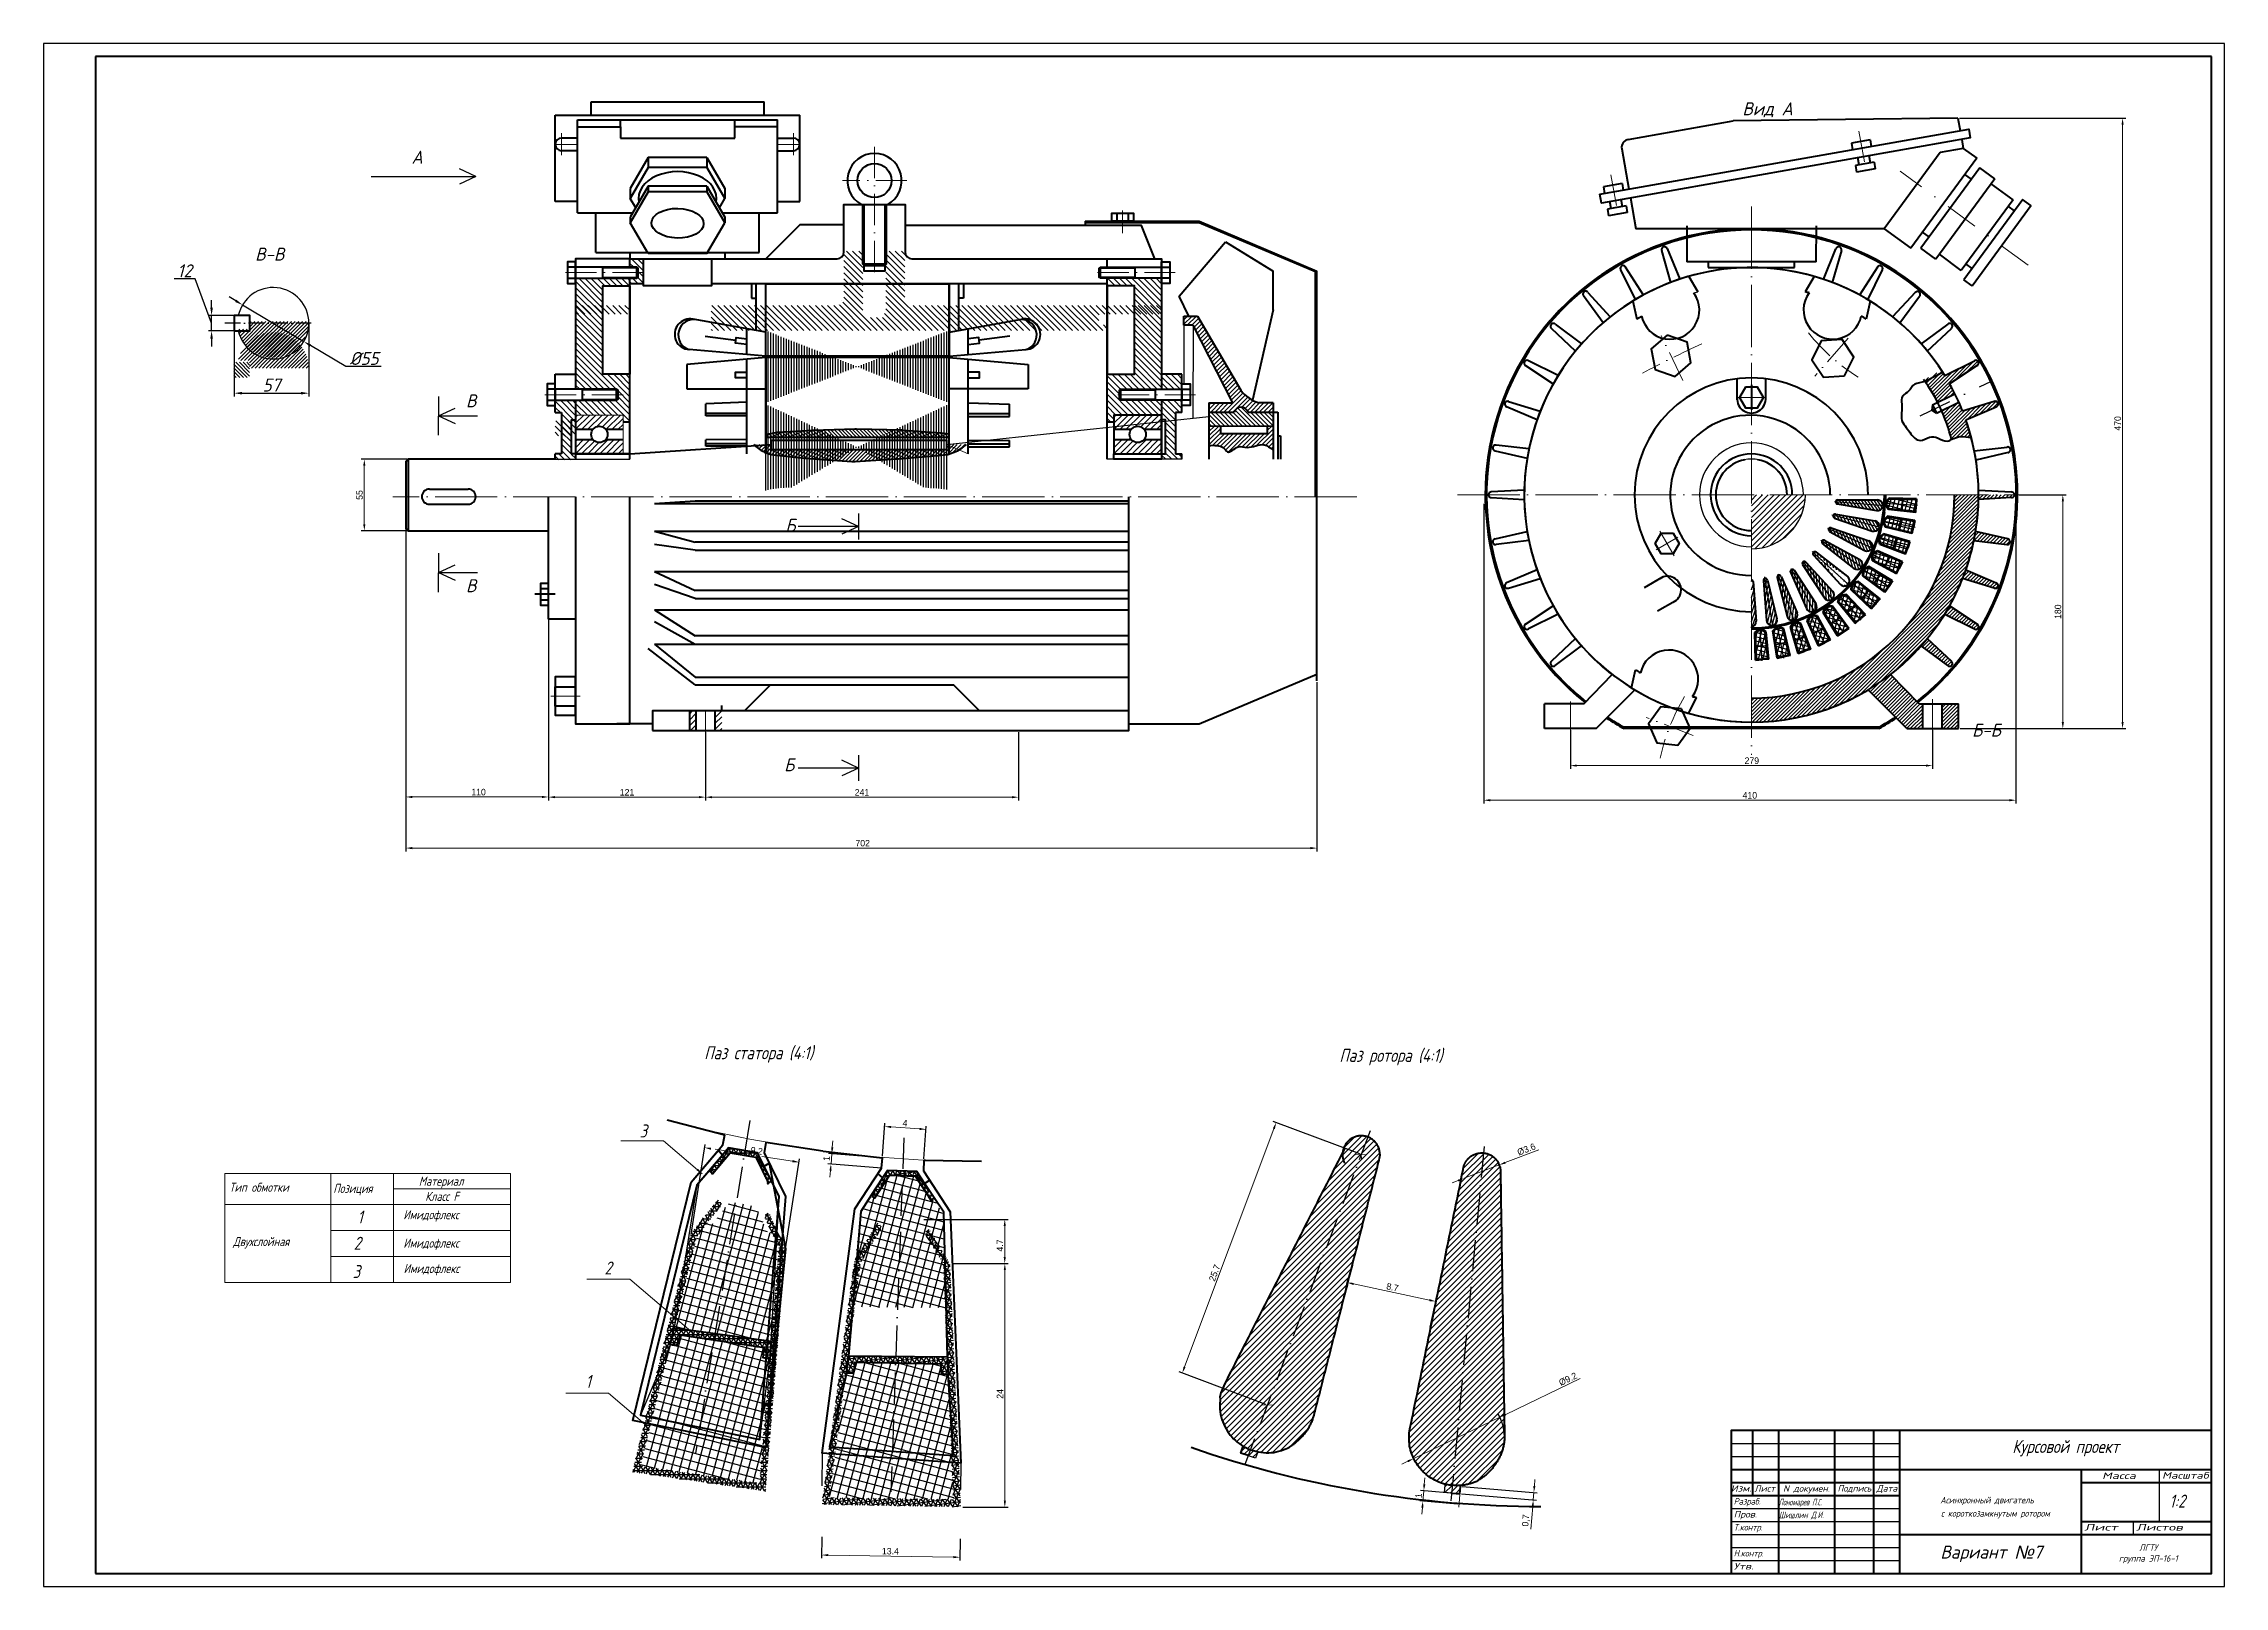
# Model space of a CAD drawing. Header units: millimetres. Extents: x 0 to 840, y 0 to 594.
import ezdxf
from ezdxf.enums import TextEntityAlignment as Align

# ---------------------------------------------------------------- set-up
doc = ezdxf.new("R2010")
doc.units = ezdxf.units.MM
for name, pattern in [('ACAD_ISO04W100', [30, 24, -3, 0, -3]), ('ACAD_ISO10W100', [18, 12, -3, 0, -3]), ('DASHDOT', [25.4, 12.7, -6.35, 0, -6.35])]:
    doc.linetypes.add(name, pattern=pattern)
for name, color, linetype, lineweight in [('Размеры', 2, 'Continuous', 15), ('РамкаТолстая', 7, 'Continuous', 40), ('РамкаТонкая', 7, 'Continuous', 15), ('Толстая', 5, 'Continuous', 40), ('Тонкая', 3, 'Continuous', 20), ('ШтрихП', 7, 'ACAD_ISO10W100', 13), ('ШтрихПОсь', 7, 'ACAD_ISO04W100', 15)]:
    doc.layers.add(name, color=color, linetype=linetype, lineweight=lineweight)
doc.styles.add('GOST', font='isocp3.shx', dxfattribs={"oblique": 15})
doc.styles.add('ГОСТ', font='gost.shx', dxfattribs={"oblique": 15, "height": 5})
doc.styles.add('ЕСКД', font='GOST Common.ttf', dxfattribs={"oblique": 15})
doc.dimstyles.new('1to4', dxfattribs={"dimtxt": 2.5, "dimasz": 2.5, "dimexe": 1.25, "dimexo": 0.625, "dimtad": 1, "dimlfac": 0.25, "dimtxsty": 'Standard', "dimcen": 2.5, "dimadec": 0, "dimazin": 0, "dimtfac": 1, "dimtmove": 0, "dimatfit": 3, "dimfxl": 1, "dimlwd": -1, "dimarcsym": 0})
doc.dimstyles.new('2to1', dxfattribs={"dimtxt": 2.5, "dimasz": 2.5, "dimexe": 1.25, "dimexo": 0.625, "dimtad": 1, "dimlfac": 2, "dimtxsty": 'Standard', "dimcen": 2.5, "dimadec": 0, "dimazin": 0, "dimtfac": 1, "dimtmove": 0, "dimatfit": 3, "dimfxl": 1, "dimlwd": -1, "dimarcsym": 0})
doc.dimstyles.new('GOST', dxfattribs={"dimscale": 0, "dimtxt": 3, "dimasz": 3, "dimexe": 1.25, "dimexo": 0, "dimtad": 1, "dimtoh": 1, "dimdec": 3, "dimdsep": 46, "dimtxsty": 'GOST', "dimcen": 5, "dimadec": 3, "dimazin": 2, "dimtfac": 1, "dimtdec": 4, "dimtmove": 1, "dimatfit": 3, "dimfxl": 1, "dimtolj": 1, "dimtzin": 0, "dimarcsym": 0})
doc.dimstyles.get("Standard").update_dxf_attribs({"dimtxt": 2.5, "dimasz": 2.5, "dimexe": 1.25, "dimexo": 0.625, "dimtad": 1, "dimdec": 4, "dimdsep": 46, "dimlunit": 6, "dimtxsty": 'Standard', "dimcen": 2.5, "dimadec": 0, "dimazin": 0, "dimtfac": 1, "dimtdec": 4, "dimtmove": 0, "dimatfit": 3, "dimfxl": 1, "dimtolj": 1, "dimtzin": 0, "dimlwd": -1, "dimarcsym": 0})
pattern_1 = [(45, (-687.5532, -63.3303), (-0.8492381, 0.8492381), [])]
pattern_2 = [(45, (78.9873, 0.6574), (-1.122532, 1.122532), [])]
pattern_3 = [(0, (34.8392, -6.1658), (0, 1.5875), []), (60, (34.8392, -6.1658), (-1.374815, 0.79375), []), (120, (34.8392, -6.1658), (-1.374815, -0.79375), [])]
pattern_4 = [(7.67417, (5.3214, -2.9864), (-0.10599686, 0.7866408), []), (67.67417, (5.3214, -2.9864), (-0.7342493, 0.3015244), []), (127.67417, (5.3214, -2.9864), (-0.6282525, -0.4851164), [])]
pattern_5 = [(75, (5.3214, -2.9864), (-1.5334072, 0.4108752), []), (165, (5.3214, -2.9864), (-0.4108752, -1.5334072), [])]

msp = doc.modelspace()

# ---------------------------------------------------------------- texts
at = {"color": 7, "linetype": 'Continuous', "style": 'ГОСТ', "oblique": 15}
for s, width, p, p2 in [('Масса', 1.1375, (792.9056, 41.3661), (805.9056, 41.3661)), ('Масштаб', 0.981818, (816, 41.5), (834, 41.5)), ('Изм.', 1.12, (649.899, 36.465), (657.899, 36.465)), ('Лист', 0.8, (658.9332, 36.4475), (666.9332, 36.4475)), ('N докумен.', 0.889412, (670.0166, 36.4547), (688.0166, 36.4547)), ('Подпись', 0.821053, (691, 36.5), (704, 36.5)), ('Дата', 0.746667, (706, 36.5), (714, 36.5)), ('Пров.', 0.931874, (651, 26.5), (659.9859, 26.5)), ('Лист', 1.3, (786, 21.5), (799, 21.5)), ('Листов', 1.239344, (806, 21.5), (824, 21.5)), ('Утв.', 0.993652, (651, 6.5), (658.689, 6.5))]:
    msp.add_text(s, height=2.5, dxfattribs=dict(at, width=width)).set_placement(p, p2, align=Align.FIT)
for s, p in [('Разраб.', (651, 31.5)), ('Т.контр.', (651, 21.5)), ('Н.контр.', (651, 11.5))]:
    msp.add_text(s, height=2.5, dxfattribs=at).set_placement(p)
at = {"color": 7, "style": 'ГОСТ', "oblique": 15}
for s, p in [('Асинхронный двигатель', (748.596, 33.2271)), ('с короткозамкнутым ротором', (751.802, 28.1017))]:
    msp.add_text(s, height=2.5, dxfattribs=at).set_placement(p, align=Align.MIDDLE_CENTER)
at = {"transparency": 33554687, "attachment_point": 5, "style": 'ЕСКД'}
for s, width, heights, insert, char_height in [('Вид А', 69.021591, [13.6109], (664.0409, 568.5208), 5), ('А', 69.021591, [13.6109], (143.8739, 550.2883, -1028.614), 5), ('В-В', 69.021591, [13.6109], (87.0823, 512.9325, -1028.614), 5), ('В', 69.021591, [13.6109], (164.6784, 456.454, -1028.614), 5), ('Б', 69.021591, [13.6109], (287.6618, 408.5556), 5), ('В', 69.021591, [13.6109], (164.6784, 385.2859, -1028.614), 5), ('Б-Б', 69.021591, [13.6109], (748.3337, 329.6716), 5), ('Б', 69.021591, [13.6109], (287.1847, 316.3276, -773.7965), 5), ('Вариант {\\fArial|b0|i0|c204|p34;№}7', 69.021591, [13.6109], (750.2099, 12.5168), 5), ('ЛГТУ\\Pгруппа ЭП-16-1', 50, [0], (810.6991, 12.5168), 2.5)]:
    msp.add_mtext_dynamic_manual_height_columns(s, width=width, gutter_width=12.5, heights=heights, dxfattribs=dict(at, insert=insert, char_height=char_height))
at = {"layer": 'РамкаТонкая', "color": 7, "style": 'ГОСТ', "oblique": 15}
msp.add_text('Курсовой проект', height=5, dxfattribs=at).set_placement((778.8577, 53.8664), align=Align.MIDDLE_CENTER)
for s, width, p in [('Пономарев П.С.', 0.73, (668.4101, 31.1876)), ('Шишлин Д.И.', 0.85, (668.4101, 26.2477))]:
    msp.add_text(s, height=2.5, dxfattribs=dict(at, width=width)).set_placement(p)
msp.add_text('1:2', height=5, dxfattribs=at).set_placement((818.8159, 30.3209))
at = {"layer": 'Тонкая', "color": 7, "style": 'ГОСТ', "oblique": 15}
for s, height, p in [('Паз статора (4:1)', 5, (254.4626, 202.9513, 1071.266)), ('Паз ротора (4:1)', 5, (499.1207, 201.938, 1070.8708)), ('3', 5, (229.5586, 172.8407, 1007.5947)), ('Тип обмотки', 3.5, (71.5208, 151.9161)), ('Позиция', 3.5, (111.5722, 151.4809)), ('Материал', 3.5, (144.5307, 154.2526)), (' Класс F', 3.5, (145.1974, 148.4193)), ('1', 5, (120.8767, 139.7114)), ('Имидофлекс', 3.5, (138.5621, 141.3491)), ('Двухслойная', 3.5, (72.9993, 131.0097)), ('2', 5, (119.4484, 129.6144)), ('Имидофлекс', 3.5, (138.5621, 130.4147)), ('3', 5, (119.0581, 118.7117)), ('Имидофлекс', 3.5, (138.6773, 120.6313)), ('2', 5, (216.0511, 120.0823, 2142.532)), ('1', 5, (208.782, 76.4566, 2142.532))]:
    msp.add_text(s, height=height, dxfattribs=at).set_placement(p)

# ---------------------------------------------------------------- blocks, each defined once
blk = doc.blocks.new('*D1')
at = {"layer": 'Defpoints', "color": 0, "lineweight": -3, "transparency": 16777216}
for p in [(588.07, 330.28), (727.57, 330.28), (727.57, 316.02)]:
    blk.add_point(p, dxfattribs=at)
at = {"layer": 'Размеры', "color": 0, "lineweight": -2, "transparency": 16777216}
for p, q in [((588.07, 329.65), (588.07, 314.77)), ((727.57, 329.65), (727.57, 314.77))]:
    blk.add_line(p, q, dxfattribs=at)
at = {"layer": 'Размеры', "color": 0, "transparency": 16777216}
blk.add_line((590.57, 316.02), (725.07, 316.02), dxfattribs=at)
at = {"layer": 'Размеры', "color": 0, "lineweight": -3, "transparency": 16777216}
for points in [[(590.57, 316.44), (590.57, 315.61), (588.07, 316.02)], [(725.07, 316.44), (725.07, 315.61), (727.57, 316.02)]]:
    blk.add_solid(points, dxfattribs=at)
at = {"layer": 'Размеры', "color": 0, "transparency": 16777216, "insert": (657.98, 317.9), "char_height": 2.5, "attachment_point": 5}
blk.add_mtext('279', dxfattribs=at)
blk = doc.blocks.new('*D4')
at = {"layer": 'Defpoints', "color": 0, "lineweight": -3, "transparency": 16777216}
for p in [(760.32, 420.28), (743.79, 330.28), (777.77, 330.28)]:
    blk.add_point(p, dxfattribs=at)
at = {"layer": 'Размеры', "color": 0, "lineweight": -2, "transparency": 16777216}
for p, q in [((760.95, 420.28), (779.02, 420.28)), ((744.42, 330.28), (779.02, 330.28))]:
    blk.add_line(p, q, dxfattribs=at)
at = {"layer": 'Размеры', "color": 0, "transparency": 16777216}
blk.add_line((777.77, 417.78), (777.77, 332.78), dxfattribs=at)
at = {"layer": 'Размеры', "color": 0, "lineweight": -3, "transparency": 16777216}
for points in [[(777.36, 417.78), (778.19, 417.78), (777.77, 420.28)], [(777.36, 332.78), (778.19, 332.78), (777.77, 330.28)]]:
    blk.add_solid(points, dxfattribs=at)
at = {"layer": 'Размеры', "color": 0, "transparency": 16777216, "insert": (775.9, 375.28), "char_height": 2.5, "attachment_point": 5, "rotation": 90}
blk.add_mtext('180', dxfattribs=at)
blk = doc.blocks.new('*D5')
at = {"layer": 'Defpoints', "color": 0, "lineweight": -3, "transparency": 16777216}
for p in [(554.71, 417.44), (759.71, 417.44), (554.71, 302.69)]:
    blk.add_point(p, dxfattribs=at)
at = {"layer": 'Размеры', "color": 0, "lineweight": -2, "transparency": 16777216}
for p, q in [((554.71, 416.81), (554.71, 301.44)), ((759.71, 416.81), (759.71, 301.44))]:
    blk.add_line(p, q, dxfattribs=at)
at = {"layer": 'Размеры', "color": 0, "transparency": 16777216}
blk.add_line((757.21, 302.69), (557.21, 302.69), dxfattribs=at)
at = {"layer": 'Размеры', "color": 0, "lineweight": -3, "transparency": 16777216}
for points in [[(557.21, 303.1), (557.21, 302.27), (554.71, 302.69)], [(757.21, 303.1), (757.21, 302.27), (759.71, 302.69)]]:
    blk.add_solid(points, dxfattribs=at)
at = {"layer": 'Размеры', "color": 0, "transparency": 16777216, "insert": (657.21, 304.56), "char_height": 2.5, "attachment_point": 5}
blk.add_mtext('410', dxfattribs=at)
blk = doc.blocks.new('*D8')
at = {"layer": 'Defpoints', "color": 0, "lineweight": -3, "transparency": 16777216}
for p in [(139.48, 406.82), (194.48, 405.82), (139.48, 303.94)]:
    blk.add_point(p, dxfattribs=at)
at = {"layer": 'Размеры', "color": 0, "lineweight": -2, "transparency": 16777216}
for p, q in [((139.48, 406.19), (139.48, 302.69)), ((194.48, 405.19), (194.48, 302.69))]:
    blk.add_line(p, q, dxfattribs=at)
at = {"layer": 'Размеры', "color": 0, "transparency": 16777216}
blk.add_line((191.98, 303.94), (141.98, 303.94), dxfattribs=at)
at = {"layer": 'Размеры', "color": 0, "lineweight": -3, "transparency": 16777216}
for points in [[(141.98, 304.35), (141.98, 303.52), (139.48, 303.94)], [(191.98, 304.35), (191.98, 303.52), (194.48, 303.94)]]:
    blk.add_solid(points, dxfattribs=at)
at = {"layer": 'Размеры', "color": 0, "transparency": 16777216, "insert": (167.54, 305.81), "char_height": 2.5, "attachment_point": 5}
blk.add_mtext('110', dxfattribs=at)
blk = doc.blocks.new('*D9')
at = {"layer": 'Defpoints', "color": 0, "lineweight": -3, "transparency": 16777216}
for p in [(254.98, 329.57), (375.48, 329.57), (375.48, 303.85)]:
    blk.add_point(p, dxfattribs=at)
at = {"layer": 'Размеры', "color": 0, "lineweight": -2, "transparency": 16777216}
for p, q in [((254.98, 328.94), (254.98, 302.6)), ((375.48, 328.94), (375.48, 302.6))]:
    blk.add_line(p, q, dxfattribs=at)
at = {"layer": 'Размеры', "color": 0, "transparency": 16777216}
blk.add_line((257.48, 303.85), (372.98, 303.85), dxfattribs=at)
at = {"layer": 'Размеры', "color": 0, "lineweight": -3, "transparency": 16777216}
for points in [[(257.48, 304.27), (257.48, 303.44), (254.98, 303.85)], [(372.98, 304.27), (372.98, 303.44), (375.48, 303.85)]]:
    blk.add_solid(points, dxfattribs=at)
at = {"layer": 'Размеры', "color": 0, "transparency": 16777216, "insert": (315.23, 305.73), "char_height": 2.5, "attachment_point": 5}
blk.add_mtext('241', dxfattribs=at)
blk = doc.blocks.new('*D10')
at = {"layer": 'Defpoints', "color": 0, "lineweight": -3, "transparency": 16777216}
for p in [(139.48, 410.82), (490.48, 348.71), (490.48, 284.26)]:
    blk.add_point(p, dxfattribs=at)
at = {"layer": 'Размеры', "color": 0, "lineweight": -2, "transparency": 16777216}
for p, q in [((139.48, 410.19), (139.48, 283.01)), ((490.48, 348.09), (490.48, 283.01))]:
    blk.add_line(p, q, dxfattribs=at)
at = {"layer": 'Размеры', "color": 0, "transparency": 16777216}
blk.add_line((141.98, 284.26), (487.98, 284.26), dxfattribs=at)
at = {"layer": 'Размеры', "color": 0, "lineweight": -3, "transparency": 16777216}
for points in [[(141.98, 284.67), (141.98, 283.84), (139.48, 284.26)], [(487.98, 284.67), (487.98, 283.84), (490.48, 284.26)]]:
    blk.add_solid(points, dxfattribs=at)
at = {"layer": 'Размеры', "color": 0, "transparency": 16777216, "insert": (315.49, 286.13), "char_height": 2.5, "attachment_point": 5}
blk.add_mtext('702', dxfattribs=at)
blk = doc.blocks.new('*D11')
at = {"layer": 'Defpoints', "color": 0, "lineweight": -3, "transparency": 16777216}
for p in [(194.48, 405.82), (254.98, 320.78, 155), (254.98, 303.88)]:
    blk.add_point(p, dxfattribs=at)
at = {"layer": 'Размеры', "color": 0, "lineweight": -2, "transparency": 16777216}
for p, q in [((194.48, 405.19), (194.48, 302.63)), ((254.98, 320.15), (254.98, 302.63))]:
    blk.add_line(p, q, dxfattribs=at)
at = {"layer": 'Размеры', "color": 0, "transparency": 16777216}
blk.add_line((196.98, 303.88), (252.48, 303.88), dxfattribs=at)
at = {"layer": 'Размеры', "color": 0, "lineweight": -3, "transparency": 16777216}
for points in [[(196.98, 304.29), (196.98, 303.46), (194.48, 303.88)], [(252.48, 304.29), (252.48, 303.46), (254.98, 303.88)]]:
    blk.add_solid(points, dxfattribs=at)
at = {"layer": 'Размеры', "color": 0, "transparency": 16777216, "insert": (224.73, 305.75), "char_height": 2.5, "attachment_point": 5}
blk.add_mtext('121', dxfattribs=at)
blk = doc.blocks.new('*D12')
at = {"layer": 'Defpoints', "color": 0, "lineweight": -3, "transparency": 16777216}
for p in [(545.53, 35.62), (545.77, 38.49, 0), (573.79, 33.28)]:
    blk.add_point(p, dxfattribs=at)
at = {"layer": 'Размеры', "color": 0, "lineweight": -2, "transparency": 16777216}
for p, q in [((546.15, 35.57), (575.04, 33.18)), ((546.39, 38.43), (575.27, 36.04))]:
    blk.add_line(p, q, dxfattribs=at)
at = {"layer": 'Размеры', "color": 0, "transparency": 16777216}
for p, q in [((574.03, 36.14), (573.79, 33.28)), ((574.23, 38.63), (574.44, 41.13)), ((573.58, 30.79), (572.86, 22.07))]:
    blk.add_line(p, q, dxfattribs=at)
at = {"layer": 'Размеры', "color": 0, "lineweight": -3, "transparency": 16777216}
for points in [[(573.82, 38.67), (574.65, 38.6), (574.03, 36.14)], [(573.17, 30.82), (574, 30.75), (573.79, 33.28)]]:
    blk.add_solid(points, dxfattribs=at)
at = {"layer": 'Размеры', "color": 0, "transparency": 16777216, "insert": (571.04, 25.36), "char_height": 2.5, "attachment_point": 5, "rotation": 85.26299}
blk.add_mtext('0,7', dxfattribs=at)
blk = doc.blocks.new('*D13')
at = {"layer": 'Defpoints', "color": 0, "lineweight": -3, "transparency": 16777216}
for p in [(339.89, 175.95), (323.1, 165.06), (339.07, 163.96)]:
    blk.add_point(p, dxfattribs=at)
at = {"layer": 'Размеры', "color": 0, "lineweight": -2, "transparency": 16777216}
for p, q in [((323.14, 165.68), (324.01, 178.3)), ((339.11, 164.58), (339.98, 177.2))]:
    blk.add_line(p, q, dxfattribs=at)
at = {"layer": 'Размеры', "color": 0, "transparency": 16777216}
blk.add_line((326.42, 176.88), (337.4, 176.12), dxfattribs=at)
at = {"layer": 'Размеры', "color": 0, "lineweight": -3, "transparency": 16777216}
for points in [[(326.45, 177.29), (326.39, 176.46), (323.92, 177.05)], [(337.42, 176.54), (337.37, 175.71), (339.89, 175.95)]]:
    blk.add_solid(points, dxfattribs=at)
at = {"layer": 'Размеры', "color": 0, "transparency": 16777216, "insert": (331.82, 178.38), "char_height": 2.5, "attachment_point": 5, "rotation": 356.06733}
blk.add_mtext('4', dxfattribs=at)
blk = doc.blocks.new('*D23')
at = {"layer": 'Defpoints', "color": 0, "lineweight": -3, "transparency": 16777216}
for p in [(737.37, 565.29, -192.99), (737.57, 330.28), (800.79, 330.28)]:
    blk.add_point(p, dxfattribs=at)
at = {"layer": 'Размеры', "color": 0, "lineweight": -2, "transparency": 16777216}
for p, q in [((738, 565.29), (802.04, 565.29)), ((738.2, 330.28), (802.04, 330.28))]:
    blk.add_line(p, q, dxfattribs=at)
at = {"layer": 'Размеры', "color": 0, "transparency": 16777216}
blk.add_line((800.79, 562.79), (800.79, 332.78), dxfattribs=at)
at = {"layer": 'Размеры', "color": 0, "lineweight": -3, "transparency": 16777216}
for points in [[(800.37, 562.79), (801.2, 562.79), (800.79, 565.29)], [(800.37, 332.78), (801.2, 332.78), (800.79, 330.28)]]:
    blk.add_solid(points, dxfattribs=at)
at = {"layer": 'Размеры', "color": 0, "transparency": 16777216, "insert": (798.91, 447.78), "char_height": 2.5, "attachment_point": 5, "rotation": 90}
blk.add_mtext('470', dxfattribs=at)
blk = doc.blocks.new('*D26')
at = {"layer": 'Defpoints', "color": 0, "linetype": 'ByBlock', "lineweight": -3, "transparency": 16777216}
for p in [(560.69, 162.26), (547.21, 157.12)]:
    blk.add_point(p, dxfattribs=at)
at = {"layer": 'ШтрихП', "color": 0, "linetype": 'ByBlock', "transparency": 16777216}
for p, q in [((575.9, 168.06), (563.03, 163.15)), ((547.21, 157.12), (560.69, 162.26)), ((544.87, 156.23), (542.53, 155.34))]:
    blk.add_line(p, q, dxfattribs=at)
at = {"layer": 'ШтрихП', "color": 0, "linetype": 'ByBlock', "lineweight": -3, "transparency": 16777216}
for points in [[(562.88, 163.54), (563.17, 162.76), (560.69, 162.26)], [(544.72, 156.62), (545.02, 155.84), (547.21, 157.12)]]:
    blk.add_solid(points, dxfattribs=at)
at = {"layer": 'ШтрихП', "color": 0, "linetype": 'ByBlock', "transparency": 16777216, "insert": (571.15, 168.26), "char_height": 2.5, "attachment_point": 5, "rotation": 20.87778}
blk.add_mtext('%%C3.6', dxfattribs=at)
blk = doc.blocks.new('*D27')
at = {"layer": 'Defpoints', "color": 0, "linetype": 'ByBlock', "lineweight": -3, "transparency": 16777216}
for p in [(545.53, 35.62, 20.24), (531.28, 32.78), (545.2, 31.62, 20.24)]:
    blk.add_point(p, dxfattribs=at)
at = {"layer": 'ШтрихП', "color": 0, "linetype": 'ByBlock', "lineweight": -2, "transparency": 16777216}
for p, q in [((544.91, 35.67), (530.37, 36.88)), ((544.58, 31.67), (530.04, 32.88))]:
    blk.add_line(p, q, dxfattribs=at)
at = {"layer": 'ШтрихП', "color": 0, "linetype": 'ByBlock', "transparency": 16777216}
for p, q in [((531.62, 36.78), (531.28, 32.78)), ((531.82, 39.27), (532.03, 41.76)), ((531.08, 30.28), (530.87, 27.79))]:
    blk.add_line(p, q, dxfattribs=at)
at = {"layer": 'ШтрихП', "color": 0, "linetype": 'ByBlock', "lineweight": -3, "transparency": 16777216}
for points in [[(531.41, 39.3), (532.24, 39.23), (531.62, 36.78)], [(530.66, 30.32), (531.49, 30.25), (531.28, 32.78)]]:
    blk.add_solid(points, dxfattribs=at)
at = {"layer": 'ШтрихП', "color": 0, "linetype": 'ByBlock', "transparency": 16777216, "insert": (529.58, 34.93), "char_height": 2.5, "attachment_point": 5, "rotation": 85.26299}
blk.add_mtext('1', dxfattribs=at)
blk = doc.blocks.new('*D28')
at = {"layer": 'Defpoints', "color": 0, "linetype": 'ByBlock', "lineweight": -3, "transparency": 16777216}
for p in [(560.91, 65.14), (527.73, 49.23)]:
    blk.add_point(p, dxfattribs=at)
at = {"layer": 'ШтрихП', "color": 0, "linetype": 'ByBlock', "transparency": 16777216}
for p, q in [((591.89, 79.99), (563.17, 66.22)), ((527.73, 49.23), (560.91, 65.14)), ((525.48, 48.15), (523.22, 47.06))]:
    blk.add_line(p, q, dxfattribs=at)
at = {"layer": 'ШтрихП', "color": 0, "linetype": 'ByBlock', "lineweight": -2, "transparency": 16777216}
blk.add_arc((544.32, 57.18), 18.4, 1.94557, 29.50763, dxfattribs=at)
at = {"layer": 'ШтрихП', "color": 0, "linetype": 'ByBlock', "lineweight": -3, "transparency": 16777216}
for points in [[(562.99, 66.59), (563.35, 65.84), (560.91, 65.14)], [(525.3, 48.52), (525.66, 47.77), (527.73, 49.23)]]:
    blk.add_solid(points, dxfattribs=at)
at = {"layer": 'ШтрихП', "color": 0, "linetype": 'ByBlock', "transparency": 16777216, "insert": (587.14, 79.79), "char_height": 2.5, "attachment_point": 5, "rotation": 25.61524}
blk.add_mtext('%%C9.2', dxfattribs=at)
blk = doc.blocks.new('*D29')
at = {"layer": 'Defpoints', "color": 0, "linetype": 'ByBlock', "lineweight": -3, "transparency": 16777216}
for p in [(507.52, 166.26), (438.6, 82.15), (471.37, 69.86, -2.09)]:
    blk.add_point(p, dxfattribs=at)
at = {"layer": 'ШтрихП', "color": 0, "linetype": 'ByBlock', "lineweight": -2, "transparency": 16777216}
for p, q in [((506.93, 166.48), (473.58, 178.99)), ((470.79, 70.08), (437.43, 82.59))]:
    blk.add_line(p, q, dxfattribs=at)
at = {"layer": 'ШтрихП', "color": 0, "linetype": 'ByBlock', "transparency": 16777216}
blk.add_line((473.87, 176.21), (439.48, 84.49), dxfattribs=at)
at = {"layer": 'ШтрихП', "color": 0, "linetype": 'ByBlock', "lineweight": -3, "transparency": 16777216}
for points in [[(473.48, 176.36), (474.26, 176.07), (474.75, 178.55)], [(439.09, 84.63), (439.87, 84.34), (438.6, 82.15)]]:
    blk.add_solid(points, dxfattribs=at)
at = {"layer": 'ШтрихП', "color": 0, "linetype": 'ByBlock', "transparency": 16777216, "insert": (451.05, 120.69), "char_height": 2.5, "attachment_point": 5, "rotation": 69.44649}
blk.add_mtext('25.7', dxfattribs=at)
blk = doc.blocks.new('*D30')
at = {"layer": 'Defpoints', "color": 0, "linetype": 'ByBlock', "lineweight": -3, "transparency": 16777216}
for p in [(502.15, 116.96), (499.92, 106.47), (533.97, 99.22)]:
    blk.add_point(p, dxfattribs=at)
at = {"layer": 'ШтрихП', "color": 0, "linetype": 'ByBlock', "lineweight": -2, "transparency": 16777216}
for p, q in [((500.05, 107.08), (502.41, 118.18)), ((534.1, 99.84), (536.47, 110.93))]:
    blk.add_line(p, q, dxfattribs=at)
at = {"layer": 'ШтрихП', "color": 0, "linetype": 'ByBlock', "transparency": 16777216}
blk.add_line((533.76, 110.23), (504.6, 116.43), dxfattribs=at)
at = {"layer": 'ШтрихП', "color": 0, "linetype": 'ByBlock', "lineweight": -3, "transparency": 16777216}
for points in [[(504.68, 116.84), (504.51, 116.03), (502.15, 116.96)], [(533.85, 110.63), (533.67, 109.82), (536.21, 109.71)]]:
    blk.add_solid(points, dxfattribs=at)
at = {"layer": 'ШтрихП', "color": 0, "linetype": 'ByBlock', "transparency": 16777216, "insert": (519.57, 115.16), "char_height": 2.5, "attachment_point": 5, "rotation": 347.9826}
blk.add_mtext('8.7', dxfattribs=at)
blk = doc.blocks.new('*D31')
at = {"layer": 'Defpoints', "color": 0, "linetype": 'ByBlock', "lineweight": -3, "transparency": 16777216}
for p in [(349.18, 124.26), (353.39, 30.44), (370.25, 30.44)]:
    blk.add_point(p, dxfattribs=at)
at = {"layer": 'ШтрихП', "color": 0, "linetype": 'ByBlock', "lineweight": -2, "transparency": 16777216}
for p, q in [((349.81, 124.26), (371.5, 124.26)), ((354.01, 30.44), (371.5, 30.44))]:
    blk.add_line(p, q, dxfattribs=at)
at = {"layer": 'ШтрихП', "color": 0, "linetype": 'ByBlock', "transparency": 16777216}
blk.add_line((370.25, 121.76), (370.25, 32.94), dxfattribs=at)
at = {"layer": 'ШтрихП', "color": 0, "linetype": 'ByBlock', "lineweight": -3, "transparency": 16777216}
for points in [[(369.84, 121.76), (370.67, 121.76), (370.25, 124.26)], [(369.84, 32.94), (370.67, 32.94), (370.25, 30.44)]]:
    blk.add_solid(points, dxfattribs=at)
at = {"layer": 'ШтрихП', "color": 0, "linetype": 'ByBlock', "transparency": 16777216, "insert": (368.38, 74.11), "char_height": 2.5, "attachment_point": 5, "rotation": 90}
blk.add_mtext('24', dxfattribs=at)
blk = doc.blocks.new('*D32')
at = {"layer": 'Defpoints', "color": 0, "linetype": 'ByBlock', "lineweight": -3, "transparency": 16777216}
for p in [(338.36, 141.31, -1070.04), (349.27, 124.33), (370.22, 124.33)]:
    blk.add_point(p, dxfattribs=at)
at = {"layer": 'ШтрихП', "color": 0, "linetype": 'ByBlock', "lineweight": -2, "transparency": 16777216}
for p, q in [((338.99, 141.31), (371.47, 141.31)), ((349.9, 124.33), (371.47, 124.33))]:
    blk.add_line(p, q, dxfattribs=at)
at = {"layer": 'ШтрихП', "color": 0, "linetype": 'ByBlock', "transparency": 16777216}
blk.add_line((370.22, 138.81), (370.22, 126.83), dxfattribs=at)
at = {"layer": 'ШтрихП', "color": 0, "linetype": 'ByBlock', "lineweight": -3, "transparency": 16777216}
for points in [[(369.8, 138.81), (370.63, 138.81), (370.22, 141.31)], [(369.8, 126.83), (370.63, 126.83), (370.22, 124.33)]]:
    blk.add_solid(points, dxfattribs=at)
at = {"layer": 'ШтрихП', "color": 0, "linetype": 'ByBlock', "transparency": 16777216, "insert": (368.34, 131.25), "char_height": 2.5, "attachment_point": 5, "rotation": 90}
blk.add_mtext('4.7', dxfattribs=at)
blk = doc.blocks.new('*D33')
at = {"layer": 'Defpoints', "color": 0, "lineweight": -3, "transparency": 16777216}
for p in [(303.6, 166.58), (323.39, 161.01), (323.7, 165)]:
    blk.add_point(p, dxfattribs=at)
at = {"layer": 'Размеры', "color": 0, "transparency": 16777216}
for p, q in [((303.8, 169.08), (304, 171.57)), ((303.09, 160.1), (302.9, 157.61)), ((303.29, 162.6), (303.6, 166.58))]:
    blk.add_line(p, q, dxfattribs=at)
at = {"layer": 'Размеры', "color": 0, "lineweight": -2, "transparency": 16777216}
for p, q in [((322.76, 161.06), (302.04, 162.69)), ((323.08, 165.05), (302.36, 166.68))]:
    blk.add_line(p, q, dxfattribs=at)
at = {"layer": 'Размеры', "color": 0, "lineweight": -3, "transparency": 16777216}
for points in [[(303.38, 169.11), (304.22, 169.04), (303.6, 166.58)], [(302.68, 160.14), (303.51, 160.07), (303.29, 162.6)]]:
    blk.add_solid(points, dxfattribs=at)
at = {"layer": 'Размеры', "color": 0, "transparency": 16777216, "insert": (301.58, 164.74), "char_height": 2.5, "attachment_point": 5, "rotation": 85.49295}
blk.add_mtext('1', dxfattribs=at)
blk = doc.blocks.new('*D34')
at = {"layer": 'Defpoints', "color": 0, "linetype": 'ByBlock', "lineweight": -3, "transparency": 16777216}
for p in [(123.53, 433.96), (140.48, 433.96), (140.48, 406.46)]:
    blk.add_point(p, dxfattribs=at)
at = {"layer": 'ШтрихП', "color": 0, "linetype": 'ByBlock', "lineweight": -2, "transparency": 16777216}
for p, q in [((139.85, 433.96), (122.28, 433.96)), ((139.85, 406.46), (122.28, 406.46))]:
    blk.add_line(p, q, dxfattribs=at)
at = {"layer": 'ШтрихП', "color": 0, "linetype": 'ByBlock', "transparency": 16777216}
blk.add_line((123.53, 408.96), (123.53, 431.46), dxfattribs=at)
at = {"layer": 'ШтрихП', "color": 0, "linetype": 'ByBlock', "lineweight": -3, "transparency": 16777216}
for points in [[(123.11, 431.46), (123.95, 431.46), (123.53, 433.96)], [(123.11, 408.96), (123.95, 408.96), (123.53, 406.46)]]:
    blk.add_solid(points, dxfattribs=at)
at = {"layer": 'ШтрихП', "color": 0, "linetype": 'ByBlock', "lineweight": -3, "transparency": 16777216, "insert": (121.66, 420.21), "char_height": 2.5, "attachment_point": 5, "rotation": 90}
blk.add_mtext('55', dxfattribs=at)
blk = doc.blocks.new('*D36')
at = {"layer": 'Defpoints', "color": 0, "linetype": 'ByBlock', "lineweight": -3, "transparency": 16777216}
for p in [(299.82, 19.76), (353.07, 18.9), (352.95, 11.21)]:
    blk.add_point(p, dxfattribs=at)
at = {"layer": 'ШтрихП', "color": 0, "linetype": 'ByBlock', "lineweight": -2, "transparency": 16777216}
for p, q in [((299.81, 19.13), (299.67, 10.82)), ((353.06, 18.28), (352.93, 9.96))]:
    blk.add_line(p, q, dxfattribs=at)
at = {"layer": 'ШтрихП', "color": 0, "linetype": 'ByBlock', "transparency": 16777216}
blk.add_line((302.19, 12.03), (350.45, 11.25), dxfattribs=at)
at = {"layer": 'ШтрихП', "color": 0, "linetype": 'ByBlock', "lineweight": -3, "transparency": 16777216}
for points in [[(302.2, 12.44), (302.19, 11.61), (299.69, 12.07)], [(350.45, 11.67), (350.44, 10.84), (352.95, 11.21)]]:
    blk.add_solid(points, dxfattribs=at)
at = {"layer": 'ШтрихП', "color": 0, "linetype": 'ByBlock', "lineweight": -3, "transparency": 16777216, "insert": (326.17, 13.52), "char_height": 2.5, "attachment_point": 5, "rotation": 359.08102}
blk.add_mtext('13.4', dxfattribs=at)
blk = doc.blocks.new('*D37')
at = {"layer": 'Defpoints', "color": 0, "linetype": 'ByBlock', "lineweight": -3, "transparency": 16777216}
for p in [(254.58, 168.91), (249.36, 134.91, -1134.94), (285.72, 129.33, -1134.94)]:
    blk.add_point(p, dxfattribs=at)
at = {"layer": 'ШтрихП', "color": 0, "linetype": 'ByBlock', "lineweight": -2, "transparency": 16777216}
for p, q in [((249.46, 135.53), (254.77, 170.14)), ((285.81, 129.95), (291.12, 164.56))]:
    blk.add_line(p, q, dxfattribs=at)
at = {"layer": 'ШтрихП', "color": 0, "transparency": 16777216}
blk.add_line((288.46, 163.71), (257.05, 168.53), dxfattribs=at)
at = {"layer": 'ШтрихП', "color": 0, "linetype": 'ByBlock', "lineweight": -3, "transparency": 16777216}
for points in [[(257.11, 168.94), (256.99, 168.12), (254.58, 168.91)], [(288.53, 164.12), (288.4, 163.3), (290.93, 163.33)]]:
    blk.add_solid(points, dxfattribs=at)
at = {"layer": 'ШтрихП', "color": 0, "linetype": 'ByBlock', "lineweight": -3, "transparency": 16777216, "insert": (274.66, 167.72), "char_height": 2.5, "attachment_point": 5, "rotation": 351.27518}
blk.add_mtext('9.2', dxfattribs=at)
blk = doc.blocks.new('*D40')
at = {"color": 0, "lineweight": -2, "transparency": 16777216}
for p, q in [((74.05, 494.94), (71.47, 496.48)), ((76.62, 493.4), (100.23, 479.29)), ((116.35, 469.66), (102.8, 477.76)), ((129.98, 469.66), (116.35, 469.66))]:
    blk.add_line(p, q, dxfattribs=at)
at = {"color": 0, "lineweight": -3, "transparency": 16777216}
for points in [[(74.3, 495.37), (73.79, 494.51), (76.62, 493.4)], [(103.06, 478.18), (102.55, 477.33), (100.23, 479.29)]]:
    blk.add_solid(points, dxfattribs=at)
at = {"layer": 'Defpoints', "color": 0, "lineweight": -3, "transparency": 16777216}
for p in [(76.62, 493.4), (100.23, 479.29)]:
    blk.add_point(p, dxfattribs=at)
at = {"color": 0, "transparency": 16777216, "insert": (123.48, 472.79), "char_height": 3, "width": 13.4594, "attachment_point": 5, "style": 'ЕСКД'}
blk.add_mtext('\\A1;{\\H1.6667x;%%C55}', dxfattribs=at)
blk = doc.blocks.new('*D42')
at = {"color": 0, "lineweight": -2, "transparency": 16777216}
for p, q in [((58.39, 503.41), (50.23, 503.41)), ((64.7, 486.35), (58.39, 503.41)), ((73.38, 489.28), (63.45, 489.28)), ((64.7, 492.28), (64.7, 495.28)), ((64.7, 483.42), (64.7, 489.28)), ((64.7, 483.42), (64.7, 489.28)), ((73.38, 483.42), (63.45, 483.42)), ((64.7, 480.42), (64.7, 477.42))]:
    blk.add_line(p, q, dxfattribs=at)
at = {"color": 0, "lineweight": -3, "transparency": 16777216}
for points in [[(64.2, 492.28), (65.2, 492.28), (64.7, 489.28)], [(64.2, 480.42), (65.2, 480.42), (64.7, 483.42)]]:
    blk.add_solid(points, dxfattribs=at)
at = {"layer": 'Defpoints', "color": 0, "lineweight": -3, "transparency": 16777216}
for p in [(64.7, 489.28), (73.38, 489.28), (73.38, 483.42)]:
    blk.add_point(p, dxfattribs=at)
at = {"color": 0, "transparency": 16777216, "insert": (54.31, 506.54), "char_height": 3, "attachment_point": 5, "style": 'ЕСКД'}
blk.add_mtext('\\A1;{\\H1.6667x;12}', dxfattribs=at)
blk = doc.blocks.new('*D41')
at = {"color": 0, "lineweight": -2, "transparency": 16777216}
for p, q in [((73.38, 486.35), (73.38, 458.16)), ((102.17, 486.35), (102.17, 458.16)), ((76.38, 459.41), (99.17, 459.41))]:
    blk.add_line(p, q, dxfattribs=at)
at = {"color": 0, "lineweight": -3, "transparency": 16777216}
for points in [[(76.38, 459.91), (76.38, 458.91), (73.38, 459.41)], [(99.17, 459.91), (99.17, 458.91), (102.17, 459.41)]]:
    blk.add_solid(points, dxfattribs=at)
at = {"layer": 'Defpoints', "color": 0, "lineweight": -3, "transparency": 16777216}
for p in [(73.38, 486.35), (102.17, 486.35), (102.17, 459.41)]:
    blk.add_point(p, dxfattribs=at)
at = {"color": 0, "transparency": 16777216, "insert": (87.78, 462.54), "char_height": 3, "attachment_point": 5, "style": 'ЕСКД'}
blk.add_mtext('\\A1;{\\H1.6667x;57}', dxfattribs=at)

# ---------------------------------------------------------------- dimensions: what is measured, and where the dimension line sits
at = {"transparency": 33554687}
dim = msp.add_linear_dim(base=(64.6962, 489.2778, -1028.614), p1=(73.3831, 483.4159, -1028.614), p2=(73.3831, 489.2778, -1028.614), angle=90, text='{\\H1.6667x;12}', dimstyle='GOST', override={"dimscale": 1, "dimtxsty": 'ЕСКД'}, dxfattribs=at)
dim.commit()
dim.dimension.update_dxf_attribs({"geometry": '*D42', "text_midpoint": (57.7642, 503.4143, -1028.614), "dimtype": 160})
dim = msp.add_diameter_dim_2p(p1=(76.6208, 493.3994, -1028.614), p2=(100.2278, 479.2942, -1028.614), text='{\\H1.6667x;%%C55}', dimstyle='GOST', override={"dimscale": 1, "dimtxsty": 'ЕСКД'}, dxfattribs=at)
dim.commit()
dim.dimension.update_dxf_attribs({"geometry": '*D40', "text_midpoint": (116.3485, 469.6622, -1028.614), "dimtype": 163})
dim = msp.add_linear_dim(base=(102.1743, 459.4107, -1028.614), p1=(73.3831, 486.3468, -1028.614), p2=(102.1743, 486.3468, -1028.614), text='{\\H1.6667x;57}', dimstyle='GOST', override={"dimscale": 1, "dimtxsty": 'ЕСКД'}, dxfattribs=at)
dim.commit()
dim.dimension.update_dxf_attribs({"geometry": '*D41', "text_midpoint": (87.7787, 462.5358, -1028.614)})
at = {"layer": 'Размеры', "color": 7}
dim = msp.add_linear_dim(base=(800.7862, 330.2772, -1028.614), p1=(737.3704, 565.2892, -1221.6063), p2=(737.5714, 330.2772, -1028.614), angle=90, text='470', dimstyle='2to1', dxfattribs=at)
dim.commit()
dim.dimension.update_dxf_attribs({"geometry": '*D23', "text_midpoint": (798.9112, 447.7832, -1028.614)})
dim = msp.add_linear_dim(base=(777.7728, 330.2772, -1028.614), p1=(760.3214, 420.2772, -1028.614), p2=(743.7907, 330.2772, -1028.614), angle=90, dimstyle='2to1', dxfattribs=at)
dim.commit()
dim.dimension.update_dxf_attribs({"geometry": '*D4', "text_midpoint": (775.8978, 375.2772, -1028.614)})
for base, p1, p2, picture, middle in [((554.715, 302.6877, -1028.614), (759.715, 417.4361, -1028.614), (554.715, 417.4361, -1028.614), '*D5', (657.215, 302.6877, -1028.614)), ((490.4772, 284.258, -1028.614), (139.4759, 410.8162, -1028.614), (490.4772, 348.7137, -1028.614), '*D10', (315.4885, 284.258, -1028.614)), ((254.9759, 303.8761, -1028.614), (194.4759, 405.8162, -1028.614), (254.9759, 320.7797, -873.614), '*D11', (224.7259, 303.8761, -1028.614)), ((375.4759, 303.8537, -1028.614), (254.9759, 329.5662, -1028.614), (375.4759, 329.5662, -1028.614), '*D9', (315.2259, 303.8537, -1028.614)), ((727.5714, 316.0236, -1028.614), (588.0714, 330.2772, -1028.614), (727.5714, 330.2772, -1028.614), '*D1', (657.9774, 316.0236, -1028.614))]:
    dim = msp.add_linear_dim(base=base, p1=p1, p2=p2, dimstyle='2to1', dxfattribs=at)
    dim.commit()
    dim.dimension.update_dxf_attribs({"geometry": picture, "text_midpoint": middle, "dimtype": 160})
at = {"layer": 'Размеры', "color": 18, "true_color": 0x000000}
dim = msp.add_linear_dim(base=(139.4759, 303.9356, -1028.614), p1=(194.4759, 405.8162, -1028.614), p2=(139.4759, 406.8162, -1028.614), dimstyle='2to1', dxfattribs=at)
dim.commit()
dim.dimension.update_dxf_attribs({"geometry": '*D8', "text_midpoint": (167.537, 303.9356, -1028.614), "dimtype": 160})
at = {"layer": 'Размеры', "color": 7}
dim = msp.add_linear_dim(base=(339.8897, 175.9507, 1072.4905), p1=(323.0982, 165.0572, 1072.4905), p2=(339.0654, 163.9596, 1072.4905), angle=356.0673298, dimstyle='1to4', dxfattribs=at)
dim.commit()
dim.dimension.update_dxf_attribs({"geometry": '*D13', "text_midpoint": (331.6918, 176.5143, 1072.4905), "dimtype": 161})
dim = msp.add_aligned_dim(p1=(323.3869, 161.0113, 1072.4905), p2=(323.7013, 164.9989, 1072.4905), distance=20.16, dimstyle='1to4', dxfattribs=at)
dim.commit()
dim.dimension.update_dxf_attribs({"geometry": '*D33', "text_midpoint": (301.5772, 164.7366, 1072.4905)})
dim = msp.add_aligned_dim(p1=(545.7677, 38.485, 1091.1168), p2=(545.5305, 35.6225, 1091.1138), distance=28.3557, dimstyle='1to4', override={"dimdec": 1}, dxfattribs=at)
dim.commit()
dim.dimension.update_dxf_attribs({"geometry": '*D12', "text_midpoint": (571.0421, 25.3556, 1091.1138)})
at = {"layer": 'ШтрихП', "color": 18, "linetype": 'ByBlock', "lineweight": -3, "true_color": 0x000000}
for base, p1, p2, angle, text, picture, middle, dimtype in [((123.5317, 433.9601, -1028.614), (140.4759, 406.4601, -1028.614), (140.4759, 433.9601, -1028.614), 90, '55', '*D34', (123.5317, 420.2101, -1028.614), 160), ((254.58, 168.9068, 2142.532), (285.7176, 129.3338, 1007.5947), (249.3632, 134.9129, 1007.5947), 171.2751849, '9.2', '*D37', (274.3725, 165.8694, 2142.532), 161), ((352.9464, 11.2118, 2142.532), (299.8158, 19.7578, 2142.532), (353.0698, 18.9036, 2142.532), 359.0810161, '13.4', '*D36', (326.1358, 11.6419, 2142.532), 161)]:
    dim = msp.add_linear_dim(base=base, p1=p1, p2=p2, angle=angle, text=text, dimstyle='Standard', override={"dimdec": 2, "dimdsep": 44, "dimlunit": 2, "dimtdec": 2, "dimtolj": 0, "dimtzin": 8}, dxfattribs=at)
    dim.commit()
    dim.dimension.update_dxf_attribs({"geometry": picture, "text_midpoint": middle, "dimtype": dimtype})
at = {"layer": 'ШтрихП', "color": 18, "linetype": 'ByBlock', "true_color": 0x000000}
for base, p1, p2, angle, text, picture, middle, dimtype in [((438.5982, 82.1473, 1070.8708), (507.5199, 166.2646, 1070.8708), (471.3725, 69.8586, 1068.7791), 249.446494, '25.7', '*D29', (452.8031, 120.0324, 1070.8708), 161), ((370.2153, 124.3293, 2142.532), (338.3633, 141.3109, 1072.4905), (349.2712, 124.3293, 2142.532), 90, '4.7', '*D32', (370.2153, 131.2455, 2142.532), 160), ((370.2529, 30.4364, 2142.532), (349.1833, 124.256, 2142.532), (353.3872, 30.4364, 2142.532), 90, '24', '*D31', (370.2529, 74.1106, 2142.532), 160), ((502.1527, 116.9553, 1070.8708), (533.9743, 99.2244, 1070.8708), (499.9214, 106.4734, 1070.8708), 167.982602, '8.7', '*D30', (519.1792, 113.3308, 1070.8708), 161), ((531.2846, 32.7763, 1070.8708), (545.5305, 35.6225, 1091.1138), (545.1991, 31.6233, 1091.1138), 265.2629938, '1', '*D27', (531.4503, 34.7759, 1070.8708), 161)]:
    dim = msp.add_linear_dim(base=base, p1=p1, p2=p2, angle=angle, text=text, dimstyle='Standard', override={"dimdec": 2, "dimdsep": 44, "dimlunit": 2, "dimtdec": 2, "dimtolj": 0, "dimtzin": 8}, dxfattribs=at)
    dim.commit()
    dim.dimension.update_dxf_attribs({"geometry": picture, "text_midpoint": middle, "dimtype": dimtype})
for p1, p2, text, picture, middle in [((547.2056, 157.1188, 1072.9625), (560.6901, 162.262, 1072.9625), '%%C3.6', '*D26', (571.8144, 166.505, 1072.9625)), ((527.731, 49.2266, 1070.8708), (560.9141, 65.1361, 1070.8708), '%%C9.2', '*D28', (587.9467, 78.0968, 1070.8708))]:
    dim = msp.add_diameter_dim_2p(p1=p1, p2=p2, text=text, dimstyle='Standard', override={"dimdec": 2, "dimdsep": 44, "dimlunit": 2, "dimtdec": 2, "dimtolj": 0, "dimtzin": 8}, dxfattribs=at)
    dim.commit()
    dim.dimension.update_dxf_attribs({"geometry": picture, "text_midpoint": middle, "dimtype": 163})

# ---------------------------------------------------------------- hatches: boundary and pattern name
at = {"transparency": 33554687}
h = msp.add_hatch(dxfattribs=at)
h.set_pattern_fill('ANSI31', color=256, scale=0.31367)
h.set_pattern_definition([(45, (-0.0364, -16.6609), (-0.7042101, 0.7042101), [])])
edge = h.paths.add_edge_path()
edge.add_line((102.1075, 469.0501), (79.3163, 469.0501))
edge.add_line((79.3163, 469.0501), (79.3163, 471.9811))
edge.add_line((79.3163, 471.9811), (75.2982, 471.9811))
edge.add_line((75.2982, 471.9811), (74.9235, 471.9811))
edge.add_arc((88.3575, 469.0501), 13.75, 0.0000183, 167.6924647, ccw=False)
h = msp.add_hatch(dxfattribs=at)
h.set_pattern_fill('ANSI31', color=256, scale=0.31367)
edge = h.paths.add_edge_path()
edge.add_line((102.1768, 487.0045), (79.3856, 487.0045))
edge.add_line((79.3856, 487.0045), (79.3856, 484.0736))
edge.add_line((79.3856, 484.0736), (75.3354, 484.0736))
edge.add_line((75.3354, 484.0736), (74.9928, 484.0736))
edge.add_arc((88.4268, 487.0047), 13.75, 192.3082573, 359.9992598)
h = msp.add_hatch(dxfattribs=at)
h.set_pattern_fill('ANSI31', color=256, scale=0.31367, angle=45, style=0)
h.set_pattern_definition([(90, (102.8603, 135.9725), (-0.9959035, 2e-16), [])])
h.paths.add_polyline_path([(278.1107, 483.5258), (278.1107, 455.6803), (313.441, 469.603)])
h.paths.add_polyline_path([(348.7713, 483.5258), (313.441, 469.603), (348.7713, 455.6803)])
h = msp.add_hatch(dxfattribs=at)
h.set_pattern_fill('ANSI31', color=256, scale=0.314028, angle=90)
h.set_pattern_definition([(135, (-56.1445, -18.9545), (-0.7050135, -0.7050135), [])])
h.paths.add_polyline_path([(79.3138, 471.3234), (73.3138, 471.3234), (73.3138, 465.4615), (79.3138, 465.4615)])
h = msp.add_hatch(dxfattribs=at)
h.set_pattern_fill('ANSI31', color=256, scale=0.3136704, style=0)
edge = h.paths.add_edge_path()
edge.add_spline(control_points=[(731.1002, 468.0941), (727.2666, 466.5468), (725.6336, 465.2138), (724.4649, 464.2494)], knot_values=[2.75458752, 2.75458752, 2.75458752, 2.75458752, 12.0559216, 12.0559216, 12.0559216, 12.0559216], degree=3, periodic=0)
edge.add_arc((670.6192, 425.7913), 66.1694, 27.0770918, 35.5354877, ccw=False)
edge.add_line((729.536, 455.9109), (736.2122, 459.1505))
edge.add_arc((683.5877, 433.4447), 58.5672, 26.0343955, 30.3358552)
edge.add_line((734.1359, 463.0251), (744.8109, 470.028))
edge.add_arc((744.2722, 470.9767), 1.091, 299.590741, 480.409259)
edge.add_line((743.72, 471.9176), (732.3178, 466.1742))
edge.add_arc((653.0345, 417.2384), 93.1695, 31.6840155, 33.0821639)
h = msp.add_hatch(dxfattribs=at)
h.set_pattern_fill('ANSI31', color=256, scale=0.31367, angle=45, style=0)
h.set_pattern_definition([(90, (102.86, 136.1876), (-0.9959035, 2e-16), [])])
edge = h.paths.add_edge_path()
edge.add_line((278.1107, 422.0001), (281.7967, 422.7162))
edge.add_arc((284.6366, 405.4265), 17.5213, 91.2625025, 99.3278466, ccw=False)
edge.add_line((284.2506, 422.9436), (288.2528, 423.1667))
edge.add_line((288.2528, 423.1667), (313.441, 438.6042))
edge.add_line((313.441, 438.6042), (278.1107, 455.2082))
edge.add_line((278.1107, 455.2082), (278.1107, 422.0001))
edge = h.paths.add_edge_path()
edge.add_line((345.3035, 422.6503), (348.7713, 422.1814))
edge.add_line((348.7713, 422.1814), (348.7713, 455.2082))
edge.add_line((348.7713, 455.2082), (313.441, 438.6042))
edge.add_line((313.441, 438.6042), (339.0937, 423.1001))
edge.add_line((339.0937, 423.1001), (342.1848, 422.8684))
edge.add_arc((341.34, 388.3798), 34.4989, 83.4028875, 88.5968089, ccw=False)
h = msp.add_hatch(dxfattribs=at)
h.set_pattern_fill('ANSI31', color=256, scale=0.3136704, style=0)
edge = h.paths.add_edge_path()
edge.add_spline(control_points=[(734.8748, 441.5854), (735.0205, 441.6558), (735.8834, 442.0758), (736.7399, 442.3574), (738.9013, 442.8435), (742.503, 442.3059)], knot_values=[131.55352234, 131.55352234, 131.55352234, 131.55352234, 132.70067985, 138.45738994, 139.4971217, 139.4971217, 139.4971217, 139.4971217], degree=3, periodic=0)
edge.add_arc((657.8214, 420.2772), 87.5, 14.5814598, 19.2587261)
edge.add_line((740.4248, 449.1377), (752.2467, 454.2205))
edge.add_arc((751.7528, 455.1924), 1.0901, 296.9395109, 470.409259)
edge.add_line((751.3727, 456.2141), (739.1559, 452.5408))
edge.add_arc((657.8214, 420.2772), 87.5, 21.637078, 24.0476058)
edge.add_line((737.727, 455.9331), (731.0689, 452.7022))
edge.add_arc((670.64, 425.8041), 66.145, 13.8248131, 23.9948764, ccw=False)
h = msp.add_hatch(dxfattribs=at)
h.set_pattern_fill('ANSI31', scale=0.314, angle=90)
h.set_pattern_definition([(135, (-1.0474, 22.1116), (-0.7049501, -0.7049501), [])])
edge = h.paths.add_edge_path()
edge.add_arc((344.6823, 435.2283), 9, 82.3121836, 85.8953443)
edge.add_line((345.3265, 444.2052), (331.0612, 445.2289))
edge.add_arc((330.417, 436.252), 9, 85.8953443, 88.441643)
edge.add_line((330.6618, 445.2486), (313.0513, 445.7277))
edge.add_arc((312.8065, 436.7311), 9, 88.441643, 91.8356149)
edge.add_line((312.5183, 445.7264), (296.4111, 445.2102))
edge.add_arc((296.6994, 436.2149), 9, 91.8356149, 93.3181556)
edge.add_line((296.1785, 445.1998), (283.2049, 444.4476))
edge.add_arc((283.7259, 435.4627), 9, 93.3181556, 100.8624209)
edge.add_line((282.0298, 444.3014), (278.18, 443.5627))
edge.add_line((278.18, 443.5627), (278.18, 442.4767))
edge.add_line((278.18, 442.4767), (348.8555, 442.4767))
edge.add_line((348.8555, 442.4767), (348.8561, 443.7465))
edge.add_line((348.8561, 443.7465), (345.8863, 444.1474))
h = msp.add_hatch(dxfattribs=at)
h.set_pattern_fill('ANSI31', scale=0.314)
h.set_pattern_definition([(45, (-1.0474, 21.785), (-0.7049501, 0.7049501), [])])
edge = h.paths.add_edge_path()
edge.add_line((348.2805, 435.8475), (351.3332, 436.9321))
edge.add_arc((337.9196, 462.6573), 29.0123, 297.5385329, 303.232082)
edge.add_line((353.8192, 438.3897), (355.5178, 439.6646))
edge.add_line((355.5178, 439.6646), (351.6626, 439.6327))
edge.add_line((351.6626, 439.6327), (347.8643, 439.6646))
edge.add_line((347.8643, 439.6646), (347.8643, 437.6753))
edge.add_line((347.8643, 437.6753), (280.3602, 437.6753))
edge.add_line((280.3602, 437.6753), (280.3588, 439.6645))
edge.add_line((280.3588, 439.6645), (276.2959, 439.6327))
edge.add_line((276.2959, 439.6327), (273.4292, 439.6646))
edge.add_line((273.4292, 439.6646), (274.2752, 438.903))
edge.add_arc((302.5545, 475.6927), 46.4026, 232.4515216, 235.6671344)
edge.add_line((276.3834, 437.3746), (277.404, 436.9039))
edge.add_arc((282.7806, 446.7152), 11.188, 241.277591, 256.4285585)
edge.add_line((280.1552, 435.8397), (292.9301, 434.4016))
edge.add_line((292.9301, 434.4016), (311.284, 433.1115))
edge.add_arc((312.0947, 442.0749), 9, 264.8318021, 273.542837)
edge.add_line((312.6509, 433.0921), (328.5285, 434.0752))
edge.add_arc((328.4384, 443.0747), 9, 270.5734549, 275.0350201)
edge.add_line((329.2283, 434.1094), (346.0135, 435.5883))
edge.add_arc((344.6223, 457.8014), 22.2567, 273.5836341, 279.460239)
h = msp.add_hatch(dxfattribs=at)
h.set_pattern_fill('ANSI31', color=256, scale=0.3136704, style=0)
edge = h.paths.add_edge_path()
edge.add_line((745.3214, 420.2772), (736.0714, 420.2772))
edge.add_arc((657.8214, 420.2772), 78.25, -90, 0, ccw=False)
edge.add_line((657.8214, 342.0272), (657.8214, 332.7772))
edge.add_arc((657.8214, 420.2772), 87.5, 270, 360)
edge = h.paths.add_edge_path()
edge.add_arc((1236.264, -366.0985), 888.7386, 126.1958924, 126.8702545)
edge.add_line((703.0164, 344.8891), (717.6283, 330.2772))
edge.add_line((717.6283, 330.2772), (723.8214, 330.2772))
edge.add_line((723.8214, 330.2772), (723.8214, 339.7694))
edge.add_line((723.8214, 339.7694), (722.4183, 339.7694))
edge.add_line((722.4183, 339.7694), (711.4214, 351.1159))
h.paths.add_polyline_path([(737.5714, 339.7694), (731.3291, 339.7694), (731.3214, 330.2772), (737.5714, 330.2772)])
edge = h.paths.add_edge_path(flags=17)
edge.add_arc((657.8214, 420.2772), 87.5, 318.362922, 320.7412739, ccw=False)
edge.add_line((723.2161, 362.1413), (733.5517, 354.4276))
edge.add_arc((734.1464, 355.3413), 1.0901, 236.9395109, 410.409259)
edge.add_line((734.8411, 356.1813), (725.5723, 364.9052))
edge = h.paths.add_edge_path()
edge.add_arc((657.8214, 420.2772), 87.5, 328.362922, 330.7431415, ccw=False)
edge.add_line((732.3178, 374.3802), (743.8449, 368.5739))
edge.add_arc((744.2722, 369.5777), 1.091, 246.9395109, 420.409259)
edge.add_line((744.8109, 370.5264), (734.1596, 377.5137))
edge = h.paths.add_edge_path()
edge.add_arc((657.8214, 420.2772), 87.5, 338.362922, 340.7412739, ccw=False)
edge.add_line((739.1559, 388.0137), (751.5065, 384.3002))
edge.add_arc((751.7528, 385.3621), 1.0901, 256.9395109, 430.409259)
edge.add_line((752.1183, 386.3891), (740.4248, 391.4167))
edge = h.paths.add_edge_path()
edge.add_arc((657.8214, 420.2772), 87.5, 348.362922, 350.7412739, ccw=False)
edge.add_line((743.5228, 402.6274), (756.3305, 401.115))
edge.add_arc((756.3887, 402.2035), 1.0901, 266.9395109, 440.409259)
edge.add_line((756.5704, 403.2784), (744.1814, 406.1991))
edge = h.paths.add_edge_path()
edge.add_line((759.1296, 420.2772), (745.3214, 420.2772))
edge.add_arc((657.8214, 420.2772), 87.5, -1.1894046, 0, ccw=False)
edge.add_line((745.3025, 418.4609), (758.0317, 419.1871))
edge.add_arc((758.0395, 420.2772), 1.0901, 269.590741, 360)
at = {"layer": 'Тонкая'}
h = msp.add_hatch(dxfattribs=at)
h.set_pattern_fill('ANSI31', scale=0.523412, angle=90, style=0)
h.set_pattern_definition([(135, (0, -17.9695), (-1.175093, -1.175093), [])])
edge = h.paths.add_edge_path()
edge.add_line((409.5958, 485.6938), (406.9787, 485.6938))
edge.add_line((406.9787, 485.6938), (406.9787, 485.9547))
edge.add_line((406.9787, 485.9547), (406.4553, 485.9547))
edge.add_line((406.4553, 485.9547), (406.4553, 489.6202))
edge.add_line((406.4553, 489.6202), (406.9787, 489.6203))
edge.add_line((406.9787, 489.6203), (406.9787, 489.8812))
edge.add_line((406.9787, 489.8812), (409.5958, 489.8811))
edge.add_line((409.5958, 489.8811), (409.5958, 493.2089))
edge.add_line((409.5958, 493.2089), (334.4468, 493.2089))
edge.add_arc((334.379, 495.8266), 2.6186, 180.3453337, 271.4829711, ccw=False)
edge.add_line((331.7605, 495.8109), (331.7604, 514.1454))
edge.add_line((331.7604, 514.1454), (324.4327, 514.1454))
edge.add_line((324.4327, 514.1454), (324.4327, 491.1153))
edge.add_line((324.4327, 491.1153), (323.9093, 490.5919))
edge.add_line((323.9093, 490.5919), (323.9093, 488.4982))
edge.add_line((323.9093, 488.4982), (316.0581, 488.4982))
edge.add_line((316.0581, 488.4982), (316.0581, 490.5919))
edge.add_line((316.0581, 490.5919), (315.5347, 491.1153))
edge.add_line((315.5347, 491.1153), (315.5347, 514.1454))
edge.add_line((315.5347, 514.1454), (308.2069, 514.1454))
edge.add_line((308.2069, 514.1454), (308.221, 495.8109))
edge.add_arc((305.5801, 495.8499), 2.6412, 270.9823931, 359.1536552, ccw=False)
edge.add_line((305.6254, 493.209), (257.1743, 493.2089))
edge.add_line((257.1743, 493.2089), (257.1742, 483.5258))
edge.add_line((257.1742, 483.5258), (409.5958, 483.5258))
edge.add_line((409.5958, 483.5258), (409.5958, 485.6938))
h = msp.add_hatch(dxfattribs=at)
h.set_pattern_fill('ANSI31', scale=0.523412, angle=90, style=0)
h.set_pattern_definition([(135, (52.7321, 10.3384), (-1.175093, -1.175093), [])])
h.paths.add_polyline_path([(231.073, 507.3395), (231.0733, 511.2472), (225.8392, 511.2472), (225.8392, 507.9194), (228.4562, 507.9194), (228.4562, 507.6585), (228.9796, 507.6585), (228.9796, 503.993), (228.4562, 503.993), (228.4562, 503.7321), (227.7046, 503.7321), (225.8392, 503.7321), (225.8392, 501.5641), (231.0733, 501.5641), (231.073, 502.8955)])
h = msp.add_hatch(dxfattribs=at)
h.set_pattern_fill('ANSI31', scale=0.523412, angle=90, style=0)
h.paths.add_polyline_path([(225.8388, 466.6733), (215.3706, 466.6733), (215.3706, 500.6951), (225.8388, 500.6951), (225.8388, 503.6482), (204.9024, 503.6482), (204.9024, 460.9158), (220.6047, 460.9158), (221.1281, 460.6549), (221.1281, 456.9894), (220.6047, 456.7285), (204.9024, 456.7285), (204.9024, 450.9709), (223.2218, 450.9709), (223.2218, 448.3539), (225.8388, 448.3539)])
h = msp.add_hatch(dxfattribs=at)
h.set_pattern_fill('ANSI31', scale=0.523412, angle=90, style=0)
h.set_pattern_definition([(135, (236.4684, 0.0552), (-1.175093, -1.175093), [])])
h.paths.add_polyline_path([(409.6652, 466.6733), (420.1334, 466.6733), (420.1336, 500.6951), (409.6654, 500.6951), (409.6654, 503.6482), (430.6015, 503.6482), (430.6019, 460.9433), (414.8995, 460.8882), (414.3761, 460.6549), (414.3761, 456.9894), (414.8995, 456.7285), (430.6019, 456.7285), (430.6019, 450.9709), (412.2824, 450.9709), (412.2824, 448.3539), (409.6654, 448.3539)])
h = msp.add_hatch(dxfattribs=at)
h.set_pattern_fill('ANSI31', scale=0.523412, angle=90, style=0)
h.set_pattern_definition([(135, (-9.1223, 7.0651), (-1.175093, -1.175093), [])])
h.paths.add_polyline_path([(225.7695, 493.2089), (204.8331, 493.2089), (204.8331, 489.8811), (225.7695, 489.8811)])
h = msp.add_hatch(dxfattribs=at)
h.set_pattern_fill('ANSI31', scale=0.523412, angle=90, style=0)
h.set_pattern_definition([(135, (195.6404, 7.0651), (-1.175093, -1.175093), [])])
h.paths.add_polyline_path([(430.5322, 493.2089), (409.5958, 493.2089), (409.5958, 489.8811), (430.5322, 489.8811)])
h = msp.add_hatch(dxfattribs=at)
h.set_pattern_fill('ANSI31', scale=0.378269, style=0)
h.set_pattern_definition(pattern_1)
h.paths.add_polyline_path([(458.0134, 455.6475), (448.8783, 455.6475), (448.8783, 452.117), (458.5206, 452.117, -0.69407154), (463.9409, 452.117), (473.5833, 452.117), (473.587, 455.6475), (468.0786, 455.6475, -0.15316732), (461.1221, 460.5547), (444.4214, 489.0957), (439.2404, 489.0957), (439.2404, 485.5652), (442.7709, 485.5652)])
h = msp.add_hatch(dxfattribs=at)
h.set_pattern_fill('ANSI31', scale=0.523412, angle=90, style=0)
h.set_pattern_definition([(135, (-18.1636, -27.9278), (-1.175093, -1.175093), [])])
h.paths.add_polyline_path([(438.4527, 466.6733), (430.6015, 466.6733), (430.6015, 460.9158), (438.4527, 460.9158)])
h = msp.add_hatch(dxfattribs=at)
h.set_pattern_fill('ANSI31', scale=0.523412, angle=90, style=0)
h.paths.add_polyline_path([(203.3379, 448.9435), (204.9081, 448.9435), (204.9016, 456.5329), (197.0504, 456.5329), (197.0512, 454.6348), (197.0512, 451.8222), (199.498, 451.8222), (199.4988, 435.8523), (197.0528, 435.8523), (197.0504, 433.7645), (204.9016, 433.7645), (204.9025, 435.8582), (203.333, 435.8582)])
h = msp.add_hatch(dxfattribs=at)
h.set_pattern_fill('ANSI31', scale=0.523412, angle=90, style=0)
h.set_pattern_definition([(135, (-10.451, -2e-13), (-1.175093, -1.175093), [])])
h.paths.add_polyline_path([(438.4527, 436.0478), (436.0059, 436.0478), (436.0059, 452.0178), (438.4527, 452.0178), (438.4527, 456.7285), (430.6015, 456.7285), (430.6015, 449.139), (432.1718, 449.139), (432.1718, 436.0537), (430.6015, 435.979), (430.6015, 433.9601), (438.4527, 433.9601)])
h.paths.add_polyline_path([(432.1718, 449.139), (432.1718, 449.1764), (432.1718, 436.0163), (432.1718, 436.0537)], flags=17)
h = msp.add_hatch(dxfattribs=at)
h.set_pattern_fill('ANSI31', scale=0.378269, angle=90, style=0)
h.set_pattern_definition([(135, (-687.5532, -63.3303), (-0.8492381, -0.8492381), [])])
h.paths.add_polyline_path([(473.5777, 446.7512), (473.5833, 452.117), (463.9409, 452.117, 0.69407154), (458.5206, 452.117), (448.8783, 452.117), (448.8783, 446.777)])
h = msp.add_hatch(dxfattribs=at)
h.set_pattern_fill('ANSI31', scale=0.523412, angle=90, style=0)
h.set_pattern_definition([(135, (15.1532, -8.3547), (-1.175093, -1.175093), [])])
h.paths.add_polyline_path([(204.8331, 448.7189), (196.9819, 448.7189), (196.9819, 442.9614), (204.8331, 442.9614)])
h = msp.add_hatch(dxfattribs=at)
h.set_pattern_fill('ANSI31', scale=0.523412, angle=180, style=0)
h.set_pattern_definition([(225, (139.4759, 262.5427), (1.175093, -1.175093), [])])
h.paths.add_polyline_path([(204.9024, 450.9709), (204.9024, 445.4953), (211.6268, 445.4953, -0.4753116), (216.4973, 445.4953), (223.2218, 445.4953), (223.2218, 450.9709)])
h.paths.add_polyline_path([(211.6268, 441.5293), (204.9024, 441.5293), (204.9024, 436.0537), (223.2218, 436.0537), (223.2218, 441.5293), (216.4973, 441.5293, -0.4753116)])
h = msp.add_hatch(dxfattribs=at)
h.set_pattern_fill('ANSI31', scale=0.523412, angle=180, style=0)
h.set_pattern_definition([(225, (346.8556, 262.5427), (1.175093, -1.175093), [])])
h.paths.add_polyline_path([(412.2821, 450.9709), (412.2821, 445.4953), (419.0066, 445.4953, -0.4753116), (423.8771, 445.4953), (430.6015, 445.4953), (430.6015, 450.9709)])
h.paths.add_polyline_path([(419.0066, 441.5293), (412.2821, 441.5293), (412.2821, 436.0537), (430.6015, 436.0537), (430.6015, 441.5293), (423.8771, 441.5293, -0.4753116)])
h = msp.add_hatch(dxfattribs=at)
h.set_pattern_fill('ANSI31', scale=0.523412, angle=180, style=0)
h.set_pattern_definition([(225, (346.8556, 262.5427), (1.175093, -1.175093), [])])
h.paths.add_polyline_path([(430.6015, 450.9709), (430.6015, 445.4953), (423.8771, 445.4953, 0.4753116), (419.0066, 445.4953), (412.2821, 445.4953), (412.2821, 450.9709)])
h.paths.add_polyline_path([(423.8771, 441.5293), (430.6015, 441.5293), (430.6015, 436.0537), (412.2821, 436.0537), (412.2821, 441.5293), (419.0066, 441.5293, 0.4753116)])
h = msp.add_hatch(dxfattribs=at)
h.set_pattern_fill('ANSI31', scale=0.378269, style=0)
h.set_pattern_definition(pattern_1)
edge = h.paths.add_edge_path()
edge.add_spline(control_points=[(448.8783, 439.2744), (450.7843, 439.4413), (454.6119, 439.2952), (456.1184, 435.3889), (459.7963, 439.6855), (464.5635, 437.6596), (469.4388, 440.8298), (472.3872, 438.4055), (473.5683, 437.7915)], knot_values=[8.39764704, 8.39764704, 8.39764704, 8.39764704, 15.65161844, 20.21215071, 29.15591881, 36.1428954, 49.20022098, 56.92013542, 56.92013542, 56.92013542, 56.92013542], degree=3, periodic=0)
edge.add_line((473.5683, 437.7915), (473.5777, 446.7512))
edge.add_line((473.5777, 446.7512), (471.4253, 446.7534))
edge.add_line((471.4253, 446.7534), (471.4224, 443.9479))
edge.add_line((471.4224, 443.9479), (453.263, 443.9479))
edge.add_line((453.263, 443.9479), (453.263, 446.7724))
edge.add_line((453.263, 446.7724), (448.8783, 446.777))
edge.add_line((448.8783, 446.777), (448.8783, 439.2744))
at = {"layer": 'ШтрихП', "linetype": 'ByBlock', "lineweight": -3}
h = msp.add_hatch(dxfattribs=at)
h.set_pattern_fill('ANSI31', color=256, scale=0.3137, angle=48)
h.paths.add_polyline_path([(682.0556, 379.9948), (682.8754, 379.9861), (682.8276, 380.1994), (681.9425, 380.2266), (681.3908, 379.8508), (681.5344, 379.6398)], flags=0)
h.paths.add_polyline_path([(681.5344, 379.6398), (681.3908, 379.8508), (680.982, 379.5724), (680.5928, 378.4805), (680.7983, 378.3756), (681.1575, 379.3831)], flags=0)
h.paths.add_polyline_path([(684.9182, 374.6685), (684.7927, 374.8529), (683.1529, 373.7641), (683.42, 373.3413), (683.6059, 373.4539), (683.4476, 373.6865)], flags=0)
h.paths.add_polyline_path([(686.5021, 375.7261), (686.6646, 375.5149), (686.8772, 375.637), (686.581, 376.0402), (684.7927, 374.8529), (684.9182, 374.6685)], flags=0)
h.paths.add_polyline_path([(683.7551, 380.3838), (682.5214, 380.4132), (682.5675, 380.2074), (682.8276, 380.1994), (683.5415, 380.1775), (689.6053, 371.9236), (687.683, 370.6066), (687.8287, 370.3926), (689.9904, 371.8223)], flags=0)
h.paths.add_polyline_path([(680.4413, 378.0556), (680.7801, 379.006), (680.594, 379.101), (680.1615, 377.9843), (685.6796, 368.9439), (687.8287, 370.3926), (687.683, 370.6066), (685.9138, 369.3944)], flags=0)
h.paths.add_polyline_path([(689.6523, 378.1463), (691.0087, 379.3341), (690.8613, 379.5012), (689.35, 378.1848), (689.6699, 377.8004), (689.8395, 377.9362)], flags=0)
h.paths.add_polyline_path([(692.4155, 380.5659), (692.6041, 380.3776), (692.7991, 380.5264), (692.4529, 380.8877), (690.8613, 379.5012), (691.0087, 379.3341)], flags=0)
h.paths.add_polyline_path([(687.0307, 383.8445), (686.8619, 384.0359), (686.442, 383.6614), (686.1981, 382.5281), (686.4155, 382.4508), (686.6406, 383.4965)], flags=0)
h.paths.add_polyline_path([(687.4515, 384.2199), (688.2654, 384.3179), (688.1903, 384.5232), (687.3092, 384.435), (686.8619, 384.0359), (687.0307, 383.8445)], flags=0)
h.paths.add_polyline_path([(696.3859, 377.1554), (689.085, 384.8285), (687.8585, 384.6964), (687.9313, 384.4972), (688.1903, 384.5232), (688.901, 384.5943), (695.987, 377.1995), (694.3093, 375.7089), (694.2519, 375.6569), (694.4296, 375.4554)], flags=0)
h.paths.add_polyline_path([(694.4296, 375.4554), (694.2519, 375.6569), (692.656, 374.2115), (686.1032, 382.0871), (686.3155, 383.0735), (686.1174, 383.1379), (685.8359, 381.9798), (692.4883, 373.7382)], flags=0)
h.paths.add_polyline_path([(696.4171, 384.7392), (696.2494, 384.886), (694.9205, 383.3797), (695.2879, 383.0405), (695.4383, 383.1973), (695.2252, 383.3811)], flags=0)
h.paths.add_polyline_path([(697.648, 386.1415), (697.8596, 385.9795), (698.0334, 386.1525), (697.6429, 386.4654), (696.2494, 384.886), (696.4171, 384.7392)], flags=0)
h.paths.add_polyline_path([(693.789, 389.9306), (692.5899, 389.6395), (692.6879, 389.4522), (693.6365, 389.6754), (701.6293, 383.2714), (700.1611, 381.5741), (700.1064, 381.5097), (700.3088, 381.3326), (702.0287, 383.2758)], flags=0)
h.paths.add_polyline_path([(700.3088, 381.3325), (700.1064, 381.5097), (698.7179, 379.8732), (691.1909, 386.8236), (691.2722, 387.8293), (691.0679, 387.8723), (690.9394, 386.6823), (698.6103, 379.3792)], flags=0)
h.paths.add_polyline_path([(691.8918, 388.7004), (691.6997, 388.8686), (691.3207, 388.4287), (691.2272, 387.2731), (691.4529, 387.225), (691.5392, 388.2912)], flags=0)
h.paths.add_polyline_path([(692.2485, 389.1144), (693.0425, 389.3181), (692.9412, 389.5118), (692.6879, 389.4522), (692.0793, 389.3091), (691.6997, 388.8686), (691.8918, 388.7004)], flags=0)
h.paths.add_polyline_path([(695.5631, 393.191), (695.36, 393.2098), (695.388, 392.0137), (703.9467, 385.7747), (705.3789, 387.9379), (705.1665, 388.0788), (705.1116, 387.9982), (703.8734, 386.1428), (695.5978, 392.1826)], flags=0)
h.paths.add_polyline_path([(695.7753, 393.6805), (696.069, 394.1136), (695.8563, 394.2547), (695.5425, 393.792), (695.5823, 392.6334), (695.812, 392.6115)], flags=0)
h.paths.add_polyline_path([(696.3853, 394.5798), (697.1507, 394.8733), (697.0278, 395.0541), (696.1948, 394.7537), (695.8563, 394.2547), (696.069, 394.1136)], flags=0)
h.paths.add_polyline_path([(705.3775, 387.9358), (705.3789, 387.9379), (700.896, 390.9116), (702.0483, 392.5679), (697.6997, 395.2964), (696.783, 394.9658), (696.6477, 395.1648), (697.7891, 395.6062), (706.8271, 390.0842)], flags=0)
h.paths.add_polyline_path([(701.0816, 390.7885), (700.896, 390.9116), (699.6983, 389.1899), (700.1022, 388.8951), (700.2336, 389.0682), (700.0008, 389.2263)], flags=0)
h.paths.add_polyline_path([(702.0905, 392.2467), (702.3193, 392.1101), (702.4721, 392.3019), (702.0483, 392.5679), (700.896, 390.9116), (701.0816, 390.7885)], flags=0)
h.paths.add_polyline_path([(701.0122, 401.752), (699.9313, 401.1615), (700.0781, 401.0008), (700.9382, 401.4589), (710.3019, 397.3094), (709.316, 395.2934), (709.2977, 395.255), (709.5366, 395.1373), (710.6935, 397.4565)], flags=0)
h.paths.add_polyline_path([(705.6318, 399.379), (704.7002, 397.5202), (704.9001, 397.4217), (705.7194, 399.0672), (705.9654, 398.9646), (706.0893, 399.1762)], flags=0)
h.paths.add_polyline_path([(709.5366, 395.1373), (709.2977, 395.255), (708.3553, 393.2802), (699.3023, 398.0769), (699.1241, 399.07), (698.9166, 399.0594), (699.1004, 397.8769), (708.4002, 392.808)], flags=0)
h.paths.add_polyline_path([(704.9001, 397.4217), (704.7002, 397.5202), (703.788, 395.7002), (704.2299, 395.4661), (704.3352, 395.6561), (704.0822, 395.7793)], flags=0)
h.paths.add_polyline_path([(699.505, 400.0799), (699.2761, 400.1927), (699.0178, 399.6619), (699.2226, 398.5208), (699.4531, 398.532), (699.2642, 399.5848)], flags=0)
h.paths.add_polyline_path([(699.7396, 400.5619), (700.4552, 400.9617), (700.3078, 401.1231), (700.0781, 401.0008), (699.5263, 400.7069), (699.2761, 400.1927), (699.505, 400.0799)], flags=0)
h.paths.add_polyline_path([(707.8242, 404.4678), (707.6129, 404.5384), (706.9371, 402.6102), (707.4051, 402.4341), (707.4855, 402.6361), (707.2188, 402.7261)], flags=0)
h.paths.add_polyline_path([(702.1856, 404.3973), (701.8825, 405.3596), (701.6791, 405.323), (702.016, 404.1747), (711.8984, 400.3649), (712.7229, 402.8293), (712.4731, 402.9128), (712.4719, 402.9096), (711.775, 400.7906)], flags=0)
h.paths.add_polyline_path([(708.4247, 406.1954), (708.6817, 406.1249), (708.7777, 406.3506), (708.2981, 406.4935), (707.6129, 404.5384), (707.8242, 404.4678)], flags=0)
h.paths.add_polyline_path([(703.4048, 408.2664), (702.4122, 407.5411), (702.5833, 407.3961), (703.3782, 407.9598), (713.1935, 405.0346), (712.4731, 402.9128), (712.723, 402.8293), (713.5645, 405.2733)], flags=0)
h.paths.add_polyline_path([(702.3033, 406.9177), (702.9624, 407.4053), (702.7956, 407.5466), (702.0733, 407.0344), (701.8784, 406.4565), (702.1204, 406.3755)], flags=0)
h.paths.add_polyline_path([(702.1204, 406.3755), (701.8784, 406.4565), (701.7019, 405.9332), (702.0501, 404.8275), (702.2773, 404.8678), (701.956, 405.8881)], flags=0)
h.paths.add_polyline_path([(704.0216, 413.5519), (704.616, 414.1165), (704.4332, 414.2364), (703.7791, 413.6395), (703.6603, 413.0612), (703.9107, 413.0119)], flags=0)
h.paths.add_polyline_path([(703.9107, 413.0119), (703.6603, 413.0612), (703.5453, 412.5012), (704.0263, 411.4464), (704.2469, 411.5143), (703.803, 412.4875)], flags=0)
h.paths.add_polyline_path([(704.15, 423.2636), (704.1121, 420.8087), (704.6115, 420.7849), (705.5519, 421.9526), (716.14, 421.6909), (715.9592, 419.1055), (715.8011, 416.5186), (705.2693, 417.6408), (704.6468, 418.6627), (704.8331, 418.7495), (704.5121, 419.258), (704.5903, 420.4175), (704.9911, 420.8974), (704.7823, 420.997), (704.6115, 420.7849), (704.1121, 420.8087), (704.15, 423.2636), (703.75, 423.2636, -0.1461136), (695.3589, 395.1625), (695.2335, 395.2448), (695.0293, 394.9333), (694.7289, 395.1304, -0.38510771), (691.986, 394.9326), (679.8921, 404.381, -0.92036757), (680.739, 405.6728), (694.2262, 398.3496, -0.38510771), (695.1386, 395.7553), (695.4391, 395.5584), (695.2335, 395.2448), (695.3589, 395.1625, 0.04148822), (699.4102, 402.6241), (699.2729, 402.6845), (699.1219, 402.3412), (698.793, 402.486, -0.38510771), (696.1204, 401.8382), (682.633, 409.161, -0.92036757), (683.2551, 410.5749), (697.766, 405.5781, -0.38510771), (699.094, 403.17), (699.4229, 403.0253), (699.2729, 402.6845), (699.4102, 402.6241, 0.04146243), (702.1728, 410.647), (702.0274, 410.6839), (701.9357, 410.323), (701.5875, 410.4115, -0.38510771), (699.0584, 409.3315), (684.5473, 414.3278, -0.92036757), (684.9275, 415.8249), (700.0642, 413.2917, -0.38510771), (701.7714, 411.1358), (702.1197, 411.0474), (702.0274, 410.6839), (702.1728, 410.647, 0.04147533), (703.5739, 419.0184), (703.4244, 419.0308), (703.3936, 418.6597), (703.0355, 418.6896, -0.38510771), (700.7193, 417.2069), (685.5826, 419.7397, -0.92036757), (685.7106, 421.2791), (701.0577, 421.2788, -0.38510771), (703.0973, 419.4342), (703.4554, 419.4045), (703.4244, 419.0308), (703.5739, 419.0184, 0.02073519), (703.75, 423.2636), (565, 423.2636, 0.56679519), (693.8178, 346.1333, 0.27649102), (740, 423.2636)], flags=17)
h.paths.add_polyline_path([(714.8731, 410.8556), (714.3786, 408.3115), (704.0835, 410.7992), (703.4774, 412.1704), (702.9888, 412.2768), (702.3901, 409.8956), (701.718, 407.5341), (702.1943, 407.3819), (703.4048, 408.2664), (713.5645, 405.2733), (712.7207, 402.8227), (711.8984, 400.3649), (702.016, 404.1747), (701.594, 405.6133), (701.1234, 405.7825), (700.2191, 403.4998), (699.2442, 401.2464), (699.6965, 401.0333), (701.0122, 401.752), (710.6935, 397.4565), (709.5366, 395.1373), (708.4002, 392.808), (699.1004, 397.8769), (698.8701, 399.3583), (698.4257, 399.5875), (697.2308, 397.4426), (695.9702, 395.3358), (696.3908, 395.0654), (697.7891, 395.6062), (706.8271, 390.0842), (705.3775, 387.9358), (703.9467, 385.7747), (695.388, 392.0137), (695.3529, 393.5126), (694.9423, 393.7978), (693.4765, 391.8256), (691.9504, 389.8999), (692.3321, 389.5769), (693.789, 389.9306), (702.0287, 383.2758), (700.311, 381.335), (698.6103, 379.3792), (690.9394, 386.6823), (691.1004, 388.1729), (690.7304, 388.5093), (689.0211, 386.7468), (687.2581, 385.038), (687.5944, 384.668), (689.085, 384.8285), (696.3859, 377.1554), (694.4296, 375.4554), (692.4883, 373.7382), (685.8359, 381.9798), (686.19, 383.4366), (685.8672, 383.8184), (683.9425, 382.2941), (681.9712, 380.8303), (682.2563, 380.4195), (683.7551, 380.3838), (689.9904, 371.8223), (687.8287, 370.3926), (685.6796, 368.9439), (680.1615, 377.9843), (680.703, 379.3824), (680.4328, 379.8031), (678.3254, 378.5434), (676.18, 377.3494), (676.409, 376.9049), (677.8904, 376.6739), (682.9551, 367.372), (680.6254, 366.2365), (678.3056, 365.0807), (674.0144, 374.7638), (674.7337, 376.0793), (674.5207, 376.5317), (672.2651, 375.5569), (669.9804, 374.6526), (670.1494, 374.182), (671.5879, 373.7596), (675.3949, 363.876), (672.9368, 363.0544), (670.486, 362.2114), (667.4958, 372.3719), (668.3806, 373.5822), (668.2286, 374.0585), (665.8669, 373.3871), (663.4856, 372.7891), (663.5917, 372.3005), (664.9628, 371.694), (667.4475, 361.3982), (664.9032, 360.9044), (662.3634, 360.3883), (660.7246, 370.8521), (661.7598, 371.9366), (661.6712, 372.4287), (659.2421, 372.0713), (656.803, 371.7896), (656.8444, 371.2913), (658.1245, 370.5108), (659.2421, 359.9785), (656.6551, 359.8215), (654.0696, 359.6419), (653.8126, 370.2302), (654.7453, 370.9806), (654.8559, 370.8066), (655.3176, 371.1919), (656.4772, 371.2674), (657.0057, 370.9334), (657.0759, 371.1502), (656.8444, 371.2913), (656.803, 371.7896), (659.2421, 372.0713), (661.6712, 372.4287), (661.7598, 371.9366), (661.5512, 371.7181), (661.6833, 371.5601), (662.091, 372.0022), (663.231, 372.2279), (663.7985, 371.9654), (663.84, 372.1907), (663.5917, 372.3005), (663.4856, 372.7891), (665.8669, 373.3871), (668.2286, 374.0585), (668.3806, 373.5822), (668.2022, 373.3381), (668.3515, 373.1991), (668.7011, 373.6884), (669.8042, 374.0539), (670.3999, 373.864), (670.4575, 374.0915), (670.1494, 374.182), (669.9804, 374.6526), (672.2651, 375.5569), (674.5207, 376.5317), (674.7337, 376.0793), (674.5888, 375.8143), (674.7586, 375.6959), (675.0361, 376.2294), (676.0771, 376.746), (676.6935, 376.6415), (676.6751, 376.8634), (676.409, 376.9049), (676.18, 377.3494), (678.3254, 378.5434), (680.4328, 379.8031), (680.703, 379.3824), (680.594, 379.101), (680.7801, 379.006), (680.982, 379.5724), (681.9425, 380.2266), (682.5675, 380.2074), (682.5214, 380.4132), (682.2563, 380.4195), (681.9712, 380.8303), (683.9425, 382.2941), (685.8672, 383.8184), (686.19, 383.4366), (686.1174, 383.1379), (686.3155, 383.0735), (686.442, 383.6614), (687.3092, 384.435), (687.9313, 384.4972), (687.8585, 384.6964), (687.5944, 384.668), (687.2581, 385.038), (689.0211, 386.7468), (690.7304, 388.5093), (691.1004, 388.1729), (691.0679, 387.8723), (691.2722, 387.8293), (691.3207, 388.4287), (692.0793, 389.3091), (692.6879, 389.4522), (692.5899, 389.6395), (692.3321, 389.5769), (691.9504, 389.8999), (693.4765, 391.8256), (694.9423, 393.7978), (695.3529, 393.5126), (695.36, 393.2098), (695.5631, 393.191), (695.5425, 393.792), (696.1948, 394.7537), (697.6997, 395.2964), (706.3752, 389.8529), (705.1665, 388.0788), (705.3789, 387.9379), (706.8271, 390.0842), (697.7891, 395.6062), (696.3908, 395.0654), (695.9702, 395.3358), (697.2308, 397.4426), (698.4257, 399.5875), (698.8701, 399.3583), (698.9166, 399.0594), (699.1241, 399.07), (699.0178, 399.6619), (699.5263, 400.7069), (700.0781, 401.0008), (699.9313, 401.1615), (699.6965, 401.0333), (699.2442, 401.2464), (700.2191, 403.4998), (701.1234, 405.7825), (701.594, 405.6133), (701.6791, 405.323), (701.8825, 405.3596), (701.7019, 405.9332), (702.0733, 407.0344), (702.5833, 407.3961), (702.4122, 407.5411), (702.1943, 407.3819), (701.718, 407.5341), (702.3901, 409.8956), (702.9888, 412.2768), (703.4774, 412.1704), (703.5998, 411.8934), (703.7948, 411.954), (703.5453, 412.5012), (703.7791, 413.6395), (704.9608, 414.7178), (715.0604, 413.0167), (714.6224, 410.905)], flags=0)
h.paths.add_polyline_path([(713.1935, 405.0346), (712.4719, 402.9096), (711.775, 400.7906), (706.9371, 402.6102), (708.2981, 406.4935)], flags=0)
h.paths.add_polyline_path([(710.3019, 397.3094), (709.316, 395.2934), (708.3553, 393.2802), (703.788, 395.7002), (705.6318, 399.379)], flags=0)
h.paths.add_polyline_path([(689.5373, 391.7836, -0.38510771), (690.0214, 389.0765), (690.2864, 388.8339), (690.0331, 388.5573), (689.7816, 388.2827), (689.5167, 388.5255, -0.38510771), (686.7776, 388.7706), (676.3572, 400.0378, -0.92036757), (677.4006, 401.1769)], flags=0)
h.paths.add_polyline_path([(701.6293, 383.2714), (700.1611, 381.5741), (698.7179, 379.8732), (694.9205, 383.3797), (697.6429, 386.4654)], flags=0)
h.paths.add_polyline_path([(695.987, 377.1995), (694.3093, 375.7089), (692.656, 374.2115), (689.35, 378.1848), (692.4529, 380.8877)], flags=0)
h.paths.add_polyline_path([(683.8632, 386.0753, -0.38510771), (683.8938, 383.3254), (684.1151, 383.0424), (683.8197, 382.8114), (683.5263, 382.5821), (683.3051, 382.8653, -0.38510771), (680.644, 383.559), (672.2262, 396.3916, -0.92036757), (673.4432, 397.3429)], flags=0)
h.paths.add_polyline_path([(689.6053, 371.9236), (685.9138, 369.3944), (683.1529, 373.7641), (686.581, 376.0402)], flags=0)
h.paths.add_polyline_path([(677.3247, 381.3818, -0.38510771), (676.901, 378.6646), (677.0726, 378.3488), (676.7431, 378.1698), (676.4159, 377.9921), (676.2444, 378.3079, -0.38510771), (673.7343, 379.4313), (667.55, 393.4773, -0.92036757), (668.9073, 394.2146)], flags=0)
h.paths.add_polyline_path([(663.9173, 391.8779), (670.1012, 377.8318, -0.38510771), (669.2349, 375.2217), (669.352, 374.882), (668.9975, 374.7599), (668.6454, 374.6386), (668.5284, 374.9783, -0.38510771), (666.2382, 376.5007), (662.4569, 391.3747, -0.92036757)], flags=0)
h.paths.add_polyline_path([(682.5317, 367.4727), (680.5195, 366.479), (678.5289, 365.4723), (676.3918, 370.1786), (680.0991, 371.9644)], flags=0)
h.paths.add_polyline_path([(658.6795, 390.4329), (662.3238, 375.5247, -0.38510771), (661.0163, 373.1053), (661.0725, 372.7504), (660.7021, 372.6918), (660.3343, 372.6337), (660.2783, 372.9886, -0.38510771), (658.288, 374.8864), (657.1538, 390.1916, -0.92036757)], flags=0)
h.paths.add_polyline_path([(674.895, 363.9673), (672.7633, 363.2656), (670.6513, 362.5479), (669.1951, 367.5073), (673.1162, 368.7556)], flags=0)
h.paths.add_polyline_path([(667.0291, 361.5868), (664.8267, 361.1554), (662.6419, 360.7057), (661.8132, 365.8076), (665.859, 366.5591)], flags=0)
h.paths.add_polyline_path([(658.859, 360.2228), (656.6193, 360.0815), (654.3945, 359.9198), (654.2364, 365.0861), (658.3456, 365.305)], flags=0)
h.paths.add_polyline_path([(624.6428, 404.5136), (622.3334, 400.5136), (617.7146, 400.5136), (615.4052, 404.5136), (617.7146, 408.5136), (622.3334, 408.5136)], flags=0)
h.paths.add_polyline_path([(605.7821, 368.4629), (601.7407, 361.4629), (593.6578, 361.4629), (589.6163, 368.4629), (593.6578, 375.4629), (601.7407, 375.4629)], flags=0)
h.paths.add_polyline_path([(703.5739, 419.0184), (703.4244, 419.0308), (703.3936, 418.6597), (703.0355, 418.6896, -0.38510771), (700.7193, 417.2069), (685.5826, 419.7397, -0.92036757), (685.7106, 421.2791), (701.0577, 421.2788, -0.38510771), (703.0973, 419.4342), (703.4554, 419.4045), (703.4244, 419.0308), (703.5739, 419.0184, 0.02073519), (703.75, 423.2636), (565, 423.2636, 0.56679519), (693.8178, 346.1333, 0.27649102), (740, 423.2636), (704.15, 423.2636), (704.1121, 420.8087), (704.6115, 420.7849), (705.5519, 421.9526), (716.14, 421.6909), (715.9592, 419.1055), (715.8011, 416.5186), (705.2693, 417.6408), (704.6468, 418.6627), (704.8331, 418.7495), (704.5121, 419.258), (704.5903, 420.4175), (704.9911, 420.8974), (704.7823, 420.997), (704.6115, 420.7849), (704.1121, 420.8087), (704.15, 423.2636), (703.75, 423.2636, -0.1461136), (695.3589, 395.1625), (695.2335, 395.2448), (695.0293, 394.9333), (694.7289, 395.1304, -0.38510771), (691.986, 394.9326), (679.8921, 404.381, -0.92036757), (680.739, 405.6728), (694.2262, 398.3496, -0.38510771), (695.1386, 395.7553), (695.4391, 395.5584), (695.2335, 395.2448), (695.3589, 395.1625, 0.04148822), (699.4102, 402.6241), (699.2729, 402.6845), (699.2719, 402.6821), (699.1219, 402.3412), (698.793, 402.486, -0.38510771), (696.1204, 401.8382), (682.633, 409.161, -0.92036757), (683.2551, 410.5749), (697.766, 405.5781, -0.38510771), (699.094, 403.17), (699.4229, 403.0253), (699.2729, 402.6845), (699.4102, 402.6241, 0.04146243), (702.1728, 410.647), (702.0274, 410.6839), (701.9357, 410.323), (701.5875, 410.4115, -0.38510771), (699.0584, 409.3315), (684.5473, 414.3278, -0.92036757), (684.9275, 415.8249), (700.0642, 413.2917, -0.38510771), (701.7714, 411.1358), (702.1197, 411.0474), (702.0274, 410.6839), (702.1728, 410.647, 0.04147533)], flags=17)
h = msp.add_hatch(dxfattribs=at)
h.set_pattern_fill('ANSI31', color=256, scale=0.5)
h.set_pattern_definition([(45, (5.3214, -2.9864), (-1.122532, 1.122532), [])])
h.paths.add_polyline_path([(657.8214, 420.2772), (657.8214, 399.5018, 0.41421356), (678.5967, 420.2772)])
h = msp.add_hatch(dxfattribs=at)
h.set_pattern_fill('ANSI31', color=256, scale=0.3137, angle=74)
h.set_pattern_definition([(119, (5.3214, -2.9864), (-0.871119, -0.4828692), [])])
h.paths.add_polyline_path([(707.3487, 407.6975), (707.4411, 408.061), (707.0928, 408.1493, 0.38510771), (705.3855, 410.3053), (690.2489, 412.8385, 0.39111345), (689.3692, 412.2624)])
h.paths.add_polyline_path([(689.3692, 412.2624, 0.38916656), (689.8687, 411.3414), (704.3798, 406.3451, 0.38510771), (706.9088, 407.4251), (707.2571, 407.3366), (707.3487, 407.6975)])
h = msp.add_hatch(dxfattribs=at)
h.set_pattern_fill('ANSI31', color=256, scale=0.3137, angle=80)
h.set_pattern_definition([(125, (5.3214, -2.9864), (-0.8158734, -0.5712807), [])])
h.paths.add_polyline_path([(708.3568, 415.7031), (708.7149, 415.6733), (708.7458, 416.0444), (690.2595, 417.5815, 0.39001923), (690.904, 416.7533), (706.0407, 414.2205, 0.38510771)])
h.paths.add_polyline_path([(706.379, 418.2924), (691.0319, 418.2926, 0.39026014), (690.2595, 417.5815), (708.7458, 416.0444), (708.746, 416.047), (708.7768, 416.4181), (708.4187, 416.4478, 0.38510771)])
h = msp.add_hatch(dxfattribs=at)
h.set_pattern_fill('NET', color=256, scale=0.5, angle=75)
h.set_pattern_definition(pattern_5)
h.paths.add_polyline_path([(698.9579, 386.6889), (698.2626, 386.5254), (698.3639, 386.3317), (697.5698, 386.128), (697.2132, 385.714), (701.5708, 381.8996), (702.9643, 383.479)])
h.paths.add_polyline_path([(697.2132, 385.714), (696.8606, 385.3048), (696.7743, 384.2386), (696.5486, 384.2867), (696.5122, 383.8372), (700.2418, 380.3933), (701.5708, 381.8996)])
h.paths.add_polyline_path([(701.7385, 381.7527), (700.5465, 380.3947), (700.7597, 380.2109), (700.6092, 380.0541), (704.0393, 376.8868), (705.4278, 378.5233)])
h.paths.add_polyline_path([(703.3548, 383.1661), (703.1809, 382.9931), (702.9693, 383.1551), (701.7385, 381.7527), (705.4278, 378.5233), (705.4825, 378.5877), (706.9507, 380.285)])
h.paths.add_polyline_path([(701.3904, 391.1271), (701.0966, 390.6941), (701.1334, 389.6251), (700.9037, 389.6469), (700.9192, 389.1962), (705.0197, 386.2035), (706.2174, 387.9252)])
h.paths.add_polyline_path([(703.0211, 392.31), (702.3492, 392.0677), (702.4721, 391.8869), (701.7066, 391.5934), (701.3904, 391.1271), (706.2174, 387.9252), (707.3697, 389.5814)])
h.paths.add_polyline_path([(707.7935, 389.3155), (707.6407, 389.1237), (707.4119, 389.2603), (706.403, 387.8021), (710.4879, 385.0924), (711.6966, 386.8665)])
h.paths.add_polyline_path([(706.403, 387.8021), (705.3222, 386.2399), (705.555, 386.0818), (705.4236, 385.9087), (709.1947, 383.1564), (710.433, 385.0118), (710.4879, 385.0924)])
h.paths.add_polyline_path([(710.0216, 394.5338), (704.8264, 397.0934), (704.5855, 396.5984), (704.7745, 395.5456), (704.544, 395.5344), (704.6237, 395.0905), (709.1094, 392.7138)])
h.paths.add_polyline_path([(710.2214, 394.4353), (709.4036, 392.7929), (709.6566, 392.6697), (709.5512, 392.4796), (713.6766, 390.2938), (714.6191, 392.2686)])
h.paths.add_polyline_path([(711.4106, 396.1898), (711.2867, 395.9781), (711.0408, 396.0807), (710.2214, 394.4353), (714.6191, 392.2686), (714.6374, 392.3069), (715.6233, 394.323)])
h.paths.add_polyline_path([(710.9531, 396.3925), (706.2596, 398.4724), (705.6292, 398.1367), (705.7766, 397.9753), (705.0609, 397.5755), (704.8264, 397.0934), (710.0216, 394.5338)])
h.paths.add_polyline_path([(713.1456, 401.4813), (712.5402, 399.7397), (712.8068, 399.6497), (712.7265, 399.4477), (717.0963, 397.8042), (717.7944, 399.9264)])
h.paths.add_polyline_path([(712.9342, 401.552), (707.4418, 403.3891), (707.2774, 402.9017), (707.5987, 401.8814), (707.3715, 401.8411), (707.507, 401.4109), (712.2584, 399.6238)])
h.paths.add_polyline_path([(713.6195, 403.5071), (708.6996, 404.9734), (708.117, 404.5602), (708.2837, 404.4189), (707.6247, 403.9313), (707.4418, 403.3891), (712.9342, 401.552)])
h.paths.add_polyline_path([(714.099, 403.3642), (714.0031, 403.1385), (713.746, 403.209), (713.1456, 401.4813), (717.7944, 399.9264), (718.5148, 402.0482)])
h.paths.add_polyline_path([(715.1341, 408.8646), (714.7349, 407.0075), (715.0105, 406.9507), (714.9555, 406.7405), (719.4937, 405.6445), (719.926, 407.8329), (719.9437, 407.9185)])
h.paths.add_polyline_path([(714.9156, 408.9076), (709.2321, 410.0255), (709.1244, 409.5011), (709.5683, 408.5278), (709.3477, 408.46), (709.5348, 408.0496), (714.4694, 406.8579)])
h.paths.add_polyline_path([(715.3446, 410.8787), (710.2822, 411.7314), (709.7546, 411.2499), (709.9374, 411.1301), (709.343, 410.5655), (709.2321, 410.0255), (714.9156, 408.9076)])
h.paths.add_polyline_path([(715.8381, 410.7956), (715.7705, 410.5598), (715.5067, 410.5983), (715.1341, 408.8646), (719.9437, 407.9185), (720.3818, 410.0303)])
h.paths.add_polyline_path([(721.0185, 416.0961), (721.0235, 416.1677), (716.1322, 416.4847), (715.9861, 414.5784), (716.2669, 414.5594), (716.2407, 414.3436), (720.8853, 413.8695)])
h.paths.add_polyline_path([(715.9101, 416.4991), (710.1298, 416.8736), (710.0907, 416.2928), (710.6617, 415.3883), (710.4523, 415.2913), (710.6931, 414.91), (715.7432, 414.3944)])
h.paths.add_polyline_path([(716.0684, 418.4965), (710.9372, 418.6588), (710.4793, 418.1107), (710.6766, 418.0166), (710.1638, 417.377), (710.1298, 416.8736), (715.9101, 416.4991)])
h.paths.add_polyline_path([(721.174, 418.335), (716.5685, 418.4807), (716.5333, 418.238), (716.2668, 418.2405), (716.1322, 416.4847), (721.0235, 416.1677)])
h = msp.add_hatch(dxfattribs=at)
h.set_pattern_fill('NET3', color=256, scale=0.25, angle=7.674166)
h.set_pattern_definition(pattern_4)
h.paths.add_polyline_path([(710.2479, 412.0508), (709.3622, 411.2057), (709.5623, 411.0745), (710.2822, 411.7314), (720.3818, 410.0303), (719.9437, 407.9185), (720.1945, 407.8692), (720.7113, 410.4089)])
h.paths.add_polyline_path([(709.343, 410.5655), (709.9374, 411.1301), (709.7546, 411.2499), (709.5623, 411.0745), (709.1004, 410.6531), (708.9817, 410.0748), (709.2321, 410.0255)])
h.paths.add_polyline_path([(709.2321, 410.0255), (708.9817, 410.0748), (708.8667, 409.5148), (709.3477, 408.46), (709.5683, 408.5278), (709.1244, 409.5011)])
h.paths.add_polyline_path([(709.1162, 408.9676), (708.9212, 408.907), (709.4048, 407.8128), (719.7, 405.3251), (720.1945, 407.8692), (719.9437, 407.9185), (719.926, 407.8329), (719.4937, 405.6445), (709.5348, 408.0496)])
h.paths.add_polyline_path([(715.1341, 408.8646), (714.9156, 408.9076), (714.4694, 406.8579), (714.9555, 406.7405), (715.0105, 406.9507), (714.7349, 407.0075)], flags=17)
h.paths.add_polyline_path([(715.5067, 410.5983), (715.7705, 410.5598), (715.8381, 410.7956), (715.3446, 410.8787), (714.9156, 408.9076), (715.1341, 408.8646)], flags=17)
h.paths.add_polyline_path([(716.1322, 416.4847), (715.9101, 416.4991), (715.7432, 414.3944), (716.2407, 414.3436), (716.2669, 414.5594), (715.9861, 414.5784)])
h.paths.add_polyline_path([(716.2668, 418.2405), (716.5333, 418.238), (716.5685, 418.4807), (716.0684, 418.4965), (715.9101, 416.4991), (716.1322, 416.4847)], flags=17)
h.paths.add_polyline_path([(710.6931, 414.91), (710.1545, 415.7631), (709.9682, 415.6762), (710.5907, 414.6544), (721.1225, 413.5322), (721.2806, 416.1191), (721.2828, 416.1509), (721.0235, 416.1677), (721.0185, 416.0961), (720.8853, 413.8695)])
h.paths.add_polyline_path([(710.0907, 416.2928), (710.1298, 416.8736), (709.8751, 416.8902), (709.8334, 416.2716), (710.4523, 415.2913), (710.6617, 415.3883)])
h.paths.add_polyline_path([(710.1638, 417.377), (710.6766, 418.0166), (710.4793, 418.1107), (709.9116, 417.4311), (709.8751, 416.8902), (710.1298, 416.8736)])
h.paths.add_polyline_path([(710.9372, 418.6588), (721.174, 418.335), (721.0235, 416.1677), (721.2828, 416.1509), (721.4614, 418.7045), (710.8732, 418.9662), (710.1036, 418.0106), (710.3124, 417.9109)])
h = msp.add_hatch(dxfattribs=at)
h.set_pattern_fill('ANSI31', color=256, scale=0.3137, angle=68)
h.set_pattern_definition([(113, (5.3214, -2.9864), (-0.9168205, -0.3891672), [])])
h.paths.add_polyline_path([(704.5943, 399.6981), (704.7443, 400.0389), (704.4153, 400.1836, 0.38510771), (703.0874, 402.5917), (688.5764, 407.5885, 0.3901609), (687.6147, 407.1678)])
h.paths.add_polyline_path([(701.4418, 398.8518, 0.38510771), (704.1144, 399.4996), (704.4433, 399.3548), (704.5943, 399.6981), (687.6147, 407.1678, 0.39011847), (687.9543, 406.1746)])
h = msp.add_hatch(dxfattribs=at)
h.set_pattern_fill('NET3', color=256, scale=0.25, angle=7.674166)
h.set_pattern_definition(pattern_4)
h.paths.add_polyline_path([(708.7262, 405.28), (707.7335, 404.5547), (707.9047, 404.4096), (708.6996, 404.9734), (718.5148, 402.0482), (717.7944, 399.9264), (718.0443, 399.8428), (718.8859, 402.2868)])
h.paths.add_polyline_path([(708.2837, 404.4189), (708.117, 404.5602), (707.3947, 404.048), (707.1997, 403.47), (707.4418, 403.3891), (707.6247, 403.9313)])
h.paths.add_polyline_path([(707.2774, 402.9017), (707.4418, 403.3891), (707.1997, 403.47), (707.0232, 402.9468), (707.3715, 401.8411), (707.5987, 401.8814)])
h.paths.add_polyline_path([(707.507, 401.4109), (707.2039, 402.3732), (707.0005, 402.3365), (707.3373, 401.1883), (717.2198, 397.3785), (718.0443, 399.8429), (717.7944, 399.9264), (717.7933, 399.9231), (717.0963, 397.8042)])
h.paths.add_polyline_path([(713.746, 403.209), (714.0031, 403.1385), (714.099, 403.3642), (713.6195, 403.5071), (712.9342, 401.552), (713.1456, 401.4813)], flags=17)
h.paths.add_polyline_path([(713.1456, 401.4813), (712.9342, 401.552), (712.2584, 399.6238), (712.7265, 399.4477), (712.8068, 399.6497), (712.5402, 399.7397)], flags=17)
h = msp.add_hatch(dxfattribs=at)
h.set_pattern_fill('ANSI31', color=256, scale=0.3137, angle=56)
h.set_pattern_definition([(101, (5.3214, -2.9864), (-0.9776982, -0.1900453), [])])
edge = h.paths.add_edge_path()
edge.add_line((682.7219, 398.1905), (694.8587, 388.7972))
edge.add_line((681.6786, 397.0514), (692.0989, 385.7841))
edge.add_arc((682.2476, 397.5776), 0.775, 52.2618086, 222.7636483)
edge.add_arc((693.604, 387.176), 2.05, 328.0134874, 412.2618086)
edge.add_line((695.6078, 385.8475), (695.3427, 386.0901))
edge.add_line((695.3545, 385.5709), (695.6078, 385.8475))
edge.add_line((695.3562, 385.5729), (695.103, 385.2963))
edge.add_line((695.103, 385.2963), (694.838, 385.5391))
edge.add_arc((693.604, 387.176), 2.05, 222.7636483, 307.0119695)
h = msp.add_hatch(dxfattribs=at)
h.set_pattern_fill('ANSI31', color=256, scale=0.3137, angle=62)
h.set_pattern_definition([(107, (5.3214, -2.9864), (-0.9524771, -0.2912015), [])])
h.paths.add_polyline_path([(697.3073, 391.9462, 0.38510771), (700.0502, 392.144), (700.3507, 391.9469), (700.5549, 392.2583), (685.0423, 402.4301, 0.39005123), (685.2135, 401.3946)])
h.paths.add_polyline_path([(686.0604, 402.6864, 0.39022814), (685.0423, 402.4301), (700.5549, 392.2583), (700.7605, 392.5719), (700.4599, 392.7689, 0.38510771), (699.5476, 395.3632)])
h = msp.add_hatch(dxfattribs=at)
h.set_pattern_fill('NET3', color=256, scale=0.25, angle=7.674166)
h.set_pattern_definition(pattern_4)
h.paths.add_polyline_path([(703.1104, 392.6198), (701.9691, 392.1784), (702.1044, 391.9794), (703.0211, 392.31), (711.6966, 386.8665), (710.4879, 385.0924), (710.7002, 384.9515), (712.1484, 387.0978)])
h.paths.add_polyline_path([(701.3904, 391.1271), (701.1777, 391.2682), (700.8638, 390.8056), (700.9037, 389.6469), (701.1334, 389.6251), (701.0966, 390.6941)])
h.paths.add_polyline_path([(705.0197, 386.2035), (705.4236, 385.9087), (705.555, 386.0818), (705.3222, 386.2399), (706.403, 387.8021), (706.2174, 387.9252)], flags=17)
h.paths.add_polyline_path([(700.9192, 389.1962), (700.8845, 390.2046), (700.6814, 390.2234), (700.7093, 389.0273), (709.2681, 382.7883), (710.7002, 384.9515), (710.4879, 385.0924), (710.433, 385.0118), (709.1947, 383.1564)])
h.paths.add_polyline_path([(706.2174, 387.9252), (706.403, 387.8021), (707.4119, 389.2603), (707.6407, 389.1237), (707.7935, 389.3155), (707.3697, 389.5814)], flags=17)
h.paths.add_polyline_path([(701.7066, 391.5934), (702.4721, 391.8869), (702.3492, 392.0677), (701.5162, 391.7673), (701.1777, 391.2682), (701.3904, 391.1271)])
h.paths.add_polyline_path([(715.6233, 394.323), (714.6374, 392.3069), (714.6191, 392.2686), (714.858, 392.1509), (716.0149, 394.4701), (706.3336, 398.7655), (705.2526, 398.1751), (705.3995, 398.0144), (706.2596, 398.4724)])
h.paths.add_polyline_path([(710.9531, 396.3925), (710.0216, 394.5338), (710.2214, 394.4353), (711.0408, 396.0807), (711.2867, 395.9781), (711.4106, 396.1898)], flags=17)
h.paths.add_polyline_path([(709.1094, 392.7138), (709.5512, 392.4796), (709.6566, 392.6697), (709.4036, 392.7929), (710.2214, 394.4353), (710.0216, 394.5338)], flags=17)
h.paths.add_polyline_path([(704.6237, 395.0905), (704.4454, 396.0836), (704.2379, 396.073), (704.4218, 394.8904), (713.7215, 389.8216), (714.858, 392.1509), (714.6191, 392.2686), (713.6766, 390.2938)])
h.paths.add_polyline_path([(704.3392, 396.6755), (704.544, 395.5344), (704.7745, 395.5456), (704.5855, 396.5984), (704.8264, 397.0934), (704.5974, 397.2063)])
h.paths.add_polyline_path([(705.0609, 397.5755), (705.7766, 397.9753), (705.6292, 398.1367), (704.8476, 397.7205), (704.5974, 397.2063), (704.8264, 397.0934)])
h = msp.add_hatch(dxfattribs=at)
h.set_pattern_fill('ANSI31', color=256, scale=0.3137, angle=26)
h.set_pattern_definition([(71, (5.3214, -2.9864), (-0.9417341, 0.3242651), [])])
h.paths.add_polyline_path([(657.8214, 369.0782), (657.9586, 369.077), (657.9617, 369.4363, 0.38510771), (659.6506, 371.6067), (658.5169, 386.9119, 0.36413711), (657.8214, 387.6257)])
h = msp.add_hatch(dxfattribs=at)
h.set_pattern_fill('ANSI31', color=256, scale=0.3137, angle=32)
h.set_pattern_definition([(77, (5.3214, -2.9864), (-0.9704701, 0.2240507), [])])
h.paths.add_polyline_path([(664.0009, 387.4464, 0.92036757), (662.4752, 387.2051), (663.6094, 371.9, 0.38510771), (665.5996, 370.0022), (665.6557, 369.6473), (666.0261, 369.7058), (666.3939, 369.764), (666.3377, 370.1189, 0.38510771), (667.6451, 372.5383)])
h = msp.add_hatch(dxfattribs=at)
h.set_pattern_fill('ANSI31', color=256, scale=0.3137, angle=38)
h.set_pattern_definition([(83, (5.3214, -2.9864), (-0.9885735, 0.1213816), [])])
h.paths.add_polyline_path([(669.2387, 388.8915, 0.38209946), (668.2975, 389.3187), (674.3188, 371.7735), (674.6734, 371.8956), (674.5562, 372.2353, 0.38510771), (675.4226, 374.8453)])
h.paths.add_polyline_path([(671.5596, 373.5142, 0.38510771), (673.8498, 371.9919), (673.9668, 371.6521), (674.3188, 371.7735), (668.2975, 389.3187, 0.39822392), (667.7783, 388.3882)])
h = msp.add_hatch(dxfattribs=at)
h.set_pattern_fill('ANSI31', color=256, scale=0.3137, angle=44)
h.set_pattern_definition([(89, (5.3214, -2.9864), (-0.9958458, 0.0173826), [])])
h.paths.add_polyline_path([(674.2287, 391.2282, 0.3901609), (673.2106, 391.4841), (682.0668, 375.1847), (682.394, 375.3624), (682.2224, 375.6781, 0.38510771), (682.646, 378.3953)])
h.paths.add_polyline_path([(673.2106, 391.4841, 0.39011847), (672.8713, 390.4908), (679.0557, 376.4449, 0.38510771), (681.5658, 375.3215), (681.7372, 375.0057), (682.0668, 375.1847)])
h = msp.add_hatch(dxfattribs=at)
h.set_pattern_fill('ANSI31', color=256, scale=0.3137, angle=50)
h.set_pattern_definition([(95, (5.3214, -2.9864), (-0.9922074, -0.0868069), [])])
h.paths.add_polyline_path([(678.7646, 394.3565, 0.39013259), (677.7183, 394.4409), (689.1431, 379.8266), (689.4365, 380.056), (689.2151, 380.339, 0.38510771), (689.1845, 383.0889)])
h.paths.add_polyline_path([(677.7183, 394.4409, 0.39014677), (677.5475, 393.4052), (685.9653, 380.5726, 0.38510771), (688.6264, 379.8789), (688.8476, 379.5957), (689.1431, 379.8266)])
h = msp.add_hatch(dxfattribs=at)
h.set_pattern_fill('NET3', color=256, scale=0.25, angle=7.674166)
h.set_pattern_definition(pattern_4)
h.paths.add_polyline_path([(691.4245, 379.1007), (691.6368, 380.0871), (691.4388, 380.1515), (691.1573, 378.9934), (697.8097, 370.7518), (699.751, 372.4689), (699.5732, 372.6705), (697.9773, 371.2251)])
h.paths.add_polyline_path([(692.3521, 380.8581), (692.1832, 381.0495), (691.7633, 380.675), (691.5194, 379.5416), (691.7369, 379.4644), (691.9619, 380.5101)])
h.paths.add_polyline_path([(693.5867, 381.3315), (693.5116, 381.5368), (692.6306, 381.4485), (692.1832, 381.0495), (692.3521, 380.8581), (692.7728, 381.2334)])
h.paths.add_polyline_path([(694.4064, 381.842), (693.1798, 381.71), (693.2527, 381.5108), (694.2223, 381.6079), (701.3084, 374.2131), (699.6307, 372.7225), (699.5732, 372.6705), (699.751, 372.4689), (701.7072, 374.169)])
h.paths.add_polyline_path([(697.7369, 377.5795), (697.9254, 377.3912), (698.1204, 377.5399), (697.7742, 377.9012), (696.1826, 376.5148), (696.3301, 376.3477)], flags=17)
h.paths.add_polyline_path([(696.3301, 376.3477), (696.1826, 376.5148), (694.6714, 375.1984), (694.9912, 374.814), (695.1609, 374.9498), (694.9737, 375.1599)], flags=17)
h.paths.add_polyline_path([(696.5122, 383.8372), (696.5936, 384.8428), (696.3893, 384.8858), (696.2608, 383.6959), (703.9317, 376.3928), (705.6302, 378.3461), (705.4278, 378.5233), (704.0393, 376.8868)])
h.paths.add_polyline_path([(701.7385, 381.7527), (701.5708, 381.8996), (700.2418, 380.3933), (700.6092, 380.0541), (700.7597, 380.2109), (700.5465, 380.3947)], flags=17)
h.paths.add_polyline_path([(702.9693, 383.1551), (703.1809, 382.9931), (703.3548, 383.1661), (702.9643, 383.479), (701.5708, 381.8996), (701.7385, 381.7527)], flags=17)
h.paths.add_polyline_path([(699.1104, 386.9441), (697.9113, 386.6531), (698.0092, 386.4658), (698.9579, 386.6889), (706.9507, 380.285), (705.4825, 378.5877), (705.4278, 378.5233), (705.6302, 378.3461), (707.35, 380.2894)])
h.paths.add_polyline_path([(698.3639, 386.3317), (698.2626, 386.5254), (697.4006, 386.3227), (697.0211, 385.8821), (697.2132, 385.714), (697.5698, 386.128)])
h.paths.add_polyline_path([(697.2132, 385.714), (697.0211, 385.8821), (696.6421, 385.4422), (696.5486, 384.2867), (696.7743, 384.2386), (696.8606, 385.3048)])
h = msp.add_hatch(dxfattribs=at)
h.set_pattern_fill('NET', color=256, scale=0.5, angle=75)
h.set_pattern_definition(pattern_5)
h.paths.add_polyline_path([(668.0369, 368.8792), (667.4997, 368.7729), (666.7745, 367.9865), (666.6265, 368.1635), (666.3207, 367.832), (667.1346, 362.8212), (669.1705, 363.1994)])
h.paths.add_polyline_path([(670.0043, 368.5699), (669.3561, 368.8697), (669.3164, 368.6548), (668.5656, 368.9839), (668.0369, 368.8792), (669.1705, 363.1994), (671.1803, 363.5727)])
h.paths.add_polyline_path([(671.2949, 363.0856), (671.0514, 363.0566), (670.9847, 363.3146), (669.2141, 362.9809), (670.1735, 358.174), (672.3504, 358.6004)])
h.paths.add_polyline_path([(674.665, 370.646), (674.1393, 370.4718), (673.5174, 369.6014), (673.3336, 369.7378), (673.0864, 369.3917), (674.5165, 364.5209), (676.5286, 365.1615)])
h.paths.add_polyline_path([(676.6498, 370.5816), (675.9693, 370.7986), (675.9566, 370.5804), (675.1708, 370.8136), (674.665, 370.646), (676.5286, 365.1615), (678.4375, 365.7692)])
h.paths.add_polyline_path([(676.6002, 364.9507), (674.7786, 364.3655), (674.867, 364.0983), (674.6574, 364.0411), (675.9726, 359.5615), (678.0847, 360.2791), (678.1772, 360.3096)])
h.paths.add_polyline_path([(678.6118, 365.3002), (678.3738, 365.2411), (678.2755, 365.4888), (676.6002, 364.9507), (678.1772, 360.3096), (680.2164, 360.9808)])
h.paths.add_polyline_path([(669.2141, 362.9809), (667.3753, 362.6345), (667.4299, 362.3584), (667.2147, 362.3276), (667.9632, 357.7193), (670.1735, 358.1742)])
h.paths.add_polyline_path([(680.9721, 373.263), (680.5054, 373.0314), (680.0117, 372.0825), (679.8224, 372.2145), (679.6143, 371.8144), (681.7132, 367.1922), (683.5489, 368.0764)])
h.paths.add_polyline_path([(682.9757, 373.4922), (682.2715, 373.6115), (682.2896, 373.3937), (681.4787, 373.5145), (680.9721, 373.263), (683.5489, 368.0764), (685.4205, 368.9779)])
h.paths.add_polyline_path([(683.648, 367.8769), (681.9945, 367.0751), (682.1195, 366.823), (681.92, 366.7369), (683.8503, 362.4859), (685.8292, 363.4867)])
h.paths.add_polyline_path([(685.6588, 368.5379), (685.4314, 368.4461), (685.2993, 368.6776), (683.648, 367.8769), (685.8291, 363.4868), (687.8531, 364.4862)])
h.paths.add_polyline_path([(686.8558, 376.6534), (686.4789, 376.3967), (686.1197, 375.3892), (685.9141, 375.494), (685.7627, 375.0692), (688.4742, 370.7776), (690.1141, 371.8665)])
h.paths.add_polyline_path([(688.8629, 377.1911), (688.149, 377.213), (688.1967, 376.9997), (687.377, 377.0084), (686.8558, 376.6534), (690.1141, 371.8665), (691.9023, 373.0538)])
h.paths.add_polyline_path([(690.2396, 371.6821), (688.7689, 370.7001), (688.9272, 370.4675), (688.7414, 370.3549), (691.2351, 366.408), (693.0044, 367.6202)])
h.paths.add_polyline_path([(692.1986, 372.6506), (691.9859, 372.5284), (691.8234, 372.7397), (690.2396, 371.6821), (693.0044, 367.6202), (694.9266, 368.9372)])
h.paths.add_polyline_path([(692.3521, 380.8581), (691.9619, 380.5101), (691.7369, 379.4644), (691.5194, 379.5416), (691.4245, 379.1007), (694.6714, 375.1984), (696.1826, 376.5148)])
h.paths.add_polyline_path([(694.2223, 381.6079), (693.5116, 381.5368), (693.5867, 381.3315), (692.7728, 381.2334), (692.3521, 380.8581), (696.1826, 376.5148), (697.7742, 377.9012)])
h.paths.add_polyline_path([(696.3301, 376.3477), (694.9737, 375.1599), (695.1609, 374.9498), (694.9912, 374.814), (697.9773, 371.2251), (699.5732, 372.6705)])
h.paths.add_polyline_path([(698.1204, 377.5399), (697.9254, 377.3912), (697.7369, 377.5795), (696.3301, 376.3477), (699.5732, 372.6705), (699.6307, 372.7225), (701.3084, 374.2131)])
h = msp.add_hatch(dxfattribs=at)
h.set_pattern_fill('NET3', color=256, scale=0.25, angle=7.674166)
h.set_pattern_definition(pattern_4)
h.paths.add_polyline_path([(668.5523, 369.2414), (667.987, 369.1295), (668.0369, 368.8792), (668.5656, 368.9839), (669.3164, 368.6548), (669.3561, 368.8697)])
h.paths.add_polyline_path([(669.1614, 369.2043), (669.1198, 368.979), (669.3561, 368.8697), (670.0043, 368.5699), (672.3504, 358.6004), (670.1735, 358.174), (670.2246, 357.9179), (672.7689, 358.4117), (670.2842, 368.7076)])
h.paths.add_polyline_path([(667.4997, 368.7729), (668.0369, 368.8792), (667.987, 369.1295), (667.4124, 369.0158), (666.6265, 368.1635), (666.7745, 367.9865)])
h.paths.add_polyline_path([(667.0047, 368.5737), (666.8726, 368.7317), (666.046, 367.8657), (667.6848, 357.4019), (670.2246, 357.9179), (670.1735, 358.174), (670.1481, 358.169), (667.9632, 357.7193), (666.3207, 367.832)])
h.paths.add_polyline_path([(669.2141, 362.9809), (669.1705, 363.1994), (667.1346, 362.8212), (667.2147, 362.3276), (667.4299, 362.3584), (667.3753, 362.6345)], flags=17)
h.paths.add_polyline_path([(671.1803, 363.5727), (669.1705, 363.1994), (669.2141, 362.9809), (670.9847, 363.3146), (671.0514, 363.0566), (671.2949, 363.0856)], flags=17)
h.paths.add_polyline_path([(676.6002, 364.9507), (676.5286, 365.1615), (674.5165, 364.5209), (674.6574, 364.0411), (674.867, 364.0983), (674.7786, 364.3655)], flags=17)
h.paths.add_polyline_path([(673.0864, 369.3917), (673.6729, 370.2127), (673.5236, 370.3517), (672.8171, 369.3855), (675.8074, 359.2249), (678.2592, 360.0684), (678.1772, 360.3096), (678.0847, 360.2791), (675.9726, 359.5615)])
h.paths.add_polyline_path([(678.2755, 365.4888), (678.3738, 365.2411), (678.6118, 365.3002), (678.4375, 365.7692), (676.5286, 365.1615), (676.6002, 364.9507)], flags=16)
h.paths.add_polyline_path([(676.9093, 370.7732), (675.4708, 371.1956), (675.3018, 371.6661), (675.5759, 371.7746, -0.00593264), (674.42, 371.367), (674.5829, 370.8877), (675.1256, 371.0675), (676.6498, 370.5816), (680.2164, 360.9808), (678.1772, 360.3096), (678.2592, 360.0684), (680.7162, 360.8896)], flags=17)
h.paths.add_polyline_path([(674.5829, 370.8877), (674.0225, 370.702), (673.3336, 369.7378), (673.5174, 369.6014), (674.1393, 370.4718), (674.665, 370.646)])
h.paths.add_polyline_path([(675.1708, 370.8136), (675.9566, 370.5804), (675.9693, 370.7986), (675.1256, 371.0675), (674.5829, 370.8877), (674.665, 370.646)], flags=16)
h.paths.add_polyline_path([(675.4708, 371.1956), (675.3018, 371.6661), (675.5759, 371.7746, -0.00593264), (674.42, 371.367), (674.5829, 370.8877), (675.1256, 371.0675), (675.9693, 370.7986), (676.6498, 370.5816), (680.2164, 360.9808), (678.1772, 360.3096), (678.2592, 360.0684), (680.7162, 360.8896), (676.9093, 370.7732)])
h.paths.add_polyline_path([(680.0799, 372.7095), (679.9102, 372.8279), (679.3358, 371.7774), (683.627, 362.0943), (685.9467, 363.2501), (685.8292, 363.4867), (683.8503, 362.4859), (679.6143, 371.8144)])
h.paths.add_polyline_path([(680.9721, 373.263), (680.8585, 373.4916), (680.3575, 373.243), (679.8224, 372.2145), (680.0117, 372.0825), (680.5054, 373.0314)])
h.paths.add_polyline_path([(682.2715, 373.6115), (681.3984, 373.7596), (680.8585, 373.4916), (680.9721, 373.263), (681.4787, 373.5145), (682.2896, 373.3937)])
h.paths.add_polyline_path([(688.2765, 364.3856), (683.2117, 373.6875), (681.9964, 373.877), (682.0149, 373.6551), (682.2715, 373.6115), (682.9757, 373.4922), (687.8531, 364.4862), (685.8408, 363.4926), (685.8292, 363.4867), (685.9467, 363.2501)])
h.paths.add_polyline_path([(681.9945, 367.0751), (683.648, 367.8769), (683.5489, 368.0764), (681.7132, 367.1922), (681.92, 366.7369), (682.1195, 366.823)], flags=17)
h.paths.add_polyline_path([(685.2993, 368.6776), (685.4314, 368.4461), (685.6588, 368.5379), (685.4205, 368.9779), (683.5489, 368.0764), (683.648, 367.8769)], flags=17)
h = msp.add_hatch(dxfattribs=at)
h.set_pattern_fill('NET3', color=256, scale=0.25, angle=7.674166)
h.set_pattern_definition(pattern_4)
h.paths.add_polyline_path([(676.9093, 370.7732), (675.7789, 371.1051), (675.7213, 370.8776), (676.6498, 370.5816), (680.2164, 360.9808), (678.1772, 360.3096), (678.2592, 360.0684), (680.7162, 360.8896)])
h = msp.add_hatch(dxfattribs=at)
h.set_pattern_fill('NET3', color=256, scale=0.25, angle=7.674166)
h.set_pattern_definition(pattern_4)
h.paths.add_polyline_path([(686.8558, 376.6534), (686.7122, 376.8644), (686.3034, 376.586), (685.9141, 375.494), (686.1197, 375.3892), (686.4789, 376.3967)])
h.paths.add_polyline_path([(687.377, 377.0084), (688.1967, 376.9997), (688.149, 377.213), (687.2639, 377.2402), (686.7122, 376.8644), (686.8558, 376.6534)])
h.paths.add_polyline_path([(689.0765, 377.3974), (687.8428, 377.4268), (687.8888, 377.221), (688.8629, 377.1911), (694.9266, 368.9372), (693.0044, 367.6202), (693.15, 367.4062), (695.3117, 368.8359)])
h.paths.add_polyline_path([(690.2396, 371.6821), (690.1141, 371.8665), (688.4742, 370.7776), (688.7414, 370.3549), (688.9272, 370.4675), (688.7689, 370.7001)], flags=17)
h.paths.add_polyline_path([(691.8234, 372.7397), (691.9859, 372.5284), (692.1986, 372.6506), (691.9023, 373.0538), (690.1141, 371.8665), (690.2396, 371.6821)], flags=17)
h.paths.add_polyline_path([(685.7627, 375.0692), (686.1015, 376.0196), (685.9154, 376.1145), (685.4829, 374.9979), (691.001, 365.9575), (693.15, 367.4062), (693.0044, 367.6202), (691.2351, 366.408)])
h = msp.add_hatch(dxfattribs=at)
h.set_pattern_fill('NET3', color=256, scale=0.25, angle=7.674166)
h.set_pattern_definition(pattern_4)
h.paths.add_polyline_path([(663.4459, 367.5244), (662.3972, 368.1638), (662.3271, 367.947), (663.1509, 367.4264), (664.1804, 357.2364), (661.9592, 357.0962), (661.9765, 356.8351), (664.5635, 356.9921)])
h.paths.add_polyline_path([(663.6669, 362.3186), (661.6208, 362.2096), (661.6355, 361.9873), (663.4394, 362.0881), (663.472, 361.8236), (663.7172, 361.8208)])
h.paths.add_polyline_path([(661.2215, 368.2434), (660.6389, 368.2055), (659.7489, 367.4628), (659.8726, 367.268), (660.6939, 367.9533), (661.2383, 367.9888)])
h.paths.add_polyline_path([(661.7986, 368.281), (661.2215, 368.2434), (661.2383, 367.9888), (661.7782, 368.0239), (662.4799, 367.6), (662.5471, 367.8079), (662.3271, 367.947)])
h.paths.add_polyline_path([(660.1772, 367.8202), (660.0667, 367.9942), (659.1339, 367.2437), (659.391, 356.6555), (661.9765, 356.8351), (661.9592, 357.0962), (661.9406, 357.0951), (659.7158, 356.9334), (659.4026, 367.1738)])
h.paths.add_polyline_path([(661.6208, 362.2096), (659.5578, 362.0997), (659.5731, 361.5999), (659.7904, 361.6024), (659.7722, 361.8832), (661.6355, 361.9873)], flags=17)
h = msp.add_hatch(dxfattribs=at)
h.set_pattern_fill('NET', color=256, scale=0.5, angle=75)
h.set_pattern_definition(pattern_5)
h.paths.add_polyline_path([(661.2383, 367.9888), (660.6939, 367.9533), (659.8726, 367.268), (659.7489, 367.4628), (659.4026, 367.1738), (659.5578, 362.0997), (661.6208, 362.2096)])
h.paths.add_polyline_path([(663.1509, 367.4264), (662.5471, 367.8079), (662.4799, 367.6), (661.7782, 368.0239), (661.2383, 367.9888), (661.6208, 362.2096), (663.6669, 362.3186)])
h.paths.add_polyline_path([(663.7172, 361.8208), (663.472, 361.8236), (663.4394, 362.0881), (661.6355, 361.9873), (661.9592, 357.0962), (664.1804, 357.2364)])
h.paths.add_polyline_path([(661.6355, 361.9873), (659.7722, 361.8832), (659.7904, 361.6024), (659.5731, 361.5999), (659.7158, 356.9334), (661.9592, 357.0964)])
at = {"layer": 'ШтрихП'}
h = msp.add_hatch(dxfattribs=at)
h.set_pattern_fill('ANSI31', color=256, scale=0.5)
h.set_pattern_definition([(45, (29.6763, -1e-12), (-1.122532, 1.122532), [])])
h.paths.add_polyline_path([(251.2259, 337.0662), (248.7414, 337.0662), (248.7414, 329.5662), (251.2259, 329.5662)])
h = msp.add_hatch(dxfattribs=at)
h.set_pattern_fill('ANSI31', color=256, scale=0.5)
h.set_pattern_definition([(45, (29.6763, 0), (-1.122532, 1.122532), [])])
h.paths.add_polyline_path([(258.7259, 337.0662), (261.2104, 337.0662), (261.2104, 329.5662), (258.7259, 329.5662)])
at = {"layer": 'ШтрихП', "linetype": 'ByBlock', "lineweight": -3}
h = msp.add_hatch(dxfattribs=at)
h.set_pattern_fill('NET3', color=256, scale=0.5)
h.set_pattern_definition(pattern_3)
h.paths.add_polyline_path([(274.2818, 165.2575), (279.1657, 154.672), (280.3574, 155.463), (277.5282, 161.7824), (274.9941, 167.0878), (263.8458, 168.9561), (261.464, 165.9925), (256.555, 159.7092), (257.6107, 158.3461), (264.4446, 167.0135)])
h = msp.add_hatch(dxfattribs=at)
h.set_pattern_fill('ANSI31', color=256, scale=0.5)
h.set_pattern_definition(pattern_2)
edge = h.paths.add_edge_path()
edge.add_spline(control_points=[(454.5585, 77.3318), (449.6278, 66.2382), (457.887, 57.3407), (466.1461, 48.4431), (477.5755, 52.5357)], knot_values=[1, 1, 1, 2.16644379, 2.16644379, 3.33288758, 3.33288758, 3.33288758], weights=[1, 0.83469264, 1, 0.83469264, 1], degree=2, periodic=0)
edge.add_spline(control_points=[(477.5755, 52.5357), (487.3875, 56.6283), (489.5707, 66.7727)], knot_values=[3.33288758, 3.33288758, 3.33288758, 4.49933138, 4.49933138, 4.49933138], weights=[1, 0.83469264, 1], degree=2, periodic=0)
edge.add_spline(control_points=[(489.5707, 66.7727), (502.0317, 115.5897), (514.4926, 164.4066)], knot_values=[4.49933138, 4.49933138, 4.49933138, 5.49933138, 5.49933138, 5.49933138], weights=[1, 1, 1], degree=2, periodic=0)
edge.add_spline(control_points=[(514.4926, 164.4066), (515.8906, 169.6531), (511.2366, 172.4497), (506.5827, 175.2463), (502.6063, 171.5492), (500.669, 169.7479), (500.3549, 167.1212)], knot_values=[5.49933138, 5.49933138, 5.49933138, 6.7894429, 6.7894429, 8.07955443, 8.07955443, 8.78033293, 8.78033293, 8.78033293], weights=[1, 0.79906624, 1, 0.79906624, 1, 0.89085435, 0.90028283], degree=2, periodic=0)
edge.add_spline(control_points=[(500.3549, 167.1212), (477.4567, 122.2265), (454.5585, 77.3318)], knot_values=[0.01703538, 0.01703538, 0.01703538, 1, 1, 1], weights=[1, 1, 1], degree=2, periodic=0)
h = msp.add_hatch(dxfattribs=at)
h.set_pattern_fill('NET3', color=256, scale=0.5, angle=7.4573705)
h.set_pattern_definition([(7.4574, (120.6305, -43.0646), (-0.206039, 1.5740725), []), (67.4574, (120.6305, -43.0646), (-1.466206, 0.608601), []), (127.4574, (120.6305, -43.0646), (-1.260167, -0.9654714), [])])
h.paths.add_polyline_path([(335.8239, 157.9505), (341.933, 148.0692), (343.0204, 149.0061), (339.361, 154.9613), (336.2886, 159.8942), (324.9925, 160.2998), (323.0395, 157.0509), (318.8758, 150.1796), (320.0944, 148.9646), (325.8479, 158.4378)])
h = msp.add_hatch(dxfattribs=at)
h.set_pattern_fill('ANSI31', color=256, scale=0.5)
h.set_pattern_definition(pattern_2)
edge = h.paths.add_edge_path()
edge.add_spline(control_points=[(561.1638, 159.7243), (561.1317, 166.5412), (554.324, 166.8966), (547.5163, 167.2519), (546.7747, 160.4754)], knot_values=[5.42335754, 5.42335754, 5.42335754, 6.93729815, 6.93729815, 8.45123876, 8.45123876, 8.45123876], weights=[1, 0.7269199, 1, 0.7269199, 1], degree=2, periodic=0)
edge.add_spline(control_points=[(546.7747, 160.4754), (536.7115, 111.3865), (526.6482, 62.2977)], knot_values=[0, 0, 0, 1, 1, 1], weights=[1, 1, 1], degree=2, periodic=0)
edge.add_spline(control_points=[(526.6482, 62.2977), (523.3648, 50.955), (532.3086, 43.2449), (541.2523, 35.5349), (551.9873, 40.4538)], knot_values=[1, 1, 1, 2.14111918, 2.14111918, 3.28223836, 3.28223836, 3.28223836], weights=[1, 0.84159887, 1, 0.84159887, 1], degree=2, periodic=0)
edge.add_spline(control_points=[(551.9873, 40.4538), (562.1668, 45.9803), (562.7225, 57.1811)], knot_values=[3.28223836, 3.28223836, 3.28223836, 4.42335754, 4.42335754, 4.42335754], weights=[1, 0.84159887, 1], degree=2, periodic=0)
edge.add_spline(control_points=[(562.7225, 57.1811), (561.9431, 108.4527), (561.1638, 159.7243)], knot_values=[4.42335754, 4.42335754, 4.42335754, 5.42335754, 5.42335754, 5.42335754], weights=[1, 1, 1], degree=2, periodic=0)
h = msp.add_hatch(dxfattribs=at)
h.set_pattern_fill('NET', color=256, angle=75)
h.set_pattern_definition([(75, (34.8392, -6.166), (-3.066814, 0.82175), []), (165, (34.8392, -6.166), (-0.82175, -3.066814), [])])
h.paths.add_polyline_path([(343.0206, 149.0661), (341.9332, 148.1292), (335.8242, 158.0105), (325.8482, 158.4978), (320.0946, 149.0246), (318.8765, 150.2389), (314.7458, 143.4378), (310.153, 107.6479), (348.2056, 107.2754), (346.6938, 143.1248)])
h = msp.add_hatch(dxfattribs=at)
h.set_pattern_fill('NET3', color=256, scale=0.5)
h.set_pattern_definition(pattern_3)
h.paths.add_polyline_path([(249.3668, 135.8397), (259.8312, 149.1117), (261.3911, 147.0974), (251.5744, 134.6494), (229.8857, 46.3354), (275.8336, 39.7173), (283.2212, 130.2605), (277.4547, 142.7591), (279.3686, 144.0295), (285.8124, 129.9516), (278.0832, 36.6495), (226.8295, 44.0453)])
h = msp.add_hatch(dxfattribs=at)
h.set_pattern_fill('NET', color=256, angle=75)
h.set_pattern_definition([(75, (34.8392, -5.0846), (-3.066814, 0.82175), []), (165, (34.8392, -5.0846), (-0.82175, -3.066814), [])])
h.paths.add_polyline_path([(280.2847, 136.6253), (279.0929, 135.8343), (274.2091, 146.4199), (264.3719, 148.1759), (257.538, 139.5084), (256.4823, 140.8716), (251.5736, 134.6459), (242.8804, 99.5145), (280.1919, 94.3486), (283.2212, 130.2605)])
h = msp.add_hatch(dxfattribs=at)
h.set_pattern_fill('NET3', color=256, scale=0.5, angle=7.674166)
h.set_pattern_definition([(7.67417, (118.916, -43.7089), (-0.211994, 1.5732816), []), (67.67417, (118.916, -43.7089), (-1.468499, 0.603049), []), (127.67417, (118.916, -43.7089), (-1.256505, -0.970233), [])])
h.paths.add_polyline_path([(312.3322, 125.5417), (321.2827, 140.0995), (323.0459, 138.3619), (314.6729, 124.5402), (302.6085, 34.1869), (350.4434, 33.5038), (346.6209, 124.2271), (339.2862, 136.1184), (341.0259, 137.6473), (349.0955, 124.4346), (353.2943, 30.6118), (299.8354, 31.5236)])
h = msp.add_hatch(dxfattribs=at)
h.set_pattern_fill('NET', color=256, angle=75)
h.set_pattern_definition([(75, (34.8392, -15.7957), (-3.066814, 0.82175), []), (165, (34.8392, -15.7957), (-0.82175, -3.066814), [])])
h.paths.add_polyline_path([(275.8278, 39.7327), (279.7336, 87.5427), (277.2055, 87.9631), (277.2055, 91.8595), (245.1361, 96.704), (243.8082, 92.6287), (241.3331, 93.0164), (229.8858, 46.3355)])
h = msp.add_hatch(dxfattribs=at)
h.set_pattern_fill('NET3', color=256, scale=0.5)
h.set_pattern_definition(pattern_3)
h.paths.add_polyline_path([(280.1919, 94.3486), (279.7336, 87.5427), (277.2055, 87.9631), (277.5601, 91.8047), (259.5588, 94.5869), (245.1361, 96.704), (243.8082, 92.6287), (241.3331, 93.0164), (242.8804, 99.5145)])
h = msp.add_hatch(dxfattribs=at)
h.set_pattern_fill('NET', color=256, angle=75)
h.set_pattern_definition([(75, (330.529, 52.7377), (-3.06681, 0.82175), []), (165, (330.529, 52.7377), (-0.82175, -3.06681), [])])
h.paths.add_polyline_path([(350.4434, 33.5038), (348.4179, 81.5919), (345.8638, 81.66), (345.6752, 85.5232), (312.4626, 86.2533), (311.9419, 82.0436), (309.2435, 82.1313), (302.6085, 34.1869)])
h = msp.add_hatch(dxfattribs=at)
h.set_pattern_fill('NET3', color=256, scale=0.5, angle=7.3277674)
h.set_pattern_definition([(7.3278, (118.3446, -42.6129), (-0.202478, 1.5745345), []), (67.3278, (118.3446, -42.6129), (-1.464826, 0.611916), []), (127.3278, (118.3446, -42.6129), (-1.262348, -0.962618), [])])
h.paths.add_polyline_path([(348.199, 88.3807), (348.5566, 81.6029), (345.8638, 81.66), (345.6752, 85.5232), (328.3784, 85.9789), (312.4626, 86.2533), (311.9436, 82.057), (309.2435, 82.1313), (310.0801, 88.7499)])
h = msp.add_hatch(dxfattribs=at)
h.set_pattern_fill('ANSI31', color=256, scale=0.5)
h.set_pattern_definition([(45, (8.4373, -39.4702), (-1.122532, 1.122532), [])])
edge = h.paths.add_edge_path()
edge.add_line((467.6867, 51.8131), (466.8454, 49.3589))
edge.add_line((466.8454, 49.3589), (461.1895, 51.2981))
edge.add_line((461.1895, 51.2981), (462.0888, 53.9189))
edge.add_line((462.0888, 53.9189), (467.6867, 51.8131))
edge.add_line((545.7677, 38.4854), (545.5305, 35.6225))
edge.add_line((545.5305, 35.6225), (539.572, 36.1176))
edge.add_line((539.572, 36.1176), (539.8112, 38.9893))
edge.add_line((539.8112, 38.9893), (545.7677, 38.4854))

# ---------------------------------------------------------------- linework, layer by layer
at = {"color": 7, "linetype": 'Continuous'}
for p, q in [((840, 594), (0, 594)), ((0, 594), (0, 0)), ((840, 0), (840, 594)), ((650, 55), (715, 55)), ((650, 50), (715, 50)), ((815, 25), (815, 45)), ((650, 30), (715, 30)), ((650, 25), (715, 25)), ((650, 20), (715, 20)), ((805, 20), (805, 25)), ((650, 15), (715, 15)), ((650, 10), (715, 10)), ((0, 0), (840, 0))]:
    msp.add_line(p, q, dxfattribs=at)
at = {"transparency": 33554687}
for p, q in [((126.2107, 542.8307, -1028.614), (166.4911, 542.8307, -1028.614)), ((166.4911, 542.8307, -1028.614), (160.1469, 545.789, -1028.614)), ((166.4911, 542.8307, -1028.614), (160.1469, 539.8724, -1028.614)), ((152.1143, 443.1937, -1028.614), (152.2034, 458.1935, -1028.614)), ((152.1589, 450.6936, -1028.614), (158.503, 453.6519, -1028.614)), ((152.1589, 450.6936, -1028.614), (158.503, 447.7353, -1028.614)), ((152.1589, 450.6936, -1028.614), (167.1589, 450.6936, -1028.614)), ((313.8438, 408.0756), (290.6638, 408.0756)), ((313.8438, 408.0756), (307.4997, 411.034)), ((313.8438, 408.0756), (307.4997, 405.1173)), ((152.1088, 382.8194, -1028.614), (152.198, 397.8192, -1028.614)), ((152.1534, 390.3193, -1028.614), (158.4975, 393.2776, -1028.614)), ((152.1534, 390.3193, -1028.614), (158.4975, 387.361, -1028.614)), ((152.1534, 390.3193, -1028.614), (167.1534, 390.3193, -1028.614)), ((313.8486, 315.0912, -773.7965), (290.6686, 315.0912, -773.7965)), ((313.8486, 315.0912, -773.7965), (307.5044, 318.0496, -773.7965)), ((313.8486, 315.0912, -773.7965), (307.5044, 312.1329, -773.7965))]:
    msp.add_line(p, q, dxfattribs=at)
at = {"lineweight": 50, "transparency": 33554687}
for p, q in [((633.6657, 504.3769, -1028.614), (637.153, 498.4269, -1028.614)), ((681.9949, 504.3717, -1028.614), (678.5263, 498.4425, -1028.614)), ((612.1199, 494.8937, -1028.614), (613.6431, 487.8663, -1028.614)), ((703.5952, 494.8494, -1028.614), (702.0448, 487.9011, -1028.614)), ((652.3325, 456.7934, -1028.614), (652.3325, 465.0323, -1028.614)), ((663.3092, 456.7934, -1028.614), (663.3092, 465.0323, -1028.614)), ((270.8439, 455.8969, -1028.614), (255.0128, 455.3751, -1028.614)), ((255.0128, 451.732, -1028.614), (255.0128, 455.3751, -1028.614)), ((356.1768, 455.6596, -1028.614), (372.0079, 455.1378, -1028.614)), ((372.0079, 451.4947, -1028.614), (372.0079, 455.1378, -1028.614)), ((727.5263, 454.9357, -1028.614), (727.3279, 452.8632, -1028.614)), ((727.5263, 454.9357, -1028.614), (736.2122, 459.1505, -1028.614)), ((727.5263, 454.9357, -1028.614), (729.0787, 451.7365, -1028.614)), ((729.0787, 451.7365, -1028.614), (737.727, 455.9331, -1028.614)), ((255.0128, 450.732, -1028.614), (255.0128, 451.732, -1028.614)), ((255.0128, 451.732, -1028.614), (270.8439, 451.6999, -1028.614)), ((270.8439, 450.732, -1028.614), (255.0128, 450.732, -1028.614)), ((372.0079, 451.4947, -1028.614), (356.1768, 451.4626, -1028.614)), ((356.1768, 450.4947, -1028.614), (372.0079, 450.4947, -1028.614)), ((372.0079, 450.4947, -1028.614), (372.0079, 451.4947, -1028.614)), ((729.0787, 451.7365, -1028.614), (727.3279, 452.8632, -1028.614)), ((255.0128, 440.0531, -1028.614), (255.0128, 441.453, -1028.614)), ((255.0128, 440.0531, -1028.614), (255.0128, 441.453, -1028.614)), ((255.0138, 441.453, -1028.614), (255.0128, 441.453, -1028.614)), ((255.0128, 439.0531, -1028.614), (255.0128, 440.0531, -1028.614)), ((255.0128, 440.0531, -1028.614), (270.8439, 440.0484, -1028.614)), ((270.8439, 439.0531, -1028.614), (255.0128, 439.0531, -1028.614)), ((270.8439, 441.6127, -1028.614), (255.0138, 441.453, -1028.614)), ((278.18, 442.4767, -1235.4808), (348.8478, 442.4767, -1235.4808)), ((280.359, 437.6753, -1235.4808), (280.359, 441.2815, -1235.4808)), ((280.359, 441.2815, -1235.4808), (347.8643, 441.2815, -1235.4808)), ((280.359, 437.6753, -1235.4808), (347.8643, 437.6753, -1235.4808)), ((347.8643, 437.6753, -1235.4808), (347.8643, 441.2815, -1235.4808)), ((356.1768, 441.3754, -1028.614), (372.0069, 441.2156, -1028.614)), ((372.0079, 439.8158, -1028.614), (356.1768, 439.8111, -1028.614)), ((356.1768, 438.8158, -1028.614), (372.0079, 438.8158, -1028.614)), ((372.0069, 441.2156, -1028.614), (372.0079, 441.2156, -1028.614)), ((372.0079, 439.8158, -1028.614), (372.0079, 441.2156, -1028.614)), ((372.0079, 439.8158, -1028.614), (372.0079, 441.2156, -1028.614)), ((372.0079, 438.8158, -1028.614), (372.0079, 439.8158, -1028.614)), ((148.5806, 422.4972, -1028.614), (163.542, 422.4972, -1028.614)), ((148.5806, 416.6353, -1028.614), (163.542, 416.6353, -1028.614)), ((623.256, 388.4237), (616.4607, 384.5004)), ((628.483, 379.3702), (621.6877, 375.4469)), ((611.6784, 345.9845, -1028.615), (613.1957, 352.9265, -1028.615)), ((633.6657, 336.1776, -1028.614), (636.6436, 342.2289, -1028.615))]:
    msp.add_line(p, q, dxfattribs=at)
at = {"linetype": 'ACAD_ISO10W100', "ltscale": 0.5, "transparency": 33554687}
msp.add_line((103.1149, 486.3468, -1028.614), (69.328, 486.3468, -1028.614), dxfattribs=at)
at = {"linetype": 'DASHDOT', "transparency": 33554687}
msp.add_line((722.795, 450.6636, -1028.614), (750.2525, 463.9873, -1028.614), dxfattribs=at)
at = {"color": 18, "true_color": 0x000000}
for p, q in [((139.4759, 432.3162, -1028.614), (139.4759, 419.5662, -1028.614)), ((360.4759, 337.0662, -1028.614), (350.4759, 347.0662, -1028.614))]:
    msp.add_line(p, q, dxfattribs=at)
at = {"linetype": 'Continuous', "transparency": 33554687}
for p, q in [((313.8438, 413.0756), (313.8438, 403.0756)), ((313.8486, 320.0912, -773.7965), (313.8486, 310.0912, -773.7965))]:
    msp.add_line(p, q, dxfattribs=at)
at = {"color": 18, "linetype": 'ByBlock', "true_color": 0x000000}
msp.add_line((417.9759, 329.5662, -1028.614), (234.4759, 329.5662, -1028.614), dxfattribs=at)
at = {"linetype": 'Continuous', "lineweight": 50, "transparency": 33554687, "elevation": -1028.614}
msp.add_lwpolyline([(75.3831, 489.2778), (73.3831, 489.2778), (73.3831, 483.4159), (75.3831, 483.4159), (79.3831, 483.4159), (79.3831, 489.2778)], close=True, dxfattribs=at)
at = {"lineweight": 50, "transparency": 33554687, "elevation": -1235.4808}
for points in [[(278.1936, 443.5653), (282.0298, 444.3014, -0.03292996), (283.2049, 444.4476), (296.1785, 445.1998, -0.00646889), (296.4111, 445.2102), (312.5183, 445.7264, -0.01481008), (313.0513, 445.7277), (330.6618, 445.2486, -0.01111078), (331.0612, 445.2289), (345.3265, 444.2052, -0.01563576), (345.8863, 444.1474), (348.8546, 443.7467)], [(273.4292, 439.6646), (274.2752, 438.903, 0.01403168), (276.3834, 437.3746), (277.404, 436.9039, 0.06620504), (280.1552, 435.8397), (292.9301, 434.4016, -0.39674789), (292.9301, 434.4016), (311.284, 433.1115, 0.03802737), (312.6509, 433.0921), (328.5285, 434.0752, 0.01946971), (329.2283, 434.1094), (346.0135, 435.5883, 0.02564715), (348.2805, 435.8475), (351.3332, 436.9321, 0.02484791), (353.8192, 438.3897), (355.5178, 439.6646)]]:
    msp.add_lwpolyline(points, format="xyb", dxfattribs=at)
at = {"lineweight": 50, "transparency": 33554687}
for centre, radius, start, end in [((626.5351, 491.4486, -1028.614), 11.2548, 192.2225944, 35.6658996), ((689.1499, 491.4728, -1028.614), 11.2548, 144.3808144, 347.8241195), ((656.8433, 418.5605, -1028.614), 82.7725, 73.7533998, 74.8136891), ((658.9011, 418.5626, -1028.614), 82.7725, 121.5951798, 123.1460893), ((656.8433, 418.5605, -1028.614), 82.7725, 56.9006247, 58.4515341), ((670.64, 425.8041, -1028.614), 66.145, 13.8031282, 36.0445448), ((657.8209, 457.2469, -1028.614), 5.5071, 175.2768595, 4.7231405), ((148.5806, 419.5662, -1028.614), 2.9309, 90, 270), ((163.542, 419.5662, -1028.614), 2.9309, 270, 90), ((625.4955, 383.681), 5.2448, 295.2768595, 124.7231405), ((659.3899, 421.4137, -1028.614), 89.4364, 217.3475889, 232.8061407), ((658.8573, 421.965, -1028.615), 82.7725, 236.5196496, 238.0705591), ((626.0666, 349.269, -1028.615), 11.2548, 323.9998393, 167.4431445), ((658.8573, 421.965, -1028.615), 82.7725, 253.3724247, 254.4327141)]:
    msp.add_arc(centre, radius, start, end, dxfattribs=at)
for radius in [20, 13.75]:
    msp.add_arc((657.8214, 420.2772, -1028.614), radius, 0, 270)
msp.add_open_spline([(731.8497, 467.5339, -988.255), (726.8729, 465.0563, -916.485), (724.9621, 463.5098, -1028.614), (719.9367, 463.3631, -1028.614), (718.956, 460.0062, -1028.614), (715.4529, 458.655, -1028.614), (715.7114, 455.38, -1028.614), (715.8382, 452.5513, -1028.614), (715.1742, 448.8154, -1028.614), (717.9218, 445.8885, -1028.614), (718.9549, 443.8605, -1028.614), (722.397, 440.1207, -1028.614), (726.6248, 443.0254, -1028.614), (729.5819, 442.4069, -1028.614), (732.662, 440.372, -1028.614), (735.4518, 441.9338, -1028.614), (736.7399, 442.3574, -1028.614), (738.9013, 442.8435, -1028.614), (742.503, 442.3059, -1028.614)], degree=3, knots=[2.56126803, 2.56126803, 2.56126803, 2.56126803, 12.30466746, 21.94540115, 32.72473404, 41.73689729, 50.66656814, 57.71066036, 67.61627161, 75.85294579, 86.38736619, 98.38177923, 107.9479862, 117.78225029, 127.55042203, 132.70067985, 138.45738994, 139.4971217, 139.4971217, 139.4971217, 139.4971217], dxfattribs=at)
at = {"layer": 'РамкаТолстая', "color": 7, "linetype": 'Continuous'}
for p, q in [((835, 589), (20, 589)), ((20, 589), (20, 5)), ((835, 5), (835, 589)), ((658.3311, 35), (658.3311, 60)), ((668.4101, 5.2803), (668.4101, 60.2803)), ((690, 5), (690, 60)), ((705, 5), (705, 60)), ((715, 5), (715, 60)), ((650, 45), (715, 45)), ((715, 45), (835, 45)), ((785, 5), (785, 45)), ((650, 40), (715, 40)), ((650, 35), (715, 35)), ((785, 40), (835, 40)), ((715, 20), (835, 20)), ((785, 25), (835, 25)), ((20, 5), (835, 5))]:
    msp.add_line(p, q, dxfattribs=at)
msp.add_lwpolyline([(650, 5), (835, 5), (835, 60), (650, 60)], close=True, dxfattribs=at)
at = {"layer": 'Толстая', "color": 7, "lineweight": 50}
for p, q in [((210.8609, 571.5356, -1028.614), (277.4974, 571.5356, -1028.614)), ((210.8609, 566.438, -1028.614), (210.8609, 571.5356, -1028.614)), ((277.4974, 566.438, -1028.614), (277.4974, 571.5356, -1028.614)), ((197.1057, 533.1717, -1028.614), (197.1057, 566.438, -1028.614)), ((197.1057, 566.438, -1028.614), (291.2526, 566.438, -1028.614)), ((205.6645, 528.8923, -1028.614), (205.6645, 564.6559, -1028.614)), ((205.6645, 564.6559, -1028.614), (282.6938, 564.6559, -1028.614)), ((205.6645, 564.6559, -1028.614), (205.6645, 564.6559, -1028.614)), ((222.1708, 561.9048, -1028.614), (222.1708, 564.6559, -1028.614)), ((266.1875, 557.6254, -1028.614), (266.1875, 564.6559, -1028.614)), ((282.6938, 528.8923, -1028.614), (282.6938, 564.6559, -1028.614)), ((291.2526, 533.1717, -1028.614), (291.2526, 566.438, -1028.614)), ((610.3159, 557.098, -1221.6063), (650.7429, 564.2264, -1221.6063)), ((737.3704, 565.2892, -1221.6063), (650.7429, 564.2264, -1221.6063)), ((737.3704, 565.2892, -1221.6063), (738.2213, 560.4631, -1221.6063)), ((205.6645, 557.6254, -1028.614), (199.5271, 557.6254, -1028.614)), ((205.6645, 557.6254, -1028.614), (202.3074, 557.6254, -1028.614)), ((205.6645, 561.9048, -1028.614), (222.1708, 561.9048, -1028.614)), ((222.1708, 561.9048, -1028.614), (222.1708, 557.6254, -1028.614)), ((222.1708, 557.6254, -1028.614), (266.1875, 557.6254, -1028.614)), ((282.6938, 561.9048, -1028.614), (266.1875, 561.9048, -1028.614)), ((282.6938, 557.6254, -1028.614), (286.0509, 557.6254, -1028.614)), ((282.6938, 557.6254, -1028.614), (288.8312, 557.6254, -1028.614)), ((703.5405, 556.9829, -1221.6063), (696.3437, 555.714, -1221.6063)), ((696.3437, 555.714, -1221.6063), (696.7943, 553.1584, -1221.6063)), ((703.5405, 556.9829, -1221.6063), (703.9911, 554.4274, -1221.6063)), ((738.8155, 557.0933, -1221.6063), (739.4194, 553.6683, -1221.6063)), ((205.6645, 552.7826, -1028.614), (199.5271, 552.7826, -1028.614)), ((232.8693, 550.1266, -1028.614), (225.9917, 538.2142, -1028.614)), ((232.8693, 546.2772, -1028.614), (225.9917, 534.3648, -1028.614)), ((255.489, 550.1266, -1028.614), (232.8693, 550.1266, -1028.614)), ((232.8693, 550.1266, -1028.614), (232.8693, 546.2772, -1028.614)), ((255.489, 546.2772, -1028.614), (232.8693, 546.2772, -1028.614)), ((255.489, 550.1266, -1028.614), (262.3666, 538.2142, -1028.614)), ((255.489, 550.1266, -1028.614), (255.489, 546.2772, -1028.614)), ((255.489, 546.2772, -1028.614), (262.3666, 534.3648, -1028.614)), ((282.6938, 552.7826, -1028.614), (288.8312, 552.7826, -1028.614)), ((607.8721, 553.5508, -1221.6063), (610.6205, 537.9636, -1221.6063)), ((705.0635, 548.3456, -1221.6063), (697.8667, 547.0766, -1221.6063)), ((697.8667, 547.0766, -1221.6063), (698.3173, 544.521, -1221.6063)), ((699.2823, 547.3262, -1221.6063), (698.8041, 550.0382, -1221.6063)), ((703.6479, 548.096, -1221.6063), (703.1697, 550.808, -1221.6063)), ((705.0731, 548.349, -1221.5086), (705.5238, 545.7929, -1221.5086)), ((730.5591, 552.106, -1221.6063), (708.9844, 522.7383, -1221.6063)), ((744.5986, 549.8635, -1221.6063), (719.1728, 515.2535, -1221.6063)), ((745.7787, 546.2022, -1221.6063), (723.0195, 515.222, -1221.6063)), ((739.4194, 553.6683, -1221.6063), (730.5591, 552.106, -1221.6063)), ((739.4194, 553.6683, -1221.6063), (744.5986, 549.8635, -1221.6063)), ((751.5688, 541.9486, -1221.6063), (745.7787, 546.2022, -1221.6063)), ((232.8693, 539.0821, -1028.614), (225.9917, 527.1697, -1028.614)), ((225.9917, 538.2142, -1028.614), (225.9917, 534.3648, -1028.614)), ((255.489, 539.0821, -1028.614), (232.8693, 539.0821, -1028.614)), ((232.8693, 539.0821, -1028.614), (232.8693, 536.9591, -1028.614)), ((255.489, 539.0821, -1028.614), (255.489, 536.9591, -1028.614)), ((255.489, 539.0821, -1028.614), (262.3666, 527.1697, -1028.614)), ((262.3666, 538.2142, -1028.614), (262.3666, 534.3648, -1028.614)), ((608.021, 540.1403, -1221.6063), (600.8242, 538.8713, -1221.6063)), ((600.8242, 538.8713, -1221.6063), (601.2748, 536.3157, -1221.6063)), ((608.021, 540.1403, -1221.6063), (608.4717, 537.5847, -1221.6063)), ((705.5141, 545.79, -1221.6063), (698.3173, 544.521, -1221.6063)), ((751.5688, 541.9486, -1221.6063), (728.8095, 510.9684, -1221.6063)), ((742.5621, 541.8236, -1221.6063), (740.0487, 543.6701, -1221.6063)), ((758.578, 533.8479, -1221.6063), (750.1605, 540.0317, -1221.6063)), ((205.6645, 533.1717, -1028.614), (197.1057, 533.1717, -1028.614)), ((232.8693, 536.9591, -1028.614), (225.9917, 525.0468, -1028.614)), ((228.0687, 530.7673, -1028.614), (225.9917, 534.3648, -1028.614)), ((255.489, 536.9591, -1028.614), (232.8693, 536.9591, -1028.614)), ((255.489, 536.9591, -1028.614), (262.3666, 525.0468, -1028.614)), ((260.2896, 530.7673, -1028.614), (262.3666, 534.3648, -1028.614)), ((282.6938, 533.1717, -1028.614), (291.2526, 533.1717, -1028.614)), ((609.544, 531.503, -1221.6063), (602.3472, 530.234, -1221.6063)), ((602.3472, 530.234, -1221.6063), (602.7978, 527.6784, -1221.6063)), ((603.7628, 530.4836, -1221.6063), (603.2846, 533.1955, -1221.6063)), ((608.1284, 531.2533, -1221.6063), (607.6502, 533.9653, -1221.6063)), ((609.544, 531.503, -1221.6063), (609.9946, 528.9474, -1221.6063)), ((611.2147, 534.5938, -1221.6063), (613.3052, 522.7383, -1221.6063)), ((758.578, 533.8479, -1221.6063), (738.6352, 506.7015, -1221.6063)), ((762.3912, 533.998, -1221.6063), (739.6319, 503.0178, -1221.6063)), ((765.5844, 531.6522, -1221.6063), (742.8252, 500.6719, -1221.6063)), ((759.1746, 529.6195, -1221.6063), (756.7696, 531.3863, -1221.6063)), ((765.4599, 531.6434, -1221.6921), (762.2703, 533.9866, -1221.6921)), ((205.6645, 528.8923, -1028.614), (226.9862, 528.8923, -1028.614)), ((212.695, 513.6087, -1028.614), (212.695, 528.8923, -1028.614)), ((225.9917, 527.1697, -1028.614), (225.9917, 525.0468, -1028.614)), ((232.8693, 513.1344, -1028.614), (225.9917, 525.0468, -1028.614)), ((255.489, 513.1344, -1028.614), (262.3666, 525.0468, -1028.614)), ((261.3721, 528.8923, -1028.614), (282.6938, 528.8923, -1028.614)), ((262.3666, 527.1697, -1028.614), (262.3666, 525.0468, -1028.614)), ((275.6634, 513.6087, -1028.614), (275.6634, 528.8923, -1028.614)), ((609.9946, 528.9474, -1221.6063), (602.7978, 527.6784, -1221.6063)), ((708.9844, 522.7383, -1221.6063), (613.3052, 522.7383, -1221.6063)), ((632.8797, 523.8308, -1284.0444), (632.8797, 509.9943, -1028.614)), ((682.763, 509.9943, -1028.614), (682.8797, 523.8507, -1285.1872)), ((708.9844, 522.7383, -1221.6063), (719.1728, 515.2535, -1221.6063)), ((726.2361, 519.6005, -1221.6063), (723.7227, 521.447, -1221.6063)), ((225.8388, 513.6087, -1028.614), (225.8388, 511.1633, -1028.614)), ((255.489, 513.1344, -1028.614), (232.8693, 513.1344, -1028.614)), ((262.5195, 511.1633, -1028.614), (262.5195, 513.6087, -1028.614)), ((437.4103, 496.7824, -1859.5405), (455.2121, 517.7344, -1859.5405)), ((455.2121, 517.7344, -1859.5405), (473.5833, 506.3979, -1859.5405)), ((728.8095, 510.9684, -1221.6063), (723.0195, 515.222, -1221.6063)), ((738.6352, 506.7015, -1221.6063), (730.2178, 512.8853, -1221.6063)), ((225.8388, 511.1633, -1028.614), (262.5195, 511.1633, -1028.614)), ((473.5833, 491.487, -1859.5405), (473.5833, 506.3979, -1859.5405)), ((682.763, 509.9943, -1028.614), (632.8797, 509.9943, -1028.614)), ((641.1936, 509.9943, -1028.614), (641.1936, 507.7772, -1028.614)), ((641.1936, 507.7772, -1028.614), (674.4491, 507.7772, -1028.614)), ((674.4491, 507.7772, -1028.614), (674.4491, 509.9943, -1028.614)), ((742.8486, 507.3964, -1221.6063), (740.4436, 509.1632, -1221.6063)), ((272.6779, 501.4802, -1028.614), (272.6779, 496.0155, -1028.614)), ((272.6779, 496.0155, -1028.614), (274.512, 496.0155, -1028.614)), ((274.512, 483.5195, -1028.614), (274.512, 501.4802, -1028.614)), ((348.8406, 473.6347, -1028.614), (348.8406, 501.4802, -1028.614)), ((352.5087, 483.5195, -1028.614), (352.5087, 501.4802, -1028.614)), ((354.3427, 496.0155, -1028.614), (352.5087, 496.0155, -1028.614)), ((354.3427, 501.4802, -1028.614), (354.3427, 496.0155, -1028.614)), ((441.0837, 489.0957, -1859.5405), (437.4103, 496.7824, -1859.5405)), ((742.7909, 500.6842, -1221.8031), (739.599, 503.0291, -1221.8031)), ((278.18, 482.8636, -1028.614), (250.1721, 487.8722, -1028.614)), ((348.8406, 482.8636, -1028.614), (376.8486, 487.8722, -1028.614)), ((439.2404, 489.0957, -1859.5405), (444.4214, 489.0957, -1859.5405)), ((439.2404, 485.5652, -1859.5405), (439.2404, 489.0957, -1859.5405)), ((444.4214, 489.0957, -1859.5405), (461.1221, 460.5547, -1859.5405)), ((473.5833, 491.487, -1859.5405), (465.6531, 456.6822, -1859.5405)), ((254.8269, 481.3204, -1028.614), (266.616, 479.7653, -1028.614)), ((270.8439, 474.2765, -1028.614), (270.8439, 484.1755, -1028.614)), ((356.1768, 474.2765, -1028.614), (356.1768, 484.1755, -1028.614)), ((372.1937, 481.3204, -1028.614), (360.4046, 479.7653, -1028.614)), ((442.7709, 485.5652, -1859.5405), (439.2404, 485.5652, -1859.5405)), ((458.0134, 455.6475, -1859.5405), (442.7709, 485.5652, -1859.5405)), ((278.18, 473.1626, -1028.614), (247.7292, 470.4985, -1028.614)), ((247.7292, 470.4985, -1028.614), (247.7292, 461.1422, -1028.614)), ((278.18, 473.6347, -1028.614), (248.6374, 476.1994, -1028.614)), ((270.8439, 436.0537, -1028.614), (270.8439, 472.5207, -1028.614)), ((278.18, 436.0537, -1028.614), (278.18, 473.1626, -1028.614)), ((348.8406, 473.6347, -1028.614), (378.3832, 476.1994, -1028.614)), ((348.8406, 436.0537, -1028.614), (348.8406, 473.1626, -1028.614)), ((348.8406, 473.1626, -1028.614), (379.2915, 470.4985, -1028.614)), ((356.1768, 436.0537, -1028.614), (356.1768, 472.5207, -1028.614)), ((379.2915, 470.4985, -1028.614), (379.2915, 461.1422, -1028.614)), ((247.7292, 461.1422, -1028.614), (278.18, 461.1422, -1028.614)), ((379.2915, 461.1422, -1028.614), (348.8406, 461.1422, -1028.614)), ((448.8783, 455.6475, -1859.5405), (448.8783, 433.9601, -1859.5405)), ((448.8783, 455.6475, -1859.5405), (458.0134, 455.6475, -1859.5405)), ((473.587, 455.6475, -1859.5405), (468.0786, 455.6475, -1859.5405)), ((473.587, 455.6475, -1859.5405), (473.5643, 433.9601, -1859.5405)), ((448.8783, 452.117, -1859.5405), (458.5206, 452.117, -1859.5405)), ((448.8783, 446.777, -1859.5405), (473.5777, 446.7512, -1859.5405)), ((453.263, 446.7724, -1859.5405), (453.263, 443.9479, -1859.5405)), ((463.9409, 452.117, -1859.5405), (473.5833, 452.117, -1859.5405)), ((471.4224, 443.9479, -1859.5405), (471.4253, 446.7534, -1859.5405)), ((473.5833, 452.117, -1859.5405), (475.3702, 452.1039, -1859.5405)), ((475.3702, 452.1039, -1859.5405), (475.3702, 433.9601, -1859.5405)), ((453.263, 443.9479, -1859.5405), (471.4224, 443.9479, -1859.5405)), ((475.3702, 443.032, -1859.5405), (476.4476, 442.9525, -1859.5405)), ((476.4476, 442.9525, -1859.5405), (476.4476, 433.9601, -1859.5405))]:
    msp.add_line(p, q, dxfattribs=at)
at = {"layer": 'Толстая', "color": 7}
for p, q in [((401.1818, 525.6001, -1028.614), (445.1484, 525.6001, -1028.614)), ((401.1818, 525.6001, -1028.614), (401.1818, 525.0766, -1028.614)), ((401.1818, 525.6001, -1028.614), (401.1818, 524.0298, -1028.614)), ((401.1818, 525.0766, -1028.614), (445.1484, 525.0766, -1028.614)), ((445.1484, 525.6001, -1028.614), (490.4772, 506.4526, -1028.614)), ((445.1484, 525.0766, -1028.614), (489.9538, 506.2314, -1028.614)), ((212.695, 513.6087, -1028.614), (275.6634, 513.6087, -1028.614)), ((626.7574, 502.0775, -1028.614), (623.2642, 514.3469, -1028.614)), ((625.3236, 515.0623, -1028.614), (630.1896, 503.2698, -1028.614)), ((685.5235, 503.2464, -1028.614), (690.3994, 515.0348, -1028.614)), ((692.4583, 514.3176, -1028.614), (688.9546, 502.0511, -1028.614)), ((225.8388, 511.1633, -1028.614), (278.18, 511.1633, -1028.614)), ((315.604, 509.0697, -1028.614), (316.1274, 508.5462, -1028.614)), ((316.1274, 508.5462, -1028.614), (323.9786, 508.5462, -1028.614)), ((323.9786, 508.5462, -1028.614), (324.502, 509.0697, -1028.614)), ((489.9538, 419.5662, -1028.614), (489.9538, 506.2314, -1028.614)), ((490.4772, 348.7137, -1028.614), (490.4772, 506.4526, -1028.614)), ((607.4542, 506.917, -1028.614), (613.0249, 495.4405, -1028.614)), ((616.1979, 497.2108, -1028.614), (609.3581, 507.9792, -1028.614)), ((706.3618, 507.9479, -1028.614), (699.5076, 497.1768, -1028.614)), ((702.6815, 495.4025, -1028.614), (708.2664, 506.8832, -1028.614)), ((231.073, 501.4802, -1028.614), (225.8388, 501.4802, -1028.614)), ((409.6651, 501.4802, -1028.614), (257.2436, 501.4802, -1028.614)), ((600.6535, 486.5198, -1028.614), (593.1687, 496.8626, -1028.614)), ((594.8605, 498.2404, -1028.614), (603.4731, 488.8159, -1028.614)), ((720.9368, 498.1216, -1028.614), (712.1855, 488.8395, -1028.614)), ((714.9669, 486.5016, -1028.614), (722.6057, 496.7188, -1028.614)), ((590.0911, 475.6298, -1028.614), (580.8016, 484.3731, -1028.614)), ((582.203, 486.0432, -1028.614), (592.4266, 478.4131, -1028.614)), ((733.4397, 486.0432, -1028.614), (723.2161, 478.4131, -1028.614)), ((725.5516, 475.6298, -1028.614), (734.8411, 484.3731, -1028.614)), ((348.8406, 473.1626, -1028.614), (348.8406, 473.1626, -1028.614)), ((583.3249, 466.1742, -1028.614), (571.9228, 471.9176, -1028.614)), ((732.3178, 466.1742, -1028.614), (743.72, 471.9176, -1028.614)), ((197.0512, 466.6733, -1028.614), (204.9024, 466.6733, -1028.614)), ((197.0512, 452.0178, -1028.614), (197.0512, 466.6733, -1028.614)), ((204.9024, 466.6733, -1028.614), (204.9024, 460.9158, -1028.614)), ((438.4527, 466.6733, -1028.614), (430.6015, 466.6733, -1028.614)), ((430.6015, 466.6733, -1028.614), (430.6015, 460.9158, -1028.614)), ((438.4527, 452.0178, -1028.614), (438.4527, 466.6733, -1028.614)), ((570.8318, 470.028, -1028.614), (581.5068, 463.0251, -1028.614)), ((657.8214, 462.5772, -1028.614), (657.8214, 452.9772, -1028.614)), ((744.8109, 470.028, -1028.614), (734.1359, 463.0251, -1028.614)), ((204.9024, 456.7285, -1028.614), (204.9024, 433.9601, -1028.614)), ((220.6047, 460.9158, -1028.614), (221.1281, 460.6549, -1028.614)), ((221.1281, 456.9894, -1028.614), (220.6047, 456.7285, -1028.614)), ((221.1281, 460.6549, -1028.614), (221.1281, 456.9894, -1028.614)), ((414.8992, 460.9158, -1028.614), (414.3758, 460.6549, -1028.614)), ((414.3758, 460.6549, -1028.614), (414.3758, 456.9894, -1028.614)), ((414.3758, 456.9894, -1028.614), (414.8992, 456.7285, -1028.614)), ((414.3758, 456.9894, -1028.614), (414.8992, 456.7285, -1028.614)), ((575.2441, 449.1265, -1028.614), (563.5244, 454.1653, -1028.614)), ((564.2701, 456.2141, -1028.614), (576.4868, 452.5408, -1028.614)), ((751.3727, 456.2141, -1028.614), (739.1559, 452.5408, -1028.614)), ((740.3986, 449.1265, -1028.614), (752.1183, 454.1653, -1028.614)), ((197.0512, 452.0178, -1028.614), (199.498, 452.0178, -1028.614)), ((199.498, 452.0178, -1028.614), (199.498, 436.0478, -1028.614)), ((204.9024, 445.4953, -1028.614), (211.6268, 445.4953, -1028.614)), ((216.4973, 445.4953, -1028.614), (223.2218, 445.4953, -1028.614)), ((223.2218, 448.3539, -1028.614), (225.8388, 448.3539, -1028.614)), ((409.6651, 448.3539, -1028.614), (412.2821, 448.3539, -1028.614)), ((412.2821, 445.4953, -1028.614), (419.0066, 445.4953, -1028.614)), ((423.8771, 445.4953, -1028.614), (430.6015, 445.4953, -1028.614)), ((438.4527, 452.0178, -1028.614), (436.0059, 452.0178, -1028.614)), ((436.0059, 452.0178, -1028.614), (436.0059, 436.0478, -1028.614)), ((204.9024, 441.5293, -1028.614), (211.6268, 441.5293, -1028.614)), ((216.4973, 441.5293, -1028.614), (223.2218, 441.5293, -1028.614)), ((225.8388, 436.0537, -1028.614), (280.359, 439.6646, -1235.4808)), ((412.2821, 441.5293, -1028.614), (419.0066, 441.5293, -1028.614)), ((423.8771, 441.5293, -1028.614), (430.6015, 441.5293, -1028.614)), ((559.0724, 437.276, -1028.614), (571.489, 434.3488, -1028.614)), ((572.1199, 437.927, -1028.614), (559.451, 439.4231, -1028.614)), ((743.6539, 437.1886, -1028.614), (756.3229, 438.6847, -1028.614)), ((140.4759, 433.9601, -1028.614), (140.4759, 406.4601, -1028.614)), ((199.498, 436.0478, -1028.614), (197.0512, 436.0478, -1028.614)), ((197.0512, 433.9601, -1028.614), (197.0512, 436.0478, -1028.614)), ((436.0059, 436.0478, -1028.614), (438.4527, 436.0478, -1028.614)), ((438.4527, 433.9601, -1028.614), (438.4527, 436.0478, -1028.614)), ((756.7015, 436.5376, -1028.614), (744.2849, 433.6104, -1028.614)), ((570.3473, 422.0939, -1028.614), (557.611, 421.3673, -1028.614)), ((709.4714, 420.2772, -1028.614), (709.4334, 417.8223, -1028.614)), ((745.2954, 422.0939, -1028.614), (758.0317, 421.3673, -1028.614)), ((194.4759, 372.4592, -1028.614), (194.4759, 419.5662, -1028.614)), ((204.9024, 419.5662, -1028.614), (204.9024, 372.4592, -1028.614)), ((235.3071, 416.9492, -1028.614), (251.0094, 417.996, -1028.614)), ((235.3071, 416.9492, -1028.614), (417.9759, 416.9492, -1028.614)), ((251.0094, 417.996, -1028.614), (417.9759, 417.996, -1028.614)), ((417.9759, 329.5662, -1028.614), (417.9759, 419.5662, -1028.614)), ((557.611, 419.1871, -1028.614), (570.3473, 418.4605, -1028.614)), ((690.2489, 412.8385, -1028.614), (705.3855, 410.3053, -1028.614)), ((690.904, 416.7533, -1028.614), (706.0407, 414.2205, -1028.614)), ((691.0319, 418.2926, -1028.614), (706.379, 418.2924, -1028.614)), ((708.7149, 415.6733, -1028.614), (708.3568, 415.7031, -1028.614)), ((708.7768, 416.4181, -1028.614), (708.4187, 416.4478, -1028.614)), ((709.0292, 413.5336, -1028.614), (708.6711, 411.1046, -1028.614)), ((708.746, 416.047, -1028.614), (708.7149, 415.6733, -1028.614)), ((708.7458, 416.0444, -1028.614), (708.7768, 416.4181, -1028.614)), ((709.0297, 413.5375, -1028.614), (709.3125, 415.9764, -1028.614)), ((710.2822, 411.7314, -1028.614), (709.1004, 410.6531, -1028.614)), ((710.2479, 412.0508, -1028.614), (709.1631, 411.0159, -1028.614)), ((709.3125, 415.9764, -1028.614), (709.8107, 415.9348, -1028.614)), ((709.4334, 417.8223, -1028.614), (709.9328, 417.7985, -1028.614)), ((710.5907, 414.6544, -1028.614), (709.8107, 415.9348, -1028.614)), ((710.6931, 414.91, -1028.614), (709.8334, 416.2716, -1028.614)), ((710.9372, 418.6588, -1028.614), (709.9116, 417.4311, -1028.614)), ((710.8732, 418.9662, -1028.614), (709.9328, 417.7985, -1028.614)), ((720.7113, 410.4089, -1028.614), (710.2479, 412.0508, -1028.614)), ((720.3818, 410.0303, -1028.614), (710.2822, 411.7314, -1028.614)), ((721.1225, 413.5322, -1028.614), (710.5907, 414.6544, -1028.614)), ((720.8853, 413.8695, -1028.614), (710.6931, 414.91, -1028.614)), ((721.4614, 418.7045, -1028.614), (710.8732, 418.9662, -1028.614)), ((721.174, 418.335, -1028.614), (710.9372, 418.6588, -1028.614)), ((720.8853, 413.8695, -1028.614), (721.0185, 416.0961, -1028.614)), ((721.174, 418.335, -1028.614), (721.0185, 416.0961, -1028.614)), ((721.1225, 413.5322, -1028.614), (721.2806, 416.1191, -1028.614)), ((721.4614, 418.7045, -1028.614), (721.2806, 416.1191, -1028.614)), ((758.0317, 419.1871, -1028.614), (745.2954, 418.4605, -1028.614)), ((235.3071, 406.2441, -1028.614), (251.0094, 402.0277, -1028.614)), ((235.3071, 406.2441, -1028.614), (417.9759, 406.2441, -1028.614)), ((559.0724, 403.2784, -1028.614), (571.489, 406.2056, -1028.614)), ((687.9543, 406.1746, -1028.614), (701.4418, 398.8518, -1028.614)), ((688.5764, 407.5885, -1028.614), (703.0874, 402.5917, -1028.614)), ((689.8687, 411.3414, -1028.614), (704.3798, 406.3451, -1028.614)), ((706.6593, 403.4671, -1028.614), (706.6593, 403.4671, -1028.614)), ((706.6593, 403.4671, -1028.614), (706.6593, 403.4671, -1028.614)), ((707.2571, 407.3366, -1028.614), (706.9088, 407.4251, -1028.614)), ((707.7114, 406.9092, -1028.614), (707.0394, 404.5477, -1028.614)), ((707.0394, 404.5477, -1028.614), (707.5157, 404.3955, -1028.614)), ((707.4411, 408.061, -1028.614), (707.0928, 408.1493, -1028.614)), ((707.3494, 407.7001, -1028.614), (707.2571, 407.3366, -1028.614)), ((707.3487, 407.6975, -1028.614), (707.4411, 408.061, -1028.614)), ((708.6996, 404.9734, -1028.614), (707.3947, 404.048, -1028.614)), ((708.7262, 405.28, -1028.614), (707.5157, 404.3955, -1028.614)), ((707.7114, 406.9092, -1028.614), (708.3102, 409.2903, -1028.614)), ((708.3102, 409.2903, -1028.614), (708.7987, 409.184, -1028.614)), ((708.5213, 410.4162, -1028.614), (708.5213, 410.4162, -1028.614)), ((708.6711, 411.1046, -1028.614), (709.1631, 411.0159, -1028.614)), ((718.5148, 402.0482, -1028.614), (708.6996, 404.9734, -1028.614)), ((718.8859, 402.2868, -1028.614), (708.7262, 405.28, -1028.614)), ((709.4048, 407.8128, -1028.614), (708.7987, 409.184, -1028.614)), ((709.5348, 408.0496, -1028.614), (708.8667, 409.5148, -1028.614)), ((719.7, 405.3251, -1028.614), (709.4048, 407.8128, -1028.614)), ((719.4937, 405.6445, -1028.614), (709.5348, 408.0496, -1028.614)), ((719.4937, 405.6445, -1028.614), (719.926, 407.8329, -1028.614)), ((719.7, 405.3251, -1028.614), (720.1945, 407.8692, -1028.614)), ((720.3818, 410.0303, -1028.614), (719.926, 407.8329, -1028.614)), ((720.7113, 410.4089, -1028.614), (720.1945, 407.8692, -1028.614)), ((756.5704, 403.2784, -1028.614), (744.1537, 406.2056, -1028.614)), ((251.0094, 398.9092, -1028.614), (235.3071, 401.09, -1028.614)), ((417.9759, 402.0277, -1028.614), (251.0094, 402.0277, -1028.614)), ((251.0094, 398.9092, -1028.614), (417.9759, 398.9092, -1028.614)), ((401.1818, 402.0277, -1028.614), (401.1818, 402.0277, -1028.614)), ((572.1199, 402.6274, -1028.614), (559.451, 401.1314, -1028.614)), ((681.6786, 397.0514, -1028.614), (692.0989, 385.7841, -1028.614)), ((682.7219, 398.1905, -1028.614), (694.8587, 388.7972, -1028.614)), ((685.2135, 401.3946, -1028.614), (697.3073, 391.9462, -1028.614)), ((686.0604, 402.6864, -1028.614), (699.5476, 395.3632, -1028.614)), ((702.5522, 394.4562, -1028.614), (703.7471, 396.6011, -1028.614)), ((703.7471, 396.6011, -1028.614), (704.1915, 396.3719, -1028.614)), ((704.4433, 399.3548, -1028.614), (704.1144, 399.4996, -1028.614)), ((704.4218, 394.8904, -1028.614), (704.1915, 396.3719, -1028.614)), ((704.2426, 397.6339, -1028.614), (704.2426, 397.6339, -1028.614)), ((704.2426, 397.6339, -1028.614), (704.2426, 397.6339, -1028.614)), ((704.6237, 395.0905, -1028.614), (704.3392, 396.6755, -1028.614)), ((704.7443, 400.0389, -1028.614), (704.4153, 400.1836, -1028.614)), ((713.7215, 389.8216, -1028.614), (704.4218, 394.8904, -1028.614)), ((704.5943, 399.6981, -1028.614), (704.4433, 399.3548, -1028.614)), ((705.5405, 400.5134, -1028.614), (704.5655, 398.26, -1028.614)), ((704.5655, 398.26, -1028.614), (705.0178, 398.0469, -1028.614)), ((704.5933, 399.6957, -1028.614), (704.7443, 400.0389, -1028.614)), ((713.6766, 390.2938, -1028.614), (704.6237, 395.0905, -1028.614)), ((706.2596, 398.4724, -1028.614), (704.8476, 397.7205, -1028.614)), ((706.3336, 398.7655, -1028.614), (705.0178, 398.0469, -1028.614)), ((705.5405, 400.5134, -1028.614), (706.4448, 402.796, -1028.614)), ((715.6233, 394.323, -1028.614), (706.2596, 398.4724, -1028.614)), ((716.0149, 394.4701, -1028.614), (706.3336, 398.7655, -1028.614)), ((706.4448, 402.796, -1028.614), (706.9153, 402.6269, -1028.614)), ((707.3373, 401.1883, -1028.614), (706.9153, 402.6269, -1028.614)), ((707.507, 401.4109, -1028.614), (707.0232, 402.9468, -1028.614)), ((717.2198, 397.3785, -1028.614), (707.3373, 401.1883, -1028.614)), ((717.0963, 397.8042, -1028.614), (707.507, 401.4109, -1028.614)), ((717.0963, 397.8042, -1028.614), (717.7933, 399.9231, -1028.614)), ((717.2198, 397.3785, -1028.614), (718.0421, 399.8363, -1028.614)), ((718.5148, 402.0482, -1028.614), (717.7933, 399.9231, -1028.614)), ((718.8859, 402.2868, -1028.614), (718.0421, 399.8363, -1028.614)), ((743.5228, 402.6274, -1028.614), (756.1918, 401.1314, -1028.614)), ((235.3071, 390.71, -1028.614), (251.0094, 383.4519, -1028.614)), ((235.3071, 390.71, -1028.614), (417.9759, 390.71, -1028.614)), ((575.2441, 391.4279, -1028.614), (563.5244, 386.3891, -1028.614)), ((564.2701, 384.3404, -1028.614), (576.4868, 388.0137, -1028.614)), ((658.5169, 386.9119, -1028.614), (659.6506, 371.6067, -1028.614)), ((662.4752, 387.2051, -1028.614), (663.6094, 371.9, -1028.614)), ((664.0009, 387.4464, -1028.614), (667.6451, 372.5383, -1028.614)), ((667.7783, 388.3882, -1028.614), (671.5596, 373.5142, -1028.614)), ((669.2387, 388.8915, -1028.614), (675.4226, 374.8453, -1028.614)), ((672.8713, 390.4908, -1028.614), (679.0557, 376.4449, -1028.614)), ((674.2287, 391.2282, -1028.614), (682.646, 378.3953, -1028.614)), ((677.5475, 393.4052, -1028.614), (685.9653, 380.5726, -1028.614)), ((678.7646, 394.3565, -1028.614), (689.1845, 383.0889, -1028.614)), ((698.7967, 388.8377, -1028.614), (697.2717, 386.9134, -1028.614)), ((697.2717, 386.9134, -1028.614), (697.6534, 386.5905, -1028.614)), ((698.9579, 386.6889, -1028.614), (697.4006, 386.3227, -1028.614)), ((699.1104, 386.9441, -1028.614), (697.6534, 386.5905, -1028.614)), ((698.799, 388.8408, -1028.614), (700.2636, 390.8114, -1028.614)), ((706.9507, 380.285, -1028.614), (698.9579, 386.6889, -1028.614)), ((707.35, 380.2894, -1028.614), (699.1104, 386.9441, -1028.614)), ((700.3507, 391.9469, -1028.614), (700.0502, 392.144, -1028.614)), ((700.2636, 390.8114, -1028.614), (700.6743, 390.5261, -1028.614)), ((700.5563, 392.2605, -1028.614), (700.3507, 391.9469, -1028.614)), ((700.7605, 392.5719, -1028.614), (700.4599, 392.7689, -1028.614)), ((700.5549, 392.2583, -1028.614), (700.7605, 392.5719, -1028.614)), ((700.6445, 391.404, -1028.614), (700.6445, 391.404, -1028.614)), ((700.7093, 389.0273, -1028.614), (700.6743, 390.5261, -1028.614)), ((709.2681, 382.7883, -1028.614), (700.7093, 389.0273, -1028.614)), ((700.9192, 389.1962, -1028.614), (700.8638, 390.8056, -1028.614)), ((709.1947, 383.1564, -1028.614), (700.9192, 389.1962, -1028.614)), ((702.5522, 394.4562, -1028.614), (701.2915, 392.3493, -1028.614)), ((701.2915, 392.3493, -1028.614), (701.7121, 392.079, -1028.614)), ((703.0211, 392.31, -1028.614), (701.5162, 391.7673, -1028.614)), ((703.1104, 392.6198, -1028.614), (701.7121, 392.079, -1028.614)), ((711.6966, 386.8665, -1028.614), (703.0211, 392.31, -1028.614)), ((712.1484, 387.0978, -1028.614), (703.1104, 392.6198, -1028.614)), ((711.6966, 386.8665, -1028.614), (710.433, 385.0118, -1028.614)), ((712.1484, 387.0978, -1028.614), (710.6988, 384.9494, -1028.614)), ((713.6766, 390.2938, -1028.614), (714.6374, 392.3069, -1028.614)), ((713.7215, 389.8216, -1028.614), (714.858, 392.1509, -1028.614)), ((715.6233, 394.323, -1028.614), (714.6374, 392.3069, -1028.614)), ((716.0149, 394.4701, -1028.614), (714.858, 392.1509, -1028.614)), ((751.3727, 384.3404, -1028.614), (739.1559, 388.0137, -1028.614)), ((740.3986, 391.4279, -1028.614), (752.1183, 386.3891, -1028.614)), ((197.0929, 381.9645, -1028.614), (189.2418, 381.9645, -1028.614)), ((251.0094, 380.4023, -1028.614), (235.3071, 385.792, -1028.614)), ((417.9759, 383.4519, -1028.614), (251.0094, 383.4519, -1028.614)), ((251.0094, 380.4023, -1028.614), (417.9759, 380.4023, -1028.614)), ((689.2638, 379.3076, -1028.614), (687.2926, 377.8439, -1028.614)), ((688.8476, 379.5957, -1028.614), (688.6264, 379.8789, -1028.614)), ((689.1431, 379.8266, -1028.614), (688.8476, 379.5957, -1028.614)), ((689.141, 379.825, -1028.614), (689.4365, 380.056, -1028.614)), ((689.4365, 380.056, -1028.614), (689.2151, 380.339, -1028.614)), ((689.2638, 379.3076, -1028.614), (691.1885, 380.832, -1028.614)), ((691.1573, 378.9934, -1028.614), (691.5114, 380.4502, -1028.614)), ((697.8097, 370.7518, -1028.614), (691.1573, 378.9934, -1028.614)), ((691.1885, 380.832, -1028.614), (691.5114, 380.4502, -1028.614)), ((691.4245, 379.1007, -1028.614), (691.7633, 380.675, -1028.614)), ((697.9773, 371.2251, -1028.614), (691.4245, 379.1007, -1028.614)), ((691.7099, 381.3059, -1028.614), (691.7099, 381.3059, -1028.614)), ((691.7099, 381.3059, -1028.614), (691.7099, 381.3059, -1028.614)), ((694.3425, 383.7604, -1028.614), (692.5795, 382.0515, -1028.614)), ((692.5795, 382.0515, -1028.614), (692.9158, 381.6815, -1028.614)), ((694.2223, 381.6079, -1028.614), (692.6306, 381.4485, -1028.614)), ((694.4064, 381.842, -1028.614), (692.9158, 381.6815, -1028.614)), ((701.3084, 374.2131, -1028.614), (694.2223, 381.6079, -1028.614)), ((694.3425, 383.7604, -1028.614), (696.0518, 385.5229, -1028.614)), ((701.7072, 374.169, -1028.614), (694.4064, 381.842, -1028.614)), ((695.103, 385.2963, -1028.614), (694.838, 385.5391, -1028.614)), ((695.3562, 385.5729, -1028.614), (695.103, 385.2963, -1028.614)), ((695.6078, 385.8475, -1028.614), (695.3427, 386.0901, -1028.614)), ((695.3545, 385.5709, -1028.614), (695.6078, 385.8475, -1028.614)), ((696.0518, 385.5229, -1028.614), (696.4217, 385.1865, -1028.614)), ((696.2608, 383.6959, -1028.614), (696.4217, 385.1865, -1028.614)), ((703.9317, 376.3928, -1028.614), (696.2608, 383.6959, -1028.614)), ((696.5122, 383.8372, -1028.614), (696.6421, 385.4422, -1028.614)), ((704.0393, 376.8868, -1028.614), (696.5122, 383.8372, -1028.614)), ((696.7977, 386.3922, -1028.614), (696.7977, 386.3922, -1028.614)), ((703.9317, 376.3928, -1028.614), (705.6323, 378.3486, -1028.614)), ((704.0393, 376.8868, -1028.614), (705.4825, 378.5877, -1028.614)), ((706.9507, 380.285, -1028.614), (705.4825, 378.5877, -1028.614)), ((707.35, 380.2894, -1028.614), (705.6323, 378.3486, -1028.614)), ((709.1947, 383.1564, -1028.614), (710.433, 385.0118, -1028.614)), ((709.2681, 382.7883, -1028.614), (710.6988, 384.9494, -1028.614)), ((204.9024, 372.4592, -1028.614), (194.4759, 372.4592, -1028.614)), ((235.3071, 376.0526, -1028.614), (251.0094, 365.9734, -1028.614)), ((235.3071, 376.0526, -1028.614), (417.9759, 376.0526, -1028.614)), ((235.3071, 371.5202, -1028.614), (251.0094, 362.7174, -1028.614)), ((570.8318, 370.5264, -1028.614), (581.5068, 377.5293, -1028.614)), ((583.3249, 374.3802, -1028.614), (571.9228, 368.6368, -1028.614)), ((665.6557, 369.6473, -1028.614), (665.5996, 370.0022, -1028.614)), ((666.0261, 369.7058, -1028.614), (665.6557, 369.6473, -1028.614)), ((666.0235, 369.7054, -1028.614), (666.3939, 369.764, -1028.614)), ((666.3939, 369.764, -1028.614), (666.3377, 370.1189, -1028.614)), ((671.1882, 370.4007, -1028.614), (668.8069, 369.8027, -1028.614)), ((668.8069, 369.8027, -1028.614), (668.9131, 369.3141, -1028.614)), ((671.1882, 370.4007, -1028.614), (673.5499, 371.0721, -1028.614)), ((672.8171, 369.3855, -1028.614), (673.702, 370.5958, -1028.614)), ((673.0864, 369.3917, -1028.614), (674.0225, 370.702, -1028.614)), ((673.5499, 371.0721, -1028.614), (673.702, 370.5958, -1028.614)), ((673.9668, 371.6521, -1028.614), (673.8498, 371.9919, -1028.614)), ((674.3213, 371.7743, -1028.614), (673.9668, 371.6521, -1028.614)), ((674.3188, 371.7735, -1028.614), (674.6734, 371.8956, -1028.614)), ((674.6734, 371.8956, -1028.614), (674.5562, 372.2353, -1028.614)), ((674.6307, 371.4519, -1028.614), (674.6307, 371.4519, -1028.614)), ((676.6498, 370.5816, -1028.614), (675.1256, 371.0675, -1028.614)), ((677.5847, 372.5698, -1028.614), (675.3018, 371.6661, -1028.614)), ((675.3018, 371.6661, -1028.614), (675.4708, 371.1956, -1028.614)), ((676.9093, 370.7732, -1028.614), (675.4708, 371.1956, -1028.614)), ((680.2164, 360.9808, -1028.614), (676.6498, 370.5816, -1028.614)), ((680.7162, 360.8896, -1028.614), (676.9093, 370.7732, -1028.614)), ((677.5883, 372.5713, -1028.614), (679.8421, 373.5452, -1028.614)), ((679.3358, 371.7774, -1028.614), (680.055, 373.0929, -1028.614)), ((683.627, 362.0943, -1028.614), (679.3358, 371.7774, -1028.614)), ((679.6143, 371.8144, -1028.614), (680.3575, 373.243, -1028.614)), ((683.8503, 362.4859, -1028.614), (679.6143, 371.8144, -1028.614)), ((679.8421, 373.5452, -1028.614), (680.055, 373.0929, -1028.614)), ((680.4683, 373.8679, -1028.614), (680.4683, 373.8679, -1028.614)), ((682.9757, 373.4922, -1028.614), (681.3984, 373.7596, -1028.614)), ((683.6467, 375.5569, -1028.614), (681.5014, 374.363, -1028.614)), ((681.5014, 374.363, -1028.614), (681.7304, 373.9185, -1028.614)), ((681.7372, 375.0057, -1028.614), (681.5658, 375.3215, -1028.614)), ((683.2117, 373.6875, -1028.614), (681.7304, 373.9185, -1028.614)), ((682.0668, 375.1847, -1028.614), (681.7372, 375.0057, -1028.614)), ((682.0645, 375.1834, -1028.614), (682.394, 375.3624, -1028.614)), ((682.394, 375.3624, -1028.614), (682.2224, 375.6781, -1028.614)), ((687.8531, 364.4862, -1028.614), (682.9757, 373.4922, -1028.614)), ((688.2765, 364.3856, -1028.614), (683.2117, 373.6875, -1028.614)), ((683.6467, 375.5569, -1028.614), (685.7542, 376.8167, -1028.614)), ((685.4829, 374.9979, -1028.614), (686.0244, 376.396, -1028.614)), ((691.001, 365.9575, -1028.614), (685.4829, 374.9979, -1028.614)), ((685.7542, 376.8167, -1028.614), (686.0244, 376.396, -1028.614)), ((685.7627, 375.0692, -1028.614), (686.3034, 376.586, -1028.614)), ((691.2351, 366.408, -1028.614), (685.7627, 375.0692, -1028.614)), ((686.6998, 377.4632, -1028.614), (686.6998, 377.4632, -1028.614)), ((686.6998, 377.4632, -1028.614), (686.6998, 377.4632, -1028.614)), ((688.8629, 377.1911, -1028.614), (687.2639, 377.2402, -1028.614)), ((687.2926, 377.8439, -1028.614), (687.5776, 377.4331, -1028.614)), ((689.0765, 377.3974, -1028.614), (687.5776, 377.4331, -1028.614)), ((694.9266, 368.9372, -1028.614), (688.8629, 377.1911, -1028.614)), ((695.3117, 368.8359, -1028.614), (689.0765, 377.3974, -1028.614)), ((697.8097, 370.7518, -1028.614), (699.751, 372.4689, -1028.614)), ((697.9773, 371.2251, -1028.614), (699.6307, 372.7225, -1028.614)), ((701.3084, 374.2131, -1028.614), (699.6307, 372.7225, -1028.614)), ((701.7072, 374.169, -1028.614), (699.751, 372.4689, -1028.614)), ((732.3178, 374.3802, -1028.614), (743.72, 368.6368, -1028.614)), ((744.8109, 370.5264, -1028.614), (734.1359, 377.5293, -1028.614)), ((235.3071, 362.7174, -1028.614), (251.0094, 350.1233, -1028.614)), ((235.3071, 362.7174, -1028.614), (417.9759, 362.7174, -1028.614)), ((417.9759, 365.9734, -1028.614), (251.0094, 365.9734, -1028.614)), ((252.0094, 362.7174, -1028.614), (417.9759, 362.7174, -1028.614)), ((590.0911, 364.9247, -1028.614), (580.8016, 356.1813, -1028.614)), ((582.203, 354.5112, -1028.614), (592.4266, 362.1413, -1028.614)), ((657.8214, 369.0782, -1028.614), (657.9586, 369.077, -1028.614)), ((657.8235, 368.6462, -1028.614), (660.2785, 368.683, -1028.614)), ((657.9586, 369.077, -1028.614), (657.9617, 369.4363, -1028.614)), ((659.1339, 367.2437, -1028.614), (660.302, 368.1836, -1028.614)), ((659.391, 356.6555, -1028.614), (659.1339, 367.2437, -1028.614)), ((659.4026, 367.1738, -1028.614), (660.6389, 368.2055, -1028.614)), ((659.7158, 356.9334, -1028.614), (659.4026, 367.1738, -1028.614)), ((660.2785, 368.683, -1028.614), (660.302, 368.1836, -1028.614)), ((661.4207, 368.77, -1028.614), (661.4207, 368.77, -1028.614)), ((661.4207, 368.77, -1028.614), (661.4207, 368.77, -1028.614)), ((663.1509, 367.4264, -1028.614), (661.7986, 368.281, -1028.614)), ((664.5634, 369.0848, -1028.614), (662.1244, 368.8032, -1028.614)), ((662.1244, 368.8032, -1028.614), (662.1658, 368.3049, -1028.614)), ((663.4459, 367.5244, -1028.614), (662.1658, 368.3049, -1028.614)), ((664.1804, 357.2364, -1028.614), (663.1509, 367.4264, -1028.614)), ((664.5635, 356.9921, -1028.614), (663.4459, 367.5244, -1028.614)), ((664.5634, 369.0848, -1028.614), (666.9925, 369.4423, -1028.614)), ((666.046, 367.8657, -1028.614), (667.0812, 368.9502, -1028.614)), ((667.6848, 357.4019, -1028.614), (666.046, 367.8657, -1028.614)), ((666.3207, 367.832, -1028.614), (667.4124, 369.0158, -1028.614)), ((667.9632, 357.7193, -1028.614), (666.3207, 367.832, -1028.614)), ((666.9925, 369.4423, -1028.614), (667.0812, 368.9502, -1028.614)), ((667.681, 369.5919, -1028.614), (667.681, 369.5919, -1028.614)), ((667.681, 369.5919, -1028.614), (667.681, 369.5919, -1028.614)), ((670.0043, 368.5699, -1028.614), (668.5523, 369.2414, -1028.614)), ((670.2842, 368.7076, -1028.614), (668.9131, 369.3141, -1028.614)), ((672.3504, 358.6004, -1028.614), (670.0043, 368.5699, -1028.614)), ((672.7689, 358.4117, -1028.614), (670.2842, 368.7076, -1028.614)), ((675.8074, 359.2249, -1028.614), (672.8171, 369.3855, -1028.614)), ((675.9726, 359.5615, -1028.614), (673.0864, 369.3917, -1028.614)), ((683.627, 362.0943, -1028.614), (685.9467, 363.2501, -1028.614)), ((683.8503, 362.4859, -1028.614), (685.8408, 363.4926, -1028.614)), ((687.8531, 364.4862, -1028.614), (685.8408, 363.4926, -1028.614)), ((688.2765, 364.3856, -1028.614), (685.9467, 363.2501, -1028.614)), ((691.001, 365.9575, -1028.614), (693.15, 367.4062, -1028.614)), ((694.9266, 368.9372, -1028.614), (691.2351, 366.408, -1028.614)), ((695.3117, 368.8359, -1028.614), (693.15, 367.4062, -1028.614)), ((733.4397, 354.5112, -1028.614), (723.2161, 362.1413, -1028.614)), ((725.5516, 364.9247, -1028.614), (734.8411, 356.1813, -1028.614)), ((251.0094, 347.0662, -1028.614), (232.9014, 361.049, -1028.614)), ((659.391, 356.6555, -1028.614), (661.9765, 356.8351, -1028.614)), ((659.7158, 356.9334, -1028.614), (661.9406, 357.0951, -1028.614)), ((664.1804, 357.2364, -1028.614), (661.9406, 357.0951, -1028.614)), ((664.5635, 356.9921, -1028.614), (661.9765, 356.8351, -1028.614)), ((667.6848, 357.4019, -1028.614), (670.2246, 357.9179, -1028.614)), ((667.9632, 357.7193, -1028.614), (670.1481, 358.169, -1028.614)), ((672.3504, 358.6004, -1028.614), (670.1481, 358.169, -1028.614)), ((672.7689, 358.4117, -1028.614), (670.2246, 357.9179, -1028.614)), ((675.8074, 359.2249, -1028.614), (678.2581, 360.068, -1028.614)), ((675.9726, 359.5615, -1028.614), (678.0847, 360.2791, -1028.614)), ((680.2164, 360.9808, -1028.614), (678.0847, 360.2791, -1028.614)), ((680.7162, 360.8896, -1028.614), (678.2581, 360.068, -1028.614)), ((251.0094, 350.1233, -1028.614), (417.9759, 350.1233, -1028.614)), ((251.0094, 347.0662, -1028.614), (350.4759, 347.0662, -1028.614)), ((269.9759, 337.0662, -1028.614), (279.9759, 347.0662, -1028.614)), ((269.9759, 337.0662, -1028.614), (279.9759, 347.0662, -1028.614)), ((360.4759, 337.0662, -1028.614), (350.4759, 347.0662, -1028.614)), ((445.1484, 332.0662, -1028.614), (490.4772, 351.2137, -1028.614)), ((593.2269, 339.7694, -1028.614), (604.2213, 351.1159, -1028.614)), ((598.0145, 330.2772, -1028.614), (612.9161, 345.1788, -1028.614)), ((717.6283, 330.2772, -1028.614), (702.7266, 345.1788, -1028.614)), ((722.4158, 339.7694, -1028.614), (711.4214, 351.1159, -1028.614)), ((248.7414, 337.0662, -1028.614), (248.7414, 329.5662, -1028.614)), ((261.2104, 337.0662, -1028.614), (261.2104, 339.2166, -1581.4816)), ((593.2269, 339.7694, -1028.614), (578.0662, 339.7694, -1028.614)), ((578.0714, 330.2772, -1028.614), (578.0714, 339.7694, -1028.614)), ((593.2321, 339.7694, -1028.614), (578.0714, 339.7694, -1028.614)), ((722.4158, 339.7694, -1028.614), (737.5765, 339.7694, -1028.614)), ((723.8214, 330.2772, -1028.614), (723.8291, 339.7694, -1028.614)), ((731.3214, 330.2772, -1028.614), (731.3291, 339.7694, -1028.614)), ((737.5714, 330.2772, -1028.614), (737.5765, 339.7694, -1028.614)), ((234.4759, 332.0662, -1028.614), (220.8449, 332.0662, -1028.614)), ((417.9759, 332.0662, -1028.614), (445.1484, 332.0662, -1028.614)), ((598.0145, 330.2772, -1028.614), (578.0714, 330.2772, -1028.614)), ((706.8749, 330.7772, -1028.614), (608.7678, 330.7772, -1028.614)), ((706.8749, 330.2772, -1028.614), (608.7678, 330.2772, -1028.614)), ((717.6283, 330.2772, -1028.614), (737.5714, 330.2772, -1028.614)), ((240.1369, 179.5696, 1072.4905), (262.4546, 173.9056, 1072.4905)), ((272.349, 172.76, 1072.4905), (272.349, 172.76, 1072.4905)), ((300.1882, 167.6235, 1072.4905), (278.169, 170.8702, 1072.4905)), ((300.223, 167.6189, 1072.4905), (323.0982, 165.0572, 1072.4905)), ((361.32, 163.6155, 1072.4905), (339.0654, 163.9596, 1072.4905)), ((321.3551, 158.8726, 1067.0192), (323.1189, 157.2571, 1060.0225)), ((339.3572, 155.14, 1052.6822), (341.098, 156.3248, 1072.4905)), ((542.5408, 35.8709, 1091.1138), (545.5305, 35.6225, 1091.1138)), ((545.5305, 35.6225, 1091.1138), (545.7677, 38.485, 1091.1168))]:
    msp.add_line(p, q, dxfattribs=at)
at = {"layer": 'Толстая', "color": 7, "lineweight": 50, "elevation": -1221.6063}
msp.add_lwpolyline([(599.4723, 535.9979), (741.5256, 561.0457), (742.1198, 557.6759), (600.0665, 532.6281)], close=True, dxfattribs=at)
at = {"layer": 'Толстая', "color": 7, "elevation": -1028.614}
msp.add_lwpolyline([(225.8388, 511.1633), (305.6592, 511.1633, 0.41421356), (308.2762, 513.7804), (308.2762, 532.0998), (331.8297, 532.0998), (331.8297, 513.7804, 0.41421356), (334.4468, 511.1633), (430.6015, 511.1633)], format="xyb", dxfattribs=at)
at = {"layer": 'Толстая', "color": 7}
for points, elevation in [([(315.604, 532.0998), (324.502, 532.0998), (324.502, 509.0697), (315.604, 509.0697)], -1028.614), ([(316.1274, 532.0998), (323.9786, 532.0998), (323.9786, 508.5462), (316.1274, 508.5462)], -1028.614), ([(411.4171, 525.6001), (411.4171, 528.7405), (419.7917, 528.7405), (419.7917, 525.6001)], -1028.614), ([(417.698, 528.7405), (417.698, 525.6001), (413.5107, 525.6001), (413.5107, 528.7405)], -1028.614), ([(204.9027, 510.013), (201.7622, 510.013), (201.7622, 501.6385), (204.9027, 501.6385)], -1033.4202), ([(201.7622, 503.7321), (204.9027, 503.7321), (204.9027, 507.9194), (201.7622, 507.9194)], -1033.4202), ([(204.9027, 507.9194), (204.9027, 507.9194), (204.9027, 503.7321), (204.9027, 503.7321)], -1033.4202), ([(204.9027, 503.7321), (228.4562, 503.7321), (228.4562, 507.9194), (204.9027, 507.9194)], -1033.4202), ([(228.9796, 507.6585), (215.2339, 507.6585), (215.2339, 503.993), (228.9796, 503.993)], -1033.4202), ([(231.073, 511.1633), (257.2436, 511.1633), (257.2436, 500.6951), (231.073, 500.6951)], -1028.614), ([(316.1274, 509.0697), (323.9786, 509.0697), (323.9786, 506.4526), (316.1274, 506.4526)], -1028.614), ([(406.5249, 507.6585), (420.2706, 507.6585), (420.2706, 503.993), (406.5249, 503.993)], -1033.4202), ([(430.6019, 503.7321), (407.0483, 503.7321), (407.0483, 507.9194), (430.6019, 507.9194)], -1033.4202), ([(430.6019, 510.013), (433.7423, 510.013), (433.7423, 501.6385), (430.6019, 501.6385)], -1033.4202), ([(433.7423, 503.7321), (430.6019, 503.7321), (430.6019, 507.9194), (433.7423, 507.9194)], -1033.4202), ([(225.8388, 466.6733), (215.3706, 466.6733), (215.3706, 500.6951), (225.8388, 500.6951)], -1028.614), ([(278.18, 501.4802), (348.8406, 501.4802), (348.8406, 473.6347), (278.18, 473.6347)], -1028.614), ([(409.6651, 466.6733), (420.1333, 466.6733), (420.1333, 500.6951), (409.6651, 500.6951)], -1028.614), ([(625.3857, 481.7206), (619.2619, 476.445), (620.7689, 468.5038), (628.3996, 465.8382), (634.5234, 471.1139), (633.0165, 479.0551)], -73.8297), ([(197.0512, 463.0094), (193.9107, 463.0094), (193.9107, 454.6348), (197.0512, 454.6348)], -1028.614), ([(438.4527, 463.0094), (441.5932, 463.0094), (441.5932, 454.6348), (438.4527, 454.6348)], -1028.614), ([(193.9107, 456.7285), (197.0512, 456.7285), (197.0512, 460.9158), (193.9107, 460.9158)], -1028.614), ([(197.0512, 460.9158), (197.0512, 460.9158), (197.0512, 456.7285), (197.0512, 456.7285)], -1028.614), ([(197.0512, 456.7285), (220.6047, 456.7285), (220.6047, 460.9158), (197.0512, 460.9158)], -1028.614), ([(221.1281, 460.6549), (207.3824, 460.6549), (207.3824, 456.9894), (221.1281, 456.9894)], -1028.614), ([(414.3758, 460.6549), (428.1215, 460.6549), (428.1215, 456.9894), (414.3758, 456.9894)], -1028.614), ([(438.4527, 456.7285), (414.8992, 456.7285), (414.8992, 460.9158), (438.4527, 460.9158)], -1028.614), ([(441.5932, 456.7285), (438.4527, 456.7285), (438.4527, 460.9158), (441.5932, 460.9158)], -1028.614), ([(438.4527, 460.9158), (438.4527, 460.9158), (438.4527, 456.7285), (438.4527, 456.7285)], -1028.614), ([(655.512, 461.7772), (653.2026, 457.7772), (655.512, 453.7772), (660.1308, 453.7772), (662.4402, 457.7772), (660.1308, 461.7772)], -1028.614), ([(204.9024, 436.0537), (203.3321, 436.0537), (203.3321, 449.139), (204.9024, 449.139)], -1028.614), ([(412.2821, 436.0537), (430.6015, 436.0537), (430.6015, 450.9709), (412.2821, 450.9709)], -1028.614), ([(430.6015, 436.0537), (432.1718, 436.0537), (432.1718, 449.139), (430.6015, 449.139)], -1028.614), ([(204.9024, 436.0537), (225.8388, 436.0537), (225.8388, 436.0537), (204.9024, 436.0537)], -1028.614), ([(204.9024, 436.0537), (225.8388, 436.0537), (225.8388, 436.0537), (204.9024, 436.0537)], -1028.614), ([(412.2821, 436.0537), (430.6015, 436.0537), (430.6015, 433.9601), (412.2821, 433.9601)], -1028.614), ([(620.7266, 401.5272), (623.036, 405.5272), (627.6548, 405.5272), (629.9642, 401.5272), (627.6548, 397.5272), (623.036, 397.5272)], -1028.614), ([(194.4759, 386.1518), (191.3354, 386.1518), (191.3354, 377.7772), (194.4759, 377.7772)], -1028.614), ([(191.3354, 379.8709), (194.4759, 379.8709), (194.4759, 384.0582), (191.3354, 384.0582)], -1028.614), ([(204.9024, 350.145), (197.0512, 350.145), (197.0512, 335.4895), (204.9024, 335.4895)], -1028.614), ([(197.0512, 346.3768), (204.9024, 346.3768), (204.9024, 338.8405), (197.0512, 338.8405)], -1028.614), ([(234.4759, 329.5662), (417.9759, 329.5662), (417.9759, 337.0662), (234.4759, 337.0662)], -1028.614), ([(251.2259, 329.5662), (258.7259, 329.5662), (258.7259, 337.0662), (251.2259, 337.0662)], -1028.614), ([(630.9462, 337.8283), (622.9077, 338.6747), (618.1555, 332.1364), (621.4418, 324.7517), (629.4802, 323.9053), (634.2325, 330.4436)], -0.001)]:
    msp.add_lwpolyline(points, close=True, dxfattribs=dict(at, elevation=elevation))
for points, elevation in [([(308.2762, 524.1734), (291.2526, 524.2772), (278.18, 511.1633), (305.6592, 511.1633)], -1028.614), ([(334.4468, 511.1633), (428.059, 511.1633), (422.941, 524.0298), (331.8297, 524.0298)], -1028.614), ([(225.8392, 507.9194), (225.8388, 511.1633), (204.9024, 511.1633), (204.9024, 460.9158)], -1028.614), ([(409.6651, 507.9194), (409.6651, 511.1633), (430.6015, 511.1633), (430.6015, 460.9158)], -1028.614), ([(430.6015, 511.1633), (430.6015, 460.9158)], -1028.614), ([(225.8388, 433.9601), (225.8388, 503.7321)], -1028.614), ([(409.6651, 433.9601), (409.6651, 503.7321)], -1028.614), ([(348.8406, 436.0537), (348.8406, 473.1626), (278.18, 473.1626), (278.18, 436.0537)], -1028.614), ([(204.9024, 456.7285), (204.9024, 433.9601)], -1028.614), ([(430.6015, 456.7285), (430.6015, 433.9601)], -1028.614), ([(197.0512, 433.9601), (140.4759, 433.9601), (139.4759, 432.9601), (139.4759, 407.4601), (140.4759, 406.4601), (194.4759, 406.4601), (194.4759, 419.5662)], -1028.614), ([(204.9024, 419.5662), (204.9024, 332.0662), (225.8388, 332.0662), (225.8388, 419.5662)], -1028.614), ([(464.0274, 50.3251), (461.1895, 51.2981), (462.0888, 53.9189)], 1071.8754)]:
    msp.add_lwpolyline(points, dxfattribs=dict(at, elevation=elevation))
at = {"layer": 'Толстая', "color": 7, "lineweight": 50, "elevation": -1028.614}
for points in [[(270.8439, 478.149), (266.4833, 478.6844), (266.7487, 480.8462), (270.8439, 480.3434)], [(356.1768, 478.149), (360.5374, 478.6844), (360.2719, 480.8462), (356.1768, 480.3434)], [(270.8439, 465.2964), (266.5516, 465.2964), (266.5516, 467.4745), (270.8439, 467.4745)], [(356.1768, 465.2964), (360.469, 465.2964), (360.469, 467.4745), (356.1768, 467.4745)]]:
    msp.add_lwpolyline(points, dxfattribs=at)
at = {"layer": 'Толстая', "color": 7}
msp.add_lwpolyline([(693.7011, 466.0772), (697.2784, 473.3254), (692.7898, 480.0475), (684.7241, 479.5214), (681.1468, 472.2731), (685.6354, 465.5511)], close=True, dxfattribs=at)
for points in [[(278.169, 170.8702, 1072.4905), (277.4935, 166.9276, 1072.4905), (285.7976, 150.0708, 1007.5947), (278.1479, 53.4115, 1182.2269), (226.906, 63.8556, 1007.5947), (249.4432, 155.6499, 1007.5947), (261.6384, 169.9898, 1072.4905), (262.4546, 173.9056, 1072.4905)], [(339.0654, 163.9596, 1072.4905), (338.8753, 159.9641, 1072.4905), (349.1719, 144.2449, 1007.5947), (353.3591, 47.3739, 1182.2269), (299.9118, 51.3338, 1007.5947), (312.4086, 145.3519, 1007.5947), (322.7652, 161.0711, 1072.4905), (323.0982, 165.0572, 1072.4905)]]:
    msp.add_polyline3d(points, dxfattribs=at)
for points in [[(274.2817, 165.2126, 1065.888), (279.1681, 155.2936, 1027.7017), (280.3596, 156.0348, 1030.5552), (277.5282, 161.7824, 1052.6822), (274.9935, 166.9276, 1072.4905), (263.8452, 168.7924, 1072.6936), (261.464, 165.9925, 1060.0225), (256.557, 160.2225, 1033.9102), (257.6128, 158.8976, 1031.7187), (264.4443, 166.9305, 1068.0722)], [(249.4432, 155.6499, 1007.5947), (259.9039, 167.9503, 1063.2608), (261.464, 165.9925, 1060.0225), (251.65, 154.4526, 1007.7979), (229.9612, 65.8798, 1022.8267), (275.8986, 56.5793, 1176.5038), (283.2976, 150.0708, 1007.5947), (277.5282, 161.7824, 1052.6822), (279.4418, 162.9728, 1057.2649), (285.8124, 129.9516, 2142.532), (278.1479, 53.4115, 1182.2269), (226.906, 63.8556, 1007.5947)], [(335.8047, 157.9412, 1065.888), (341.9372, 148.7403, 1027.7017), (343.0224, 149.6299, 1030.5552), (339.469, 154.9613, 1052.6822), (336.2879, 159.7341, 1072.4905), (324.9919, 160.1362, 1072.6936), (322.9943, 157.0509, 1060.0225), (318.8777, 150.6928, 1033.9102), (320.0965, 149.5161, 1031.7187), (325.8276, 158.3678, 1068.0722)], [(343.0226, 149.578, 1030.5552), (341.9354, 148.6909, 1027.7017), (335.8238, 157.9056, 1065.888), (325.8476, 158.3548, 1068.0722), (320.0965, 149.5161, 1031.7187), (318.8803, 150.6956, 1033.9102), (314.7493, 144.3469, 1007.7979), (310.0801, 88.7499, 2142.5482), (348.1327, 88.3817, 2142.3065), (346.6974, 144.0374, 1007.5947)], [(280.1919, 94.3486, 2142.3016), (279.7336, 87.5427, 2142.532), (277.2055, 87.9631, 2142.532), (277.5601, 91.8047, 2142.532), (259.5588, 94.5869, 2142.532), (245.1361, 96.704, 2142.532), (243.8082, 92.6287, 2142.532), (241.3331, 93.0164, 2142.532), (242.8804, 99.5145, 2142.5411)], [(350.5085, 50.3658, 1176.5038), (348.4179, 81.5919, 2142.532), (345.8638, 81.66, 2142.532), (345.6752, 85.5232, 2142.532), (312.4626, 86.2533, 2142.532), (311.9419, 82.0436, 2142.532), (309.2435, 82.1313, 2142.532), (302.6839, 53.7312, 1022.8267)], [(348.1327, 88.3817, 2142.3065), (348.4179, 81.5919, 2142.532), (345.8638, 81.66, 2142.532), (345.6752, 85.5232, 2142.532), (328.3784, 85.9789, 2142.532), (312.4626, 86.2533, 2142.532), (311.9436, 82.057, 2142.532), (309.2435, 82.1313, 2142.532), (310.0801, 88.7499, 2142.5482)]]:
    msp.add_polyline3d(points, close=True, dxfattribs=at)
for centre, radius in [((320.053, 541.2595, -1028.614), 6.5426), ((214.0621, 443.5123, -1028.614), 3.1405), ((421.4418, 443.5123, -1028.614), 3.1405), ((421.4418, 443.5123, -1028.614), 3.1405)]:
    msp.add_circle(centre, radius, dxfattribs=at)
at = {"layer": 'Толстая', "color": 7, "lineweight": 50}
for centre, radius, start, end in [((199.5271, 555.204, -1028.614), 2.4214, 90, 270), ((288.8312, 555.204, -1028.614), 2.4214, 270, 90), ((610.8978, 554.0844, -1221.6063), 3.0724, 97.277913, 190), ((248.9751, 482.0923, -1028.614), 5.9025, 78.3001216, 266.7204664), ((250.363, 481.8441, -1028.614), 5.9025, 78.3001216, 253.0016297), ((376.6577, 481.8441, -1028.614), 5.9025, 286.9983703, 101.6998784), ((378.0456, 482.0923, -1028.614), 5.9025, 273.2795336, 101.6998784), ((461.2308, 451.1051, -1859.5405), 2.8929, 20.4731709, 159.5268291), ((472.422, 469.1892, -1859.5405), 14.2213, 217.3841564, 252.2168102)]:
    msp.add_arc(centre, radius, start, end, dxfattribs=at)
at = {"layer": 'Толстая', "color": 7}
for centre, radius, start, end in [((320.053, 541.2595, -1028.614), 10.4682, 298.9550244, 241.0449756), ((657.8214, 420.2772, -1028.614), 102.5, 312.8754181, 227.1245819), ((657.8214, 420.2772, -1028.614), 102.5, 308.7037367, 231.2962633), ((657.8214, 420.2772, -1028.614), 102.0255, 312.5876119, 227.4123881), ((657.8214, 420.2772, -1028.614), 102.0255, 308.6785768, 231.3214232), ((624.2914, 514.712, -1028.614), 1.0901, 18.7481123, 199.5666304), ((691.4314, 514.6835, -1028.614), 1.0901, 340.3848, 161.2033181), ((657.8214, 420.2772, -1028.614), 87.5, 31.637078, 19.2587261), ((657.8214, 420.2772, -1028.614), 87.5, 31.637078, 298.1774242), ((608.4023, 507.4549, -1028.614), 1.0901, 28.7481123, 209.5666304), ((707.3179, 507.4224, -1028.614), 1.091, 330.3848, 151.2033181), ((594.0097, 497.5576, -1028.614), 1.091, 38.7481123, 219.5666304), ((721.7762, 497.4262, -1028.614), 1.0901, 319.5421714, 140.3606895), ((581.4964, 485.2132, -1028.614), 1.0901, 49.590741, 230.409259), ((734.1464, 485.2132, -1028.614), 1.0901, 309.590741, 130.409259), ((571.3705, 470.9767, -1028.614), 1.091, 59.590741, 240.409259), ((744.2722, 470.9767, -1028.614), 1.091, 299.590741, 120.409259), ((657.8214, 420.2772, -1028.614), 45, 0, 270), ((657.8214, 420.2772, -1028.614), 87.5, 21.637078, 29.2568585), ((657.8214, 420.2772, -1028.614), 87.5, 21.637078, 29.2568585), ((563.8899, 455.1924, -1028.614), 1.0901, 69.590741, 250.409259), ((751.7528, 455.1924, -1028.614), 1.0901, 289.590741, 110.409259), ((657.3789, 420.094, -1028.614), 30.8199, 0.3406957, 270.8225356), ((657.8214, 420.2772, -1028.614), 87.5, 0, 19.2587261), ((559.254, 438.3509, -1028.614), 1.0901, 79.590741, 260.409259), ((756.5199, 437.6125, -1028.614), 1.0901, 279.590741, 100.409259), ((657.8214, 420.2772, -1028.614), 15.75, 0, 270), ((657.8214, 420.2772, -1028.614), 13.75, 100.4756817, 270), ((657.8214, 420.2772, -1028.614), 13.75, 0, 79.5243183), ((557.6032, 420.2772, -1028.614), 1.0901, 89.590741, 270.409259), ((657.8214, 420.2772, -1028.614), 51.65, 270, 0), ((657.8214, 420.2772, -1028.614), 51.25, 270, 0), ((657.8214, 420.2772, -1028.614), 51.25, 270, 0), ((657.8214, 420.2772, -1028.614), 78.25, 270, 0), ((758.0395, 420.2772, -1028.614), 1.0901, 269.590741, 90.409259), ((690.121, 412.0742, -1028.614), 0.775, 80.4990801, 251.0009199), ((691.0319, 417.5176, -1028.614), 0.775, 89.9990801, 260.5009199), ((706.379, 416.2424, -1028.614), 2.05, 260.5009199, 344.749241), ((706.379, 416.2424, -1028.614), 2.05, 5.750759, 89.9990801), ((657.8214, 420.2772, -1028.614), 87.5, 351.637078, 358.362922), ((657.8214, 420.2772, -1028.614), 87.5, 351.637078, 358.362922), ((559.254, 402.2035, -1028.614), 1.0901, 99.590741, 280.409259), ((688.3241, 406.8557, -1028.614), 0.775, 70.9990801, 241.5009199), ((705.0471, 408.2834, -1028.614), 2.05, 251.0009199, 335.249241), ((705.0471, 408.2834, -1028.614), 2.05, 356.250759, 80.4990801), ((756.3887, 402.2035, -1028.614), 1.0901, 259.590741, 80.409259), ((682.2476, 397.5776, -1028.614), 0.775, 52.2618086, 222.7636483), ((685.6906, 402.0053, -1028.614), 0.775, 61.4990801, 232.0009199), ((698.5694, 393.5616, -1028.614), 2.05, 337.250759, 61.4990801), ((702.4199, 400.6534, -1028.614), 2.05, 241.5009199, 325.749241), ((702.4199, 400.6534, -1028.614), 2.05, 346.750759, 70.9990801), ((657.8214, 420.2772, -1028.614), 87.5, 341.637078, 348.362922), ((657.8214, 420.2772, -1028.614), 87.5, 341.637078, 348.362922), ((657.744, 386.8546, -1028.614), 0.775, 4.2363517, 84.2701216), ((663.2481, 387.2624, -1028.614), 0.775, 13.7363517, 184.2381914), ((668.5294, 388.5792, -1028.614), 0.775, 23.7618086, 194.2636483), ((673.5806, 390.8031, -1028.614), 0.775, 33.2618086, 203.7636483), ((678.1956, 393.8303, -1028.614), 0.775, 42.7618086, 213.2636483), ((693.604, 387.176, -1028.614), 2.05, 328.0134874, 52.2618086), ((698.5694, 393.5616, -1028.614), 2.05, 232.0009199, 316.249241), ((657.8214, 420.2772, -1028.614), 87.5, 331.637078, 338.362922), ((563.8899, 385.3621, -1028.614), 1.0901, 109.590741, 290.409259), ((680.9319, 377.271, -1028.614), 2.05, 309.0134874, 33.2618086), ((687.6795, 381.697, -1028.614), 2.05, 213.2636483, 297.5119695), ((687.6795, 381.697, -1028.614), 2.05, 318.5134874, 42.7618086), ((693.604, 387.176, -1028.614), 2.05, 222.7636483, 307.0119695), ((751.7528, 385.3621, -1028.614), 1.0901, 249.590741, 70.409259), ((571.3705, 369.5777, -1028.614), 1.091, 119.590741, 300.409259), ((657.6062, 371.4552, -1028.614), 2.05, 279.9880305, 4.2363517), ((665.6538, 372.0515, -1028.614), 2.05, 184.2381914, 268.4865126), ((665.6538, 372.0515, -1028.614), 2.05, 289.4880305, 13.7363517), ((673.5464, 374.0193, -1028.614), 2.05, 194.2636483, 278.5119695), ((673.5464, 374.0193, -1028.614), 2.05, 299.5134874, 23.7618086), ((680.9319, 377.271, -1028.614), 2.05, 203.7636483, 288.0119695), ((657.8214, 420.2772, -1028.614), 87.5, 321.637078, 328.362922), ((744.2722, 369.5777, -1028.614), 1.091, 239.590741, 60.409259), ((657.8214, 420.2772, -1028.614), 87.5, 307.7756843, 318.362922), ((581.4964, 355.3413, -1028.614), 1.0901, 129.590741, 310.409259), ((734.1464, 355.3413, -1028.614), 1.0901, 229.590741, 50.409259), ((657.8214, 420.2772, -1028.614), 102.5, 237.0221699, 241.4078774), ((657.8214, 420.2772, -1028.614), 102.0255, 237.0789283, 241.3102418), ((657.8214, 420.2772, -1028.614), 102.0255, 298.6897582, 302.9210717), ((657.8214, 420.2772, -1028.614), 102.5, 298.5921226, 302.9778301), ((576.66, 440.7791, 1070.1709), 410, 250.8205219, 270)]:
    msp.add_arc(centre, radius, start, end, dxfattribs=at)
at = {"layer": 'Толстая', "color": 7, "lineweight": 50}
msp.add_ellipse((244.1792, 534.3673, -1028.614), major_axis=(-15.0221, 0), ratio=0.68939913, start_param=3.0004943, end_param=6.42428366, dxfattribs=at)
msp.add_ellipse((244.1792, 524.8431, -1028.614), major_axis=(-10.0571, 0.2037), ratio=0.56617424, dxfattribs=at)
msp.add_open_spline([(448.8783, 439.2744, -1859.5405), (450.7843, 439.4413, -1859.5405), (454.6119, 439.2952, -1859.5405), (456.1184, 435.3889, -1859.5405), (459.7963, 439.6855, -1859.5405), (464.5635, 437.6596, -1859.5405), (469.4388, 440.8298, -1859.5405), (472.3872, 438.4055, -1859.5405), (473.5683, 437.7915, -1859.5405)], degree=3, knots=[8.39764704, 8.39764704, 8.39764704, 8.39764704, 15.65161844, 20.21215071, 29.15591881, 36.1428954, 49.20022098, 56.92013542, 56.92013542, 56.92013542, 56.92013542], dxfattribs=at)
at = {"layer": 'Толстая', "color": 7}
for points, weights, knots in [([(501.1486, 168.6773, 1127.136), (477.8536, 123.0046, 1097.9576), (454.5585, 77.3318, 1068.7791), (449.6278, 66.2382, 1068.7791), (457.887, 57.3407, 1068.7791), (466.1461, 48.4431, 1068.7791), (477.5755, 52.5357, 1068.7791), (487.3875, 56.6283, 1068.7791), (489.5707, 66.7727, 1070.8708), (502.0317, 115.5897, 1070.8708), (514.4926, 164.4066, 1070.8708), (515.8906, 169.6531, 1070.8708), (511.2366, 172.4497, 1070.8708), (506.5827, 175.2463, 1070.8708), (502.6063, 171.5492, 1070.8708), (498.63, 167.8521, 1070.8708), (501.0809, 163.0072, 1070.8708)], [1, 1, 1, 0.834692635414, 1, 0.834692635414, 1, 0.834692635414, 1, 1, 1, 0.799066240999, 1, 0.799066240999, 1, 0.799066240999, 1], [0, 0, 0, 1, 1, 2.16644379, 2.16644379, 3.33288758, 3.33288758, 4.49933138, 4.49933138, 5.49933138, 5.49933138, 6.7894429, 6.7894429, 8.07955443, 8.07955443, 9.36966595, 9.36966595, 9.36966595]), ([(546.7747, 160.4754, 1072.9625), (536.7115, 111.3865, 1071.9167), (526.6482, 62.2977, 1070.8708), (523.3648, 50.955, 1070.8708), (532.3086, 43.2449, 1070.8708), (541.2523, 35.5349, 1070.8708), (551.9873, 40.4538, 1070.8708), (562.1668, 45.9803, 1070.8708), (562.7225, 57.1811, 1070.8708), (561.9431, 108.4527, 1071.9167), (561.1638, 159.7243, 1072.9625), (561.1317, 166.5412, 1072.9625), (554.324, 166.8966, 1072.9625), (547.5163, 167.2519, 1072.9625), (546.7747, 160.4754, 1072.9625)], [1, 1, 1, 0.841598870979, 1, 0.841598870979, 1, 0.841598870979, 1, 1, 1, 0.726919902295, 1, 0.726919902295, 1], [0, 0, 0, 1, 1, 2.14111918, 2.14111918, 3.28223836, 3.28223836, 4.42335754, 4.42335754, 5.42335754, 5.42335754, 6.93729815, 6.93729815, 8.45123876, 8.45123876, 8.45123876])]:
    msp.add_rational_spline(points, weights, degree=2, knots=knots, dxfattribs=at)
at = {"layer": 'Тонкая', "color": 7, "ltscale": 0.8}
for p, q in [((69.7833, 158.9836), (179.7833, 158.9836)), ((69.7833, 117.0515), (69.7833, 158.9836)), ((110.6748, 158.9836), (110.6748, 117.0515)), ((134.7835, 158.9836), (134.7835, 117.0515)), ((179.7833, 153.0176), (134.7835, 153.0176)), ((179.7833, 158.9836), (179.7833, 117.0515)), ((179.7833, 147.0515), (69.7833, 147.0515)), ((110.6748, 137.0515), (179.7833, 137.0515)), ((179.7833, 127.0515), (110.6748, 127.0515)), ((69.7833, 117.0515), (179.7833, 117.0515))]:
    msp.add_line(p, q, dxfattribs=at)
at = {"layer": 'Тонкая', "color": 7, "elevation": -1028.614}
for points in [[(204.9024, 436.0537), (223.2218, 436.0537), (223.2218, 450.9709), (204.9024, 450.9709)], [(430.6015, 436.0537), (412.2821, 436.0537), (412.2821, 450.9709), (430.6015, 450.9709)]]:
    msp.add_lwpolyline(points, close=True, dxfattribs=at)
at = {"layer": 'Тонкая', "color": 7}
msp.add_arc((361.32, 631.8308, 1072.4905), 468.2153, 255.3370204, 270, dxfattribs=at)
at = {"layer": 'ШтрихП', "color": 7, "linetype": 'DASHDOT'}
for p, q in [((197.1057, 555.204, -1028.614), (205.6645, 555.204, -1028.614)), ((199.5271, 559.5601, -1028.614), (199.5271, 551.097, -1028.614)), ((291.2526, 555.204, -1028.614), (282.6938, 555.204, -1028.614)), ((288.8312, 559.5601, -1028.614), (288.8312, 551.097, -1028.614)), ((764.4139, 508.6621, -1221.6063), (715.1577, 544.8476, -1221.6063))]:
    msp.add_line(p, q, dxfattribs=at)
at = {"layer": 'ШтрихП', "color": 7}
for p, q in [((699.2395, 560.3328, -1221.6063), (702.2017, 543.5337, -1221.6063)), ((320.053, 554.243, -1028.614), (320.053, 505.4665, -1028.614)), ((332.4957, 541.2595, -1028.614), (307.7112, 541.2595, -1028.614)), ((603.7201, 543.4901, -1221.6063), (606.6822, 526.691, -1221.6063)), ((415.6044, 521.0113, -943.0832), (415.6044, 529.7553, -969.3493)), ((231.0733, 505.8257, -1033.4202), (199.6686, 505.8257, -1033.4202)), ((405.9832, 505.8257, -1033.4202), (435.836, 505.8257, -1033.4202)), ((631.4408, 464.2542, -73.8297), (623.0348, 481.6583, -73.8297)), ((695.0495, 480.5389), (682.2925, 466.0193)), ((223.2218, 458.8221, -1028.614), (191.8171, 458.8221, -1028.614)), ((413.8341, 458.8221, -1028.614), (443.6868, 458.8221, -1028.614)), ((652.2788, 457.7772, -1028.614), (663.3639, 457.7772, -1028.614)), ((621.1885, 399.1272, -1028.614), (629.5023, 403.9272, -1028.614)), ((622.5741, 406.3272, -1028.614), (628.1167, 396.7272, -1028.614)), ((195.3447, 342.8172, -1028.614), (206.7141, 342.8172, -1028.614)), ((254.9759, 337.0662, -873.614), (254.9759, 320.7797, -873.614)), ((635.3689, 327.659, -0.001), (617.3304, 334.5998, -0.001))]:
    msp.add_line(p, q, dxfattribs=at)
at = {"layer": 'ШтрихП', "color": 18, "linetype": 'ByBlock', "lineweight": -3, "true_color": 0x000000}
for p, q in [((635.6788, 498.0108, -1028.614), (637.153, 498.4269, -1028.614)), ((439.2404, 485.5652, -1859.5405), (439.2404, 463.0094, -1028.614)), ((442.7709, 485.5652, -1859.5405), (442.6328, 449.8025, -1821.1891)), ((430.6015, 456.7285, -1028.614), (414.8992, 456.7285, -1028.614)), ((347.8643, 439.6646, -1235.4808), (448.8783, 450.4684, -1859.5405)), ((412.2821, 448.3539, -1028.614), (412.2821, 450.9709, -1028.614)), ((197.0512, 433.9601, -1028.614), (225.8388, 433.9601, -1028.614)), ((438.4527, 433.9601, -1028.614), (409.6651, 433.9601, -1028.614)), ((707.4941, 407.6606, -1028.614), (688.8203, 412.4017, -1028.614)), ((708.8952, 416.032, -1028.614), (689.8687, 417.614, -1028.614)), ((721.7746, 416.1191, -1028.614), (709.3559, 416.9238, -1028.614)), ((709.8334, 416.2716, -1028.614), (709.9116, 417.4311, -1028.614)), ((709.9652, 415.6749, -1028.614), (710.1545, 415.7631, -1028.614)), ((710.0907, 416.2928, -1028.614), (710.1638, 417.377, -1028.614)), ((710.0907, 416.2928, -1028.614), (710.6617, 415.3883, -1028.614)), ((710.1068, 418.009, -1028.614), (710.3124, 417.9109, -1028.614)), ((710.6766, 418.0166, -1028.614), (710.1638, 417.377, -1028.614)), ((710.4523, 415.2913, -1028.614), (710.6617, 415.3883, -1028.614)), ((710.4793, 418.1107, -1028.614), (710.6766, 418.0166, -1028.614)), ((715.7432, 414.3944, -1028.614), (716.0684, 418.4965, -1028.614)), ((715.9861, 414.5784, -1028.614), (716.2668, 418.2405, -1028.614)), ((715.9861, 414.5784, -1028.614), (716.2669, 414.5594, -1028.614)), ((716.2669, 414.5594, -1028.614), (716.2407, 414.3436, -1028.614)), ((716.2668, 418.2405, -1028.614), (716.5333, 418.238, -1028.614)), ((716.5333, 418.238, -1028.614), (716.5685, 418.4807, -1028.614)), ((704.7316, 399.6377, -1028.614), (687.2084, 407.3465, -1028.614)), ((718.5125, 399.6863, -1028.614), (706.7157, 403.6319, -1028.614)), ((707.0232, 402.9468, -1028.614), (707.3947, 404.048, -1028.614)), ((707.2774, 402.9017, -1028.614), (707.6247, 403.9313, -1028.614)), ((708.2837, 404.4189, -1028.614), (707.6247, 403.9313, -1028.614)), ((707.7308, 404.557, -1028.614), (707.9047, 404.4096, -1028.614)), ((708.117, 404.5602, -1028.614), (708.2837, 404.4189, -1028.614)), ((720.883, 407.7338, -1028.614), (708.4737, 410.1747, -1028.614)), ((708.8667, 409.5148, -1028.614), (709.1004, 410.6531, -1028.614)), ((708.9168, 408.9057, -1028.614), (709.1162, 408.9676, -1028.614)), ((709.1244, 409.5011, -1028.614), (709.343, 410.5655, -1028.614)), ((709.1244, 409.5011, -1028.614), (709.5683, 408.5278, -1028.614)), ((709.9374, 411.1301, -1028.614), (709.343, 410.5655, -1028.614)), ((709.3477, 408.46, -1028.614), (709.5683, 408.5278, -1028.614)), ((709.3717, 411.1995, -1028.614), (709.5623, 411.0745, -1028.614)), ((709.7546, 411.2499, -1028.614), (709.9374, 411.1301, -1028.614)), ((712.2584, 399.6238, -1028.614), (713.6195, 403.5071, -1028.614)), ((712.5402, 399.7397, -1028.614), (713.746, 403.209, -1028.614)), ((713.746, 403.209, -1028.614), (714.0031, 403.1385, -1028.614)), ((714.0031, 403.1385, -1028.614), (714.099, 403.3642, -1028.614)), ((714.4694, 406.8579, -1028.614), (715.3446, 410.8787, -1028.614)), ((714.7349, 407.0075, -1028.614), (715.5067, 410.5983, -1028.614)), ((714.7349, 407.0075, -1028.614), (715.0105, 406.9507, -1028.614)), ((715.0105, 406.9507, -1028.614), (714.9555, 406.7405, -1028.614)), ((715.5067, 410.5983, -1028.614), (715.7705, 410.5598, -1028.614)), ((715.7705, 410.5598, -1028.614), (715.8381, 410.7956, -1028.614)), ((695.4503, 385.4832, -1028.614), (681.2718, 398.4644, -1028.614)), ((700.6803, 392.1761, -1028.614), (684.5539, 402.7503, -1028.614)), ((715.3037, 391.9313, -1028.614), (704.1433, 397.43, -1028.614)), ((704.2369, 396.073, -1028.614), (704.4454, 396.0836, -1028.614)), ((704.3392, 396.6755, -1028.614), (704.8476, 397.7205, -1028.614)), ((704.544, 395.5344, -1028.614), (704.7745, 395.5456, -1028.614)), ((704.5855, 396.5984, -1028.614), (705.0609, 397.5755, -1028.614)), ((704.5855, 396.5984, -1028.614), (704.7745, 395.5456, -1028.614)), ((705.7766, 397.9753, -1028.614), (705.0609, 397.5755, -1028.614)), ((705.2458, 398.1826, -1028.614), (705.3995, 398.0144, -1028.614)), ((705.6292, 398.1367, -1028.614), (705.7766, 397.9753, -1028.614)), ((706.9984, 402.3362, -1028.614), (707.2039, 402.3732, -1028.614)), ((707.2774, 402.9017, -1028.614), (707.5987, 401.8814, -1028.614)), ((707.3715, 401.8411, -1028.614), (707.5987, 401.8814, -1028.614)), ((709.1094, 392.7138, -1028.614), (710.9531, 396.3925, -1028.614)), ((709.4036, 392.7929, -1028.614), (711.0408, 396.0807, -1028.614)), ((711.0408, 396.0807, -1028.614), (711.2867, 395.9781, -1028.614)), ((711.2867, 395.9781, -1028.614), (711.4106, 396.1898, -1028.614)), ((712.5402, 399.7397, -1028.614), (712.8068, 399.6497, -1028.614)), ((712.8068, 399.6497, -1028.614), (712.7265, 399.4477, -1028.614)), ((666.0261, 369.7058, -1028.614), (663.0066, 388.7409, -1040.8266)), ((674.3188, 371.7735, -1028.614), (668.1398, 389.7783, -1028.614)), ((672.9932, 391.8843, -1028.614), (682.0668, 375.1847, -1028.614)), ((677.4792, 394.7468, -1028.614), (689.1431, 379.8266, -1028.614)), ((697.9036, 386.6677, -1028.614), (698.0092, 386.4658, -1028.614)), ((698.2626, 386.5254, -1028.614), (698.3639, 386.3317, -1028.614)), ((700.6766, 390.2238, -1028.614), (700.8845, 390.2046, -1028.614)), ((710.9895, 384.7596, -1028.614), (700.7477, 391.5535, -1028.614)), ((700.8638, 390.8056, -1028.614), (701.5162, 391.7673, -1028.614)), ((700.9037, 389.6469, -1028.614), (701.1334, 389.6251, -1028.614)), ((701.0966, 390.6941, -1028.614), (701.7066, 391.5934, -1028.614)), ((701.0966, 390.6941, -1028.614), (701.1334, 389.6251, -1028.614)), ((702.4721, 391.8869, -1028.614), (701.7066, 391.5934, -1028.614)), ((701.9623, 392.1883, -1028.614), (702.1044, 391.9794, -1028.614)), ((702.3492, 392.0677, -1028.614), (702.4721, 391.8869, -1028.614)), ((705.0197, 386.2035, -1028.614), (707.3697, 389.5814, -1028.614)), ((705.3222, 386.2399, -1028.614), (707.4119, 389.2603, -1028.614)), ((707.4119, 389.2603, -1028.614), (707.6407, 389.1237, -1028.614)), ((707.6407, 389.1237, -1028.614), (707.7935, 389.3155, -1028.614)), ((709.4036, 392.7929, -1028.614), (709.6566, 392.6697, -1028.614)), ((709.6566, 392.6697, -1028.614), (709.5512, 392.4796, -1028.614)), ((691.4245, 380.1561, -1028.614), (691.6368, 380.0871, -1028.614)), ((691.5194, 379.5416, -1028.614), (691.7369, 379.4644, -1028.614)), ((691.9619, 380.5101, -1028.614), (691.7369, 379.4644, -1028.614)), ((691.7633, 380.675, -1028.614), (692.6306, 381.4485, -1028.614)), ((700.0986, 372.0748, -1028.614), (691.853, 381.424, -1028.614)), ((691.9619, 380.5101, -1028.614), (692.7728, 381.2334, -1028.614)), ((693.5867, 381.3315, -1028.614), (692.7728, 381.2334, -1028.614)), ((693.1744, 381.7248, -1028.614), (693.2527, 381.5108, -1028.614)), ((693.5116, 381.5368, -1028.614), (693.5867, 381.3315, -1028.614)), ((696.3893, 384.8858, -1028.614), (696.5936, 384.8428, -1028.614)), ((696.5486, 384.2867, -1028.614), (696.7743, 384.2386, -1028.614)), ((696.6421, 385.4422, -1028.614), (697.4006, 386.3227, -1028.614)), ((706.0127, 378.0113, -1028.614), (696.6447, 386.2116, -1028.614)), ((696.8606, 385.3048, -1028.614), (696.7743, 384.2386, -1028.614)), ((696.8606, 385.3048, -1028.614), (697.5698, 386.128, -1028.614)), ((698.3639, 386.3317, -1028.614), (697.5698, 386.128, -1028.614)), ((700.2418, 380.3933, -1028.614), (702.9643, 383.479, -1028.614)), ((700.5465, 380.3947, -1028.614), (702.9693, 383.1551, -1028.614)), ((700.5465, 380.3947, -1028.614), (700.7597, 380.2109, -1028.614)), ((700.7597, 380.2109, -1028.614), (700.6092, 380.0541, -1028.614)), ((702.9693, 383.1551, -1028.614), (703.1809, 382.9931, -1028.614)), ((703.1809, 382.9931, -1028.614), (703.3548, 383.1661, -1028.614)), ((705.3222, 386.2399, -1028.614), (705.555, 386.0818, -1028.614)), ((705.555, 386.0818, -1028.614), (705.4236, 385.9087, -1028.614)), ((670.3417, 357.3312, -1028.614), (667.8895, 369.618, -1028.614)), ((673.3336, 369.7378, -1028.614), (673.5174, 369.6014, -1028.614)), ((674.1393, 370.4718, -1028.614), (673.5174, 369.6014, -1028.614)), ((673.522, 370.3532, -1028.614), (673.6729, 370.2127, -1028.614)), ((674.0225, 370.702, -1028.614), (675.1256, 371.0675, -1028.614)), ((674.1393, 370.4718, -1028.614), (675.1708, 370.8136, -1028.614)), ((678.3762, 359.7241, -1028.614), (674.42, 371.367, -1028.614)), ((675.9566, 370.5804, -1028.614), (675.1708, 370.8136, -1028.614)), ((675.7789, 371.1051, -1028.614), (675.7213, 370.8776, -1028.614)), ((675.9693, 370.7986, -1028.614), (675.9566, 370.5804, -1028.614)), ((679.8224, 372.2145, -1028.614), (680.0117, 372.0825, -1028.614)), ((679.9102, 372.8279, -1028.614), (680.0799, 372.7095, -1028.614)), ((680.5054, 373.0314, -1028.614), (680.0117, 372.0825, -1028.614)), ((680.3575, 373.243, -1028.614), (681.3984, 373.7596, -1028.614)), ((680.5054, 373.0314, -1028.614), (681.4787, 373.5145, -1028.614)), ((686.125, 362.8913, -1028.614), (680.6361, 373.9392, -1028.614)), ((682.2896, 373.3937, -1028.614), (681.4787, 373.5145, -1028.614)), ((681.996, 373.8821, -1028.614), (682.0149, 373.6551, -1028.614)), ((682.2715, 373.6115, -1028.614), (682.2896, 373.3937, -1028.614)), ((685.9141, 375.494, -1028.614), (686.1197, 375.3892, -1028.614)), ((685.9154, 376.1145, -1028.614), (686.1015, 376.0196, -1028.614)), ((686.4789, 376.3967, -1028.614), (686.1197, 375.3892, -1028.614)), ((686.3034, 376.586, -1028.614), (687.2639, 377.2402, -1028.614)), ((693.3608, 367.0965, -1028.614), (686.4323, 377.2756, -1028.614)), ((686.4789, 376.3967, -1028.614), (687.377, 377.0084, -1028.614)), ((688.1967, 376.9997, -1028.614), (687.377, 377.0084, -1028.614)), ((687.8391, 377.4434, -1028.614), (687.8888, 377.221, -1028.614)), ((688.149, 377.213, -1028.614), (688.1967, 376.9997, -1028.614)), ((688.4742, 370.7776, -1028.614), (691.9023, 373.0538, -1028.614)), ((688.9272, 370.4675, -1028.614), (688.7414, 370.3549, -1028.614)), ((688.7689, 370.7001, -1028.614), (691.8234, 372.7397, -1028.614)), ((688.7689, 370.7001, -1028.614), (688.9272, 370.4675, -1028.614)), ((691.8234, 372.7397, -1028.614), (691.9859, 372.5284, -1028.614)), ((691.9859, 372.5284, -1028.614), (692.1986, 372.6506, -1028.614)), ((694.6714, 375.1984, -1028.614), (697.7742, 377.9012, -1028.614)), ((694.9737, 375.1599, -1028.614), (697.7369, 377.5795, -1028.614)), ((694.9737, 375.1599, -1028.614), (695.1609, 374.9498, -1028.614)), ((695.1609, 374.9498, -1028.614), (694.9912, 374.814, -1028.614)), ((697.7369, 377.5795, -1028.614), (697.9254, 377.3912, -1028.614)), ((697.9254, 377.3912, -1028.614), (698.1204, 377.5399, -1028.614)), ((659.5578, 362.0997, -1028.614), (663.6669, 362.3186, -1028.614)), ((659.7904, 361.6024, -1028.614), (659.5731, 361.5999, -1028.614)), ((659.7489, 367.4628, -1028.614), (659.8726, 367.268, -1028.614)), ((659.7722, 361.8832, -1028.614), (663.4394, 362.0881, -1028.614)), ((659.7722, 361.8832, -1028.614), (659.7904, 361.6024, -1028.614)), ((660.6939, 367.9533, -1028.614), (659.8726, 367.268, -1028.614)), ((660.0667, 367.9942, -1028.614), (660.1772, 367.8202, -1028.614)), ((660.6389, 368.2055, -1028.614), (661.7986, 368.281, -1028.614)), ((660.6939, 367.9533, -1028.614), (661.7782, 368.0239, -1028.614)), ((662.0072, 356.3711, -1028.614), (661.1888, 368.7371, -1028.614)), ((662.4799, 367.6, -1028.614), (661.7782, 368.0239, -1028.614)), ((662.3972, 368.1638, -1028.614), (662.3271, 367.947, -1028.614)), ((662.5471, 367.8079, -1028.614), (662.4799, 367.6, -1028.614)), ((663.4394, 362.0881, -1028.614), (663.472, 361.8236, -1028.614)), ((663.472, 361.8236, -1028.614), (663.7172, 361.8208, -1028.614)), ((666.6265, 368.1635, -1028.614), (666.7745, 367.9865, -1028.614)), ((667.4997, 368.7729, -1028.614), (666.7745, 367.9865, -1028.614)), ((666.8724, 368.7318, -1028.614), (667.0047, 368.5737, -1028.614)), ((667.1346, 362.8212, -1028.614), (671.1803, 363.5727, -1028.614)), ((667.4299, 362.3584, -1028.614), (667.2147, 362.3276, -1028.614)), ((667.3753, 362.6345, -1028.614), (670.9847, 363.3146, -1028.614)), ((667.3753, 362.6345, -1028.614), (667.4299, 362.3584, -1028.614)), ((667.4124, 369.0158, -1028.614), (668.5523, 369.2414, -1028.614)), ((667.4997, 368.7729, -1028.614), (668.5656, 368.9839, -1028.614)), ((669.3164, 368.6548, -1028.614), (668.5656, 368.9839, -1028.614)), ((669.1614, 369.2043, -1028.614), (669.1198, 368.979, -1028.614)), ((669.3561, 368.8697, -1028.614), (669.3164, 368.6548, -1028.614)), ((670.9847, 363.3146, -1028.614), (671.0514, 363.0566, -1028.614)), ((671.0514, 363.0566, -1028.614), (671.2949, 363.0856, -1028.614)), ((674.5165, 364.5209, -1028.614), (678.4375, 365.7692, -1028.614)), ((674.867, 364.0983, -1028.614), (674.6574, 364.0411, -1028.614)), ((674.7786, 364.3655, -1028.614), (678.2755, 365.4888, -1028.614)), ((674.7786, 364.3655, -1028.614), (674.867, 364.0983, -1028.614)), ((678.2755, 365.4888, -1028.614), (678.3738, 365.2411, -1028.614)), ((678.3738, 365.2411, -1028.614), (678.6118, 365.3002, -1028.614)), ((681.7132, 367.1922, -1028.614), (685.4205, 368.9779, -1028.614)), ((682.1195, 366.823, -1028.614), (681.92, 366.7369, -1028.614)), ((681.9945, 367.0751, -1028.614), (685.2993, 368.6776, -1028.614)), ((681.9945, 367.0751, -1028.614), (682.1195, 366.823, -1028.614)), ((685.2993, 368.6776, -1028.614), (685.4314, 368.4461, -1028.614)), ((685.4314, 368.4461, -1028.614), (685.6588, 368.5379, -1028.614))]:
    msp.add_line(p, q, dxfattribs=at)
at = {"layer": 'ШтрихП', "color": 18, "true_color": 0x000000}
for p, q in [((347.8643, 439.6646, -1235.4808), (356.1768, 436.0537, -1028.614)), ((258.7259, 337.0662, -1028.614), (261.2104, 337.0662, -1028.614)), ((588.0714, 328.666, -1028.614), (588.0714, 342.1739, -1028.614)), ((727.5714, 329.6522, -1028.614), (727.5714, 343.1601, -1028.614)), ((234.4759, 329.5662, -1028.614), (242.9759, 329.5662, -1028.614)), ((417.9759, 329.5662, -1028.614), (409.4759, 329.5662, -1028.614))]:
    msp.add_line(p, q, dxfattribs=at)
at = {"layer": 'ШтрихП', "color": 18, "lineweight": -3, "true_color": 0x000000}
for p, q in [((271.9852, 179.3565, 1072.3728), (251.0731, 51.126, 1097.8602)), ((331.3335, 172.7383, 1071.266), (326.3566, 36.3934, 1332.7309)), ((510.9485, 175.4088, 1071.0692), (462.7509, 46.8646, 1068.2802)), ((554.8535, 169.335, 1073.1593), (542.0494, 32.9719, 1070.3768))]:
    msp.add_line(p, q, dxfattribs=at)
at = {"layer": 'ШтрихП', "color": 18, "linetype": 'ByBlock', "true_color": 0x000000}
for p, q in [((339.4857, 164.4915, 1072.4905), (339.4846, 164.4048, 1076.4895)), ((509.4601, 166.3323, 1070.8708), (505.4621, 166.1927, 1070.8708)), ((507.5101, 166.5457, 1153.5627), (507.5848, 164.4066, 1070.8708)), ((507.5199, 166.2646, 1070.8708), (507.5199, 166.2646, 1153.5627)), ((468.9314, 69.7734, 1068.7791), (473.8137, 69.9439, 1068.7791)), ((471.3725, 69.8586, 932.6945), (471.3725, 69.8586, 1204.8638)), ((545.642, 36.9678, 1091.1138), (545.1012, 30.4424, 1091.1138))]:
    msp.add_line(p, q, dxfattribs=at)
at = {"layer": 'ШтрихП', "color": 18, "linetype": 'ByBlock', "lineweight": -2, "true_color": 0x000000}
for p, q in [((299.9118, 51.3338, 1007.5947), (299.7135, 38.673, 859.7886)), ((353.3591, 47.3739, 1182.2269), (353.1364, 37.2854, 1016.2647))]:
    msp.add_line(p, q, dxfattribs=at)
at = {"layer": 'ШтрихП', "color": 18, "linetype": 'ByBlock', "lineweight": -3, "true_color": 0x000000, "elevation": -1028.614}
for points in [[(409.6651, 450.9709), (409.6651, 456.7285)], [(430.6015, 456.7285), (430.6015, 450.9709), (412.2821, 450.9709)], [(412.2821, 450.9709), (412.2821, 448.3539), (409.6651, 448.3539), (409.6651, 450.9709)]]:
    msp.add_lwpolyline(points, dxfattribs=at)
at = {"layer": 'ШтрихП', "color": 18, "linetype": 'ByBlock', "lineweight": -3, "true_color": 0x000000}
for points in [[(280.3596, 156.0348, 1030.5552), (279.1681, 155.2936, 1027.7017), (274.2817, 165.2126, 1065.888), (264.4443, 166.9305, 1068.0722), (257.6128, 158.8976, 1031.7187), (256.557, 160.2225, 1033.9102), (251.65, 154.4526, 1007.7979), (242.8804, 99.5145, 2142.5411), (280.1919, 94.3486, 2142.3016), (283.2976, 150.0708, 1007.5947)], [(275.8986, 56.5793, 1176.5038), (279.7336, 87.5427, 2142.532), (277.2055, 87.9631, 2142.532), (277.2055, 91.8595, 2142.532), (245.1361, 96.704, 2142.532), (243.8082, 92.6287, 2142.532), (241.3331, 93.0164, 2142.532), (229.9612, 65.8798, 1022.8267)]]:
    msp.add_polyline3d(points, close=True, dxfattribs=at)
for points in [[(467.6867, 51.8131, 1069.8727), (466.8454, 49.3589, 1071.8754), (461.1895, 51.2981, 1071.8754), (462.0888, 53.9189, 1071.8754)], [(545.7677, 38.4854, 1091.1168), (545.5305, 35.6225, 1091.1138), (539.572, 36.1176, 1091.1138), (539.8112, 38.9893, 1091.1138)]]:
    msp.add_polyline3d(points, dxfattribs=at)
for centre, radius, start, end in [((88.4243, 486.3468, -1028.614), 13.75, 192.307517, 167.692483), ((657.8214, 420.2772, -1028.614), 20.7754, 270, 0)]:
    msp.add_arc(centre, radius, start, end, dxfattribs=at)
at = {"layer": 'ШтрихП', "color": 7}
for centre, radius, start, end in [((740.33, 531.051), 77.5, 218.6972645, 237.6972645), ((848.6003, 24.6671, -73.8297), 499.9538, 114.8138365, 117.7459522), ((698.4652, 302.6565, -0.001), 77.5, 148.9545674, 167.9545674)]:
    msp.add_arc(centre, radius, start, end, dxfattribs=at)
at = {"layer": 'ШтрихПОсь', "color": 7}
for p, q in [((657.8214, 531.2629, -1028.4589), (657.8214, 320.2148, -1028.4589)), ((544.5598, 420.2772, -1028.614), (774.9819, 420.2772, -1028.614))]:
    msp.add_line(p, q, dxfattribs=at)
at = {"layer": 'ШтрихПОсь', "color": 18, "true_color": 0x000000}
msp.add_line((505.8642, 419.5662, -1028.614), (134.4759, 419.5662, -1028.614), dxfattribs=at)

msp.set_redraw_order([(e.dxf.handle, doc.entitydb.next_handle()) for e in msp.query("TEXT MTEXT ATTDEF DIMENSION ARC_DIMENSION")])  # texts and dimensions are drawn at this point

# ---------------------------------------------------------------- leaders
at = {"layer": 'Тонкая', "color": 7}
for points in [[(253.6947, 158.8492, 1007.5947), (238.8116, 171.5519, 1007.5947), (222.3048, 171.5519, 1007.5947)], [(251.1004, 96.7762, 2142.532), (225.8096, 118.3205, 2142.532), (209.3028, 118.3205, 2142.532)], [(232.5221, 61.6885, 2142.532), (217.639, 74.3912, 2142.532), (201.1322, 74.3912, 2142.532)]]:
    msp.add_leader(points, dimstyle='Standard', override={"dimgap": 0.625, "dimtad": 0, "dimdec": 2, "dimdsep": 44, "dimlunit": 2, "dimtdec": 2, "dimtolj": 0, "dimtzin": 8}, dxfattribs=at)

doc.saveas('drawing.dxf')
